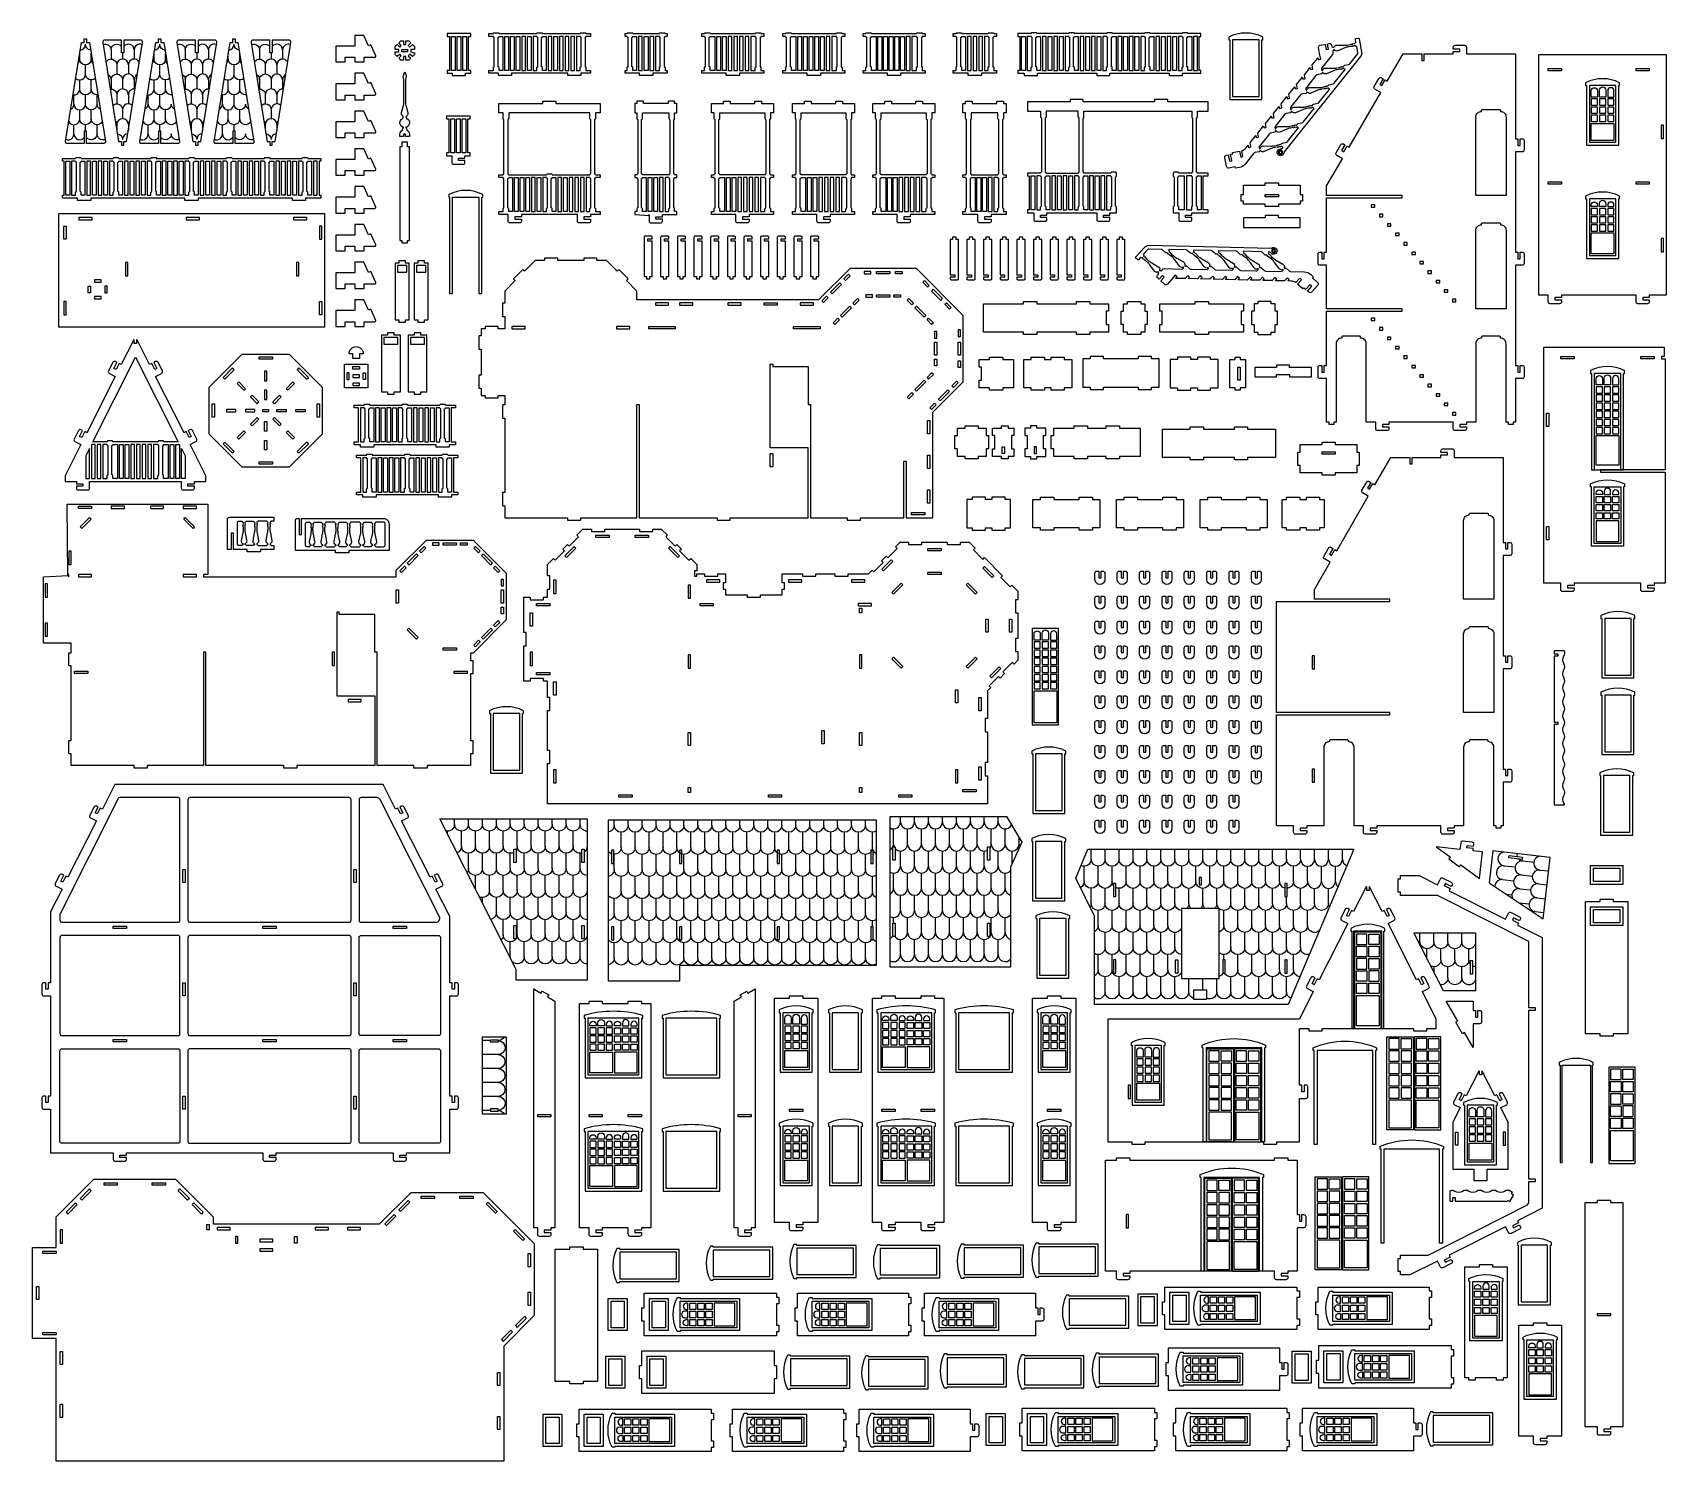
# Model space of a CAD drawing. Extents: x 17 to 190, y -51 to 100.
import ezdxf

# ---------------------------------------------------------------- set-up
doc = ezdxf.new("R2010")
doc.units = 0
doc.header["$MEASUREMENT"] = 0
doc.layers.add('LAYER1', color=18, linetype='CONTINUOUS')

msp = doc.modelspace()

# ---------------------------------------------------------------- linework, layer by layer
at = {"layer": 'LAYER1'}
for points in [[(22.64, 99.26), (22.94, 99.26), (22.94, 99.65), (23.19, 99.65), (23.19, 99.26), (23.49, 99.26), (25.17, 88.77, -0.464243), (24.98, 88.54), (23.19, 88.54), (23.19, 89.86), (22.94, 89.86), (22.94, 88.54), (21.16, 88.54, -0.464243), (20.96, 88.77)], [(26.57, 88.77), (26.87, 88.77), (26.87, 88.38), (27.12, 88.38), (27.12, 88.77), (27.42, 88.77), (29.1, 99.26, 0.464243), (28.9, 99.5), (27.12, 99.5), (27.12, 98.17), (26.87, 98.17), (26.87, 99.5), (25.08, 99.5, 0.464243), (24.89, 99.26)], [(30.51, 99.26), (30.8, 99.26), (30.8, 99.65), (31.05, 99.65), (31.05, 99.26), (31.35, 99.26), (33.03, 88.77, -0.464243), (32.84, 88.54), (31.05, 88.54), (31.05, 89.86), (30.8, 89.86), (30.8, 88.54), (29.02, 88.54, -0.464243), (28.82, 88.77)], [(34.43, 88.77), (34.73, 88.77), (34.73, 88.38), (34.98, 88.38), (34.98, 88.77), (35.28, 88.77), (36.96, 99.26, 0.464243), (36.76, 99.5), (34.98, 99.5), (34.98, 98.17), (34.73, 98.17), (34.73, 99.5), (32.95, 99.5, 0.464243), (32.75, 99.26)], [(38.37, 99.26), (38.66, 99.26), (38.66, 99.65), (38.91, 99.65), (38.91, 99.26), (39.21, 99.26), (40.9, 88.77, -0.464243), (40.7, 88.54), (38.91, 88.54), (38.91, 89.86), (38.66, 89.86), (38.66, 88.54), (36.88, 88.54, -0.464243), (36.68, 88.77)], [(42.29, 88.77), (42.59, 88.77), (42.59, 88.38), (42.84, 88.38), (42.84, 88.77), (43.14, 88.77), (44.82, 99.26, 0.464243), (44.62, 99.5), (42.84, 99.5), (42.84, 98.17), (42.59, 98.17), (42.59, 99.5), (40.81, 99.5, 0.464243), (40.61, 99.26)], [(49.57, 98.86), (49.57, 97.19), (50.57, 97.19), (50.57, 97.69), (51.57, 97.69), (51.57, 97.19), (52.57, 97.19), (52.57, 97.69), (53.7, 97.69, 0.543691), (53.8, 97.83), (53.27, 99), (53.04, 98.9), (52.55, 99.99), (51.57, 99.99), (51.57, 98.86)], [(74.12, 95.99), (71.15, 95.99), (68.18, 95.99), (68.18, 95.74), (66.78, 95.74), (66.78, 95.99), (65.78, 95.99), (65.78, 96.29), (66.25, 96.29), (66.25, 96.59, -0.414214), (66.35, 96.69), (66.35, 99.79, -0.414214), (66.25, 99.89), (65.78, 99.89), (65.78, 100.19), (66.25, 100.19, -0.414214), (66.35, 100.29), (66.75, 100.29, -0.414214), (66.85, 100.19), (70.85, 100.19, -0.414214), (70.95, 100.29), (71.35, 100.29, -0.414214), (71.45, 100.19), (75.45, 100.19, -0.414214), (75.55, 100.29), (75.95, 100.29, -0.414214), (76.05, 100.19), (76.52, 100.19), (76.52, 99.89), (76.05, 99.89, -0.414214), (75.95, 99.79), (75.95, 96.69, -0.414214), (76.05, 96.59), (76.05, 96.29), (76.52, 96.29), (76.52, 95.99), (75.52, 95.99), (75.52, 95.74), (74.12, 95.74)], [(66.85, 96.29), (66.85, 96.59, 0.414214), (66.75, 96.69), (66.75, 99.79, 0.414214), (66.85, 99.89), (67.25, 99.89), (67.25, 96.29)], [(70.95, 96.69), (70.95, 99.79, -0.414214), (70.85, 99.89), (70.45, 99.89), (70.45, 96.29), (70.85, 96.29), (70.85, 96.59, -0.414214)], [(71.35, 96.69), (71.35, 99.79, 0.414214), (71.45, 99.89), (71.85, 99.89), (71.85, 96.29), (71.45, 96.29), (71.45, 96.59, 0.414214)], [(75.45, 96.29), (75.45, 96.59, -0.414214), (75.55, 96.69), (75.55, 99.79, -0.414214), (75.45, 99.89), (75.05, 99.89), (75.05, 96.29)], [(81.72, 95.74), (81.72, 95.99), (80.19, 95.99), (80.19, 96.29), (80.42, 96.29), (80.42, 96.59, -0.414214), (80.52, 96.69), (80.52, 99.79, -0.414214), (80.42, 99.89), (80.19, 99.89), (80.19, 100.19), (80.42, 100.19, -0.414214), (80.52, 100.29), (80.92, 100.29, -0.414214), (81.02, 100.19), (83.82, 100.19, -0.414214), (83.92, 100.29), (84.32, 100.29, -0.414214), (84.42, 100.19), (84.65, 100.19), (84.65, 99.89), (84.42, 99.89, -0.414214), (84.32, 99.79), (84.32, 96.69, -0.414214), (84.42, 96.59), (84.42, 96.29), (84.65, 96.29), (84.65, 95.99), (83.12, 95.99), (83.12, 95.74)], [(80.92, 96.69), (80.92, 99.79, 0.414214), (81.02, 99.89), (81.42, 99.89), (81.42, 96.29), (81.02, 96.29), (81.02, 96.59, 0.414214)], [(83.92, 96.69), (83.92, 99.79, -0.414214), (83.82, 99.89), (83.42, 99.89), (83.42, 96.29), (83.82, 96.29), (83.82, 96.59, -0.414214)], [(88.31, 95.99), (88.31, 96.29), (88.61, 96.29), (88.61, 96.59, -0.414214), (88.71, 96.69), (88.71, 99.79, -0.414214), (88.61, 99.89), (88.31, 99.89), (88.31, 100.19), (88.61, 100.19, -0.414214), (88.71, 100.29), (89.11, 100.29, -0.414214), (89.21, 100.19), (93.98, 100.19, -0.414214), (94.08, 100.29), (94.48, 100.29, -0.414214), (94.58, 100.19), (94.88, 100.19), (94.88, 99.89), (94.58, 99.89, -0.414214), (94.48, 99.79), (94.48, 96.69, -0.414214), (94.58, 96.59), (94.58, 96.29), (94.88, 96.29), (94.88, 95.99), (92.3, 95.99), (92.3, 95.74), (90.9, 95.74), (90.9, 95.99)], [(89.7, 96.29), (89.21, 96.29), (89.21, 96.59, 0.414214), (89.11, 96.69), (89.11, 99.79, 0.414214), (89.21, 99.89), (89.7, 99.89)], [(93.5, 96.29), (93.98, 96.29), (93.98, 96.59, -0.414214), (94.08, 96.69), (94.08, 99.79, -0.414214), (93.98, 99.89), (93.5, 99.89)], [(96.89, 95.99), (96.89, 96.29), (97.2, 96.29), (97.2, 96.59, -0.414214), (97.3, 96.69), (97.3, 99.79, -0.414214), (97.2, 99.89), (96.89, 99.89), (96.89, 100.19), (97.2, 100.19, -0.414214), (97.3, 100.29), (97.7, 100.29, -0.414214), (97.8, 100.19), (102.56, 100.19, -0.414214), (102.66, 100.29), (103.06, 100.29, -0.414214), (103.16, 100.19), (103.46, 100.19), (103.46, 99.89), (103.16, 99.89, -0.414214), (103.06, 99.79), (103.06, 96.69, -0.414214), (103.16, 96.59), (103.16, 96.29), (103.46, 96.29), (103.46, 95.99), (100.88, 95.99), (100.88, 95.74), (99.48, 95.74), (99.48, 95.99)], [(98.28, 96.29), (97.8, 96.29), (97.8, 96.59, 0.414214), (97.7, 96.69), (97.7, 99.79, 0.414214), (97.8, 99.89), (98.28, 99.89)], [(102.08, 96.29), (102.56, 96.29), (102.56, 96.59, -0.414214), (102.66, 96.69), (102.66, 99.79, -0.414214), (102.56, 99.89), (102.08, 99.89)], [(105.39, 95.99), (105.39, 96.29), (105.69, 96.29), (105.69, 96.59, -0.414214), (105.79, 96.69), (105.79, 99.79, -0.414214), (105.69, 99.89), (105.39, 99.89), (105.39, 100.19), (105.69, 100.19, -0.414214), (105.79, 100.29), (106.19, 100.29, -0.414214), (106.29, 100.19), (111.06, 100.19, -0.414214), (111.16, 100.29), (111.56, 100.29, -0.414214), (111.66, 100.19), (111.96, 100.19), (111.96, 99.89), (111.66, 99.89, -0.414214), (111.56, 99.79), (111.56, 96.69, -0.414214), (111.66, 96.59), (111.66, 96.29), (111.96, 96.29), (111.96, 95.99), (109.37, 95.99), (109.37, 95.74), (107.97, 95.74), (107.97, 95.99)], [(106.77, 96.29), (106.29, 96.29), (106.29, 96.59, 0.414214), (106.19, 96.69), (106.19, 99.79, 0.414214), (106.29, 99.89), (106.77, 99.89)], [(110.57, 96.29), (111.06, 96.29), (111.06, 96.59, -0.414214), (111.16, 96.69), (111.16, 99.79, -0.414214), (111.06, 99.89), (110.57, 99.89)], [(116.53, 95.74), (116.53, 95.99), (114.93, 95.99), (114.93, 96.29), (115.23, 96.29), (115.23, 96.59, -0.414214), (115.33, 96.69), (115.33, 99.79, -0.414214), (115.23, 99.89), (114.93, 99.89), (114.93, 100.19), (115.23, 100.19, -0.414214), (115.33, 100.29), (115.73, 100.29, -0.414214), (115.83, 100.19), (118.63, 100.19, -0.414214), (118.73, 100.29), (119.13, 100.29, -0.414214), (119.23, 100.19), (119.53, 100.19), (119.53, 99.89), (119.23, 99.89, -0.414214), (119.13, 99.79), (119.13, 96.69, -0.414214), (119.23, 96.59), (119.23, 96.29), (119.53, 96.29), (119.53, 95.99), (117.93, 95.99), (117.93, 95.74)], [(115.73, 96.69), (115.73, 99.79, 0.414214), (115.83, 99.89), (116.23, 99.89), (116.23, 96.29), (115.83, 96.29), (115.83, 96.59, 0.414214)], [(118.73, 96.69), (118.73, 99.79, -0.414214), (118.63, 99.89), (118.23, 99.89), (118.23, 96.29), (118.63, 96.29), (118.63, 96.59, -0.414214)], [(130.13, 95.99), (130.13, 95.74), (131.53, 95.74), (131.53, 95.99), (137.81, 95.99), (137.81, 95.74), (139.21, 95.74), (139.21, 95.99), (141.16, 95.99), (141.16, 96.29), (140.98, 96.29), (140.98, 99.89), (141.16, 99.89), (141.16, 100.19), (139.78, 100.19, 0.414214), (139.68, 100.29), (139.28, 100.29, 0.414214), (139.18, 100.19), (135.78, 100.19, 0.414214), (135.68, 100.29), (135.28, 100.29, 0.414214), (135.18, 100.19), (131.78, 100.19, 0.414214), (131.68, 100.29), (131.28, 100.29, 0.414214), (131.18, 100.19), (127.78, 100.19, 0.414214), (127.68, 100.29), (127.28, 100.29, 0.414214), (127.18, 100.19), (123.78, 100.19, 0.414214), (123.68, 100.29), (123.28, 100.29, 0.414214), (123.18, 100.19), (121.79, 100.19), (121.79, 99.89), (121.98, 99.89), (121.98, 96.29), (121.79, 96.29), (121.79, 95.99), (122.46, 95.99), (122.46, 95.74), (123.86, 95.74), (123.86, 95.99)], [(123.28, 96.69), (123.28, 99.79, -0.414214), (123.18, 99.89), (122.78, 99.89), (122.78, 96.29), (123.18, 96.29), (123.18, 96.59, -0.414214)], [(123.68, 96.69), (123.68, 99.79, 0.414214), (123.78, 99.89), (124.18, 99.89), (124.18, 96.29), (123.78, 96.29), (123.78, 96.59, 0.414214)], [(127.18, 96.29), (127.18, 96.59, -0.414214), (127.28, 96.69), (127.28, 99.79, -0.414214), (127.18, 99.89), (126.78, 99.89), (126.78, 96.29)], [(127.78, 96.29), (127.78, 96.59, 0.414214), (127.68, 96.69), (127.68, 99.79, 0.414214), (127.78, 99.89), (128.18, 99.89), (128.18, 96.29)], [(131.28, 96.69), (131.28, 99.79, -0.414214), (131.18, 99.89), (130.78, 99.89), (130.78, 96.29), (131.18, 96.29), (131.18, 96.59, -0.414214)], [(131.68, 96.69), (131.68, 99.79, 0.414214), (131.78, 99.89), (132.18, 99.89), (132.18, 96.29), (131.78, 96.29), (131.78, 96.59, 0.414214)], [(135.18, 96.29), (135.18, 96.59, -0.414214), (135.28, 96.69), (135.28, 99.79, -0.414214), (135.18, 99.89), (134.78, 99.89), (134.78, 96.29)], [(135.78, 96.29), (135.78, 96.59, 0.414214), (135.68, 96.69), (135.68, 99.79, 0.414214), (135.78, 99.89), (136.18, 99.89), (136.18, 96.29)], [(139.28, 96.69), (139.28, 99.79, -0.414214), (139.18, 99.89), (138.78, 99.89), (138.78, 96.29), (139.18, 96.29), (139.18, 96.59, -0.414214)], [(139.68, 96.69), (139.68, 99.79, 0.414214), (139.78, 99.89), (140.18, 99.89), (140.18, 96.29), (139.78, 96.29), (139.78, 96.59, 0.414214)], [(145.25, 87.74), (145.37, 87.12), (145.61, 87.17), (145.5, 87.79, 0.140614), (145.95, 88.11), (146.15, 88.37), (146.19, 88.15), (146.44, 88.2), (146.36, 88.63), (146.97, 89.4), (147.02, 89.18), (147.26, 89.23), (147.18, 89.66), (147.8, 90.43), (147.84, 90.21), (148.08, 90.26), (148, 90.69), (148.62, 91.46), (148.66, 91.24), (148.91, 91.29), (148.83, 91.72), (149.44, 92.49), (149.48, 92.27), (149.73, 92.32), (149.65, 92.75), (150.27, 93.52), (150.31, 93.3), (150.55, 93.35), (150.47, 93.78), (151.09, 94.55), (151.13, 94.33), (151.38, 94.38), (151.29, 94.81), (151.91, 95.58), (151.95, 95.36), (152.2, 95.41), (152.12, 95.84), (152.73, 96.61), (152.78, 96.39), (153.02, 96.44), (152.94, 96.87), (153.56, 97.64), (153.6, 97.42), (153.84, 97.47), (153.73, 98.08), (153.61, 98.71, -0.414214), (153.77, 98.95), (154.31, 99.05), (154.41, 98.52), (154.66, 98.56), (154.55, 99.09), (154.75, 99.13, -0.414214), (154.99, 98.97), (155.01, 98.82, 0.352171), (155.05, 98.79, -0.352171), (155.15, 98.71), (155.15, 98.68), (155.17, 98.69, 0.272519), (155.24, 98.75, -0.328849), (155.55, 98.97), (156.34, 98.95, 0.051698), (156.75, 98.99), (157.03, 99.04, 0.366837), (157.04, 99.05, -0.600564), (157.08, 99.07, 0.39765), (157.09, 99.07, -0.39765), (157.12, 99.08, 0.39765), (157.13, 99.08, -0.594353), (157.17, 99.07, 0.584261), (157.19, 99.07, -0.375636), (157.4, 99.11, 0.187098), (157.41, 99.11, 0.294683), (157.49, 99.19, -0.244569), (157.54, 99.26, 0.352171), (157.57, 99.3), (157.52, 99.55, -0.414214), (157.6, 99.67), (157.8, 99.71, -0.414214), (157.91, 99.63), (158.17, 98.25, -0.21865), (158.05, 97.77), (149.99, 87.67, 0.134714), (149.95, 87.57, -0.655406), (149.31, 87.4, -0.655406), (149.61, 87.98, 0.245805), (149.78, 88.06), (149.82, 88.11, 0.507332), (149.81, 88.17, -0.156752), (149.76, 88.21, 0.294683), (149.66, 88.25, 0.187098), (149.65, 88.24, -0.375636), (149.44, 88.21, 0.584261), (149.42, 88.2, -0.594353), (149.39, 88.18, 0.39765), (149.38, 88.18, -0.39765), (149.35, 88.17, 0.39765), (149.33, 88.17, -0.600564), (149.29, 88.17, 0.366837), (149.28, 88.18), (149, 88.13, 0.051698), (148.61, 88.01), (147.87, 87.7, -0.328849), (147.51, 87.79, 0.272519), (147.42, 87.83), (147.4, 87.82), (147.41, 87.8, -0.414214), (147.33, 87.68), (146.88, 87.6, 0.179323), (146.76, 87.53), (145.83, 86.37, -0.179323), (145.24, 86.01), (144.83, 85.93), (144.8, 86.08), (144.12, 85.95, -0.414214), (143.88, 86.11), (143.7, 87.09, -0.414214), (143.85, 87.32), (144.05, 87.36), (144.18, 86.67), (144.43, 86.72), (144.3, 87.41), (144.54, 87.45), (144.52, 87.6)], [(144.21, 99.52), (144.21, 93.22), (147.61, 93.22), (147.61, 99.52), (147.71, 99.52), (147.71, 99.82, 0.238913), (144.11, 99.82), (144.11, 99.52)], [(164.81, 98.06), (167.87, 98.06), (167.87, 98.31), (168.57, 98.31), (168.57, 98.56), (167.87, 98.56), (167.87, 98.76, -0.414214), (168.07, 98.96), (169.07, 98.96, -0.414214), (169.27, 98.76), (169.27, 98.06), (174.47, 98.06), (174.47, 89.06), (174.72, 89.06), (174.72, 88.36), (174.97, 88.36), (174.97, 89.06), (175.17, 89.06, -0.414214), (175.37, 88.86), (175.37, 87.86, -0.414214), (175.17, 87.66), (174.47, 87.66), (174.47, 77.06), (174.72, 77.06), (174.72, 76.36), (174.97, 76.36), (174.97, 77.06), (175.17, 77.06, -0.414214), (175.37, 76.86), (175.37, 75.86, -0.414214), (175.17, 75.66), (174.47, 75.66), (174.47, 65.06), (174.72, 65.06), (174.72, 64.36), (174.97, 64.36), (174.97, 65.06), (175.17, 65.06, -0.414214), (175.37, 64.86), (175.37, 63.86, -0.414214), (175.17, 63.66), (174.47, 63.66), (174.47, 59.06), (174.22, 59.06), (174.22, 58.81), (173.72, 58.81), (173.72, 59.06), (173.47, 59.06), (173.47, 67.36, 0.414214), (172.87, 67.96), (172.87, 68.06, 0.414214), (172.77, 68.16), (170.97, 68.16, 0.414214), (170.87, 68.06), (170.87, 67.96, 0.414214), (170.27, 67.36), (170.27, 59.06), (169.27, 59.06), (169.27, 58.81), (168.57, 58.81), (168.57, 58.56), (169.27, 58.56), (169.27, 58.36, -0.414214), (169.07, 58.16), (168.07, 58.16, -0.414214), (167.87, 58.36), (167.87, 59.06), (161.07, 59.06), (161.07, 58.81), (160.37, 58.81), (160.37, 58.56), (161.07, 58.56), (161.07, 58.36, -0.414214), (160.87, 58.16), (159.87, 58.16, -0.414214), (159.67, 58.36), (159.67, 59.06), (158.67, 59.06), (158.67, 67.36, 0.414214), (158.07, 67.96), (158.07, 68.06, 0.414214), (157.97, 68.16), (156.17, 68.16, 0.414214), (156.07, 68.06), (156.07, 67.96, 0.414214), (155.47, 67.36), (155.47, 59.06), (155.22, 59.06), (155.22, 58.81), (154.72, 58.81), (154.72, 59.06), (154.47, 59.06), (154.47, 63.66), (153.77, 63.66, -0.414214), (153.57, 63.86), (153.57, 64.86, -0.414214), (153.77, 65.06), (153.97, 65.06), (153.97, 64.36), (154.22, 64.36), (154.22, 65.06), (154.47, 65.06), (154.47, 70.81), (162.47, 70.81), (162.47, 71.06), (154.47, 71.06), (154.47, 75.66), (153.77, 75.66, -0.414214), (153.57, 75.86), (153.57, 76.86, -0.414214), (153.77, 77.06), (153.97, 77.06), (153.97, 76.36), (154.22, 76.36), (154.22, 77.06), (154.47, 77.06), (154.47, 82.81), (162.47, 82.81), (162.47, 83.06), (154.47, 83.06), (154.47, 84.06), (156.15, 86.95), (155.54, 87.3, -0.414214), (155.47, 87.58), (155.97, 88.44, -0.414214), (156.24, 88.51), (156.41, 88.41), (156.06, 87.81), (156.28, 87.68), (156.63, 88.29), (156.85, 88.16), (160.19, 93.95), (159.58, 94.3, -0.414214), (159.51, 94.58), (160.01, 95.44, -0.414214), (160.28, 95.51), (160.45, 95.41), (160.1, 94.81), (160.32, 94.68), (160.67, 95.29), (160.89, 95.16), (162.56, 98.06), (164.56, 98.06), (164.56, 97.36), (164.81, 97.36)], [(157.63, 98.83, -0.251154), (157.55, 98.87, 0.294683), (157.45, 98.91, 0.187098), (157.43, 98.91, -0.375636), (157.23, 98.87, 0.584261), (157.21, 98.86, -0.594353), (157.18, 98.84, 0.39765), (157.16, 98.84, -0.39765), (157.13, 98.83, 0.39765), (157.12, 98.83, -0.600564), (157.08, 98.84, 0.366837), (157.07, 98.84), (156.79, 98.79, 0.051698), (156.39, 98.67), (155.66, 98.37, -0.328849), (155.3, 98.46, 0.272519), (155.21, 98.49), (155.19, 98.49), (155.19, 98.46, -0.352171), (155.13, 98.35, 0.352171), (155.11, 98.31), (155.14, 98.13, -0.21865), (155.1, 97.97), (153.96, 96.55, 0.21865), (153.92, 96.38), (153.95, 96.26), (153.96, 96.26, 0.272519), (154.04, 96.33, -0.328849), (154.34, 96.54), (155.14, 96.53, 0.051698), (155.55, 96.56), (155.83, 96.62, 0.366837), (155.84, 96.63, -0.600564), (155.87, 96.64, 0.39765), (155.89, 96.65, -0.39765), (155.92, 96.65, 0.39765), (155.93, 96.66, -0.594353), (155.97, 96.65, 0.584261), (155.98, 96.65, -0.375636), (156.19, 96.69, 0.187098), (156.21, 96.69, 0.294683), (156.28, 96.76, -0.302722), (156.36, 96.84), (156.37, 96.84), (156.81, 96.93, 0.179323), (156.93, 97), (157.74, 98.01, 0.21865), (157.78, 98.18), (157.67, 98.79, 0.352171)], [(190.43, 97.99), (190.43, 72.49), (188.63, 72.49), (188.63, 72.24), (187.93, 72.24), (187.93, 71.99), (188.63, 71.99), (188.63, 71.79, -0.414214), (188.43, 71.59), (187.43, 71.59, -0.414214), (187.23, 71.79), (187.23, 72.49), (179.34, 72.49), (179.34, 72.24), (178.64, 72.24), (178.64, 71.99), (179.34, 71.99), (179.34, 71.79, -0.414214), (179.14, 71.59), (178.14, 71.59, -0.414214), (177.94, 71.79), (177.94, 72.49), (176.94, 72.49), (176.94, 97.99)], [(49.57, 94.86), (49.57, 93.19), (50.57, 93.19), (50.57, 93.69), (51.57, 93.69), (51.57, 93.19), (52.57, 93.19), (52.57, 93.69), (53.7, 93.69, 0.543691), (53.8, 93.83), (53.27, 95), (53.04, 94.9), (52.55, 95.99), (51.57, 95.99), (51.57, 94.86)], [(57.1, 91.2, -0.718799), (56.94, 90.25, -0.374013), (57.08, 89.98, -0.284044), (57.36, 89.54), (57.36, 89.3), (56.96, 89.3), (56.96, 89.55), (56.75, 89.55), (56.75, 89.3), (56.36, 89.3), (56.36, 89.54, -0.284044), (56.64, 89.98, -0.374013), (56.78, 90.25, -0.718799), (56.62, 91.2, 0.544401), (56.65, 91.47, -0.306065), (56.53, 91.84), (56.71, 92.48, 0.070039), (56.78, 92.94), (56.78, 95.11, 0.071071), (56.71, 95.58, -0.166187), (56.72, 95.77), (56.86, 96.13), (57, 95.77, -0.166187), (57.01, 95.58, 0.071071), (56.94, 95.11), (56.94, 92.94, 0.070039), (57.01, 92.48), (57.19, 91.84, -0.306065), (57.07, 91.47, 0.544401)], [(154.19, 94.57, -0.600564), (154.23, 94.59, 0.39765), (154.24, 94.59, -0.39765), (154.27, 94.59, 0.39765), (154.28, 94.6, -0.594353), (154.32, 94.59, 0.584261), (154.34, 94.59, -0.375636), (154.55, 94.63, 0.187098), (154.56, 94.63, 0.294683), (154.64, 94.7, -0.302722), (154.72, 94.78), (154.73, 94.78), (155.16, 94.87, 0.179323), (155.28, 94.94), (156.41, 96.35, 0.507332), (156.39, 96.41, -0.156752), (156.34, 96.45, 0.294683), (156.24, 96.49, 0.187098), (156.23, 96.48, -0.375636), (156.02, 96.45, 0.584261), (156.01, 96.44, -0.594353), (155.97, 96.42, 0.39765), (155.96, 96.42, -0.39765), (155.93, 96.41, 0.39765), (155.92, 96.41, -0.600564), (155.88, 96.41, 0.366837), (155.87, 96.42), (155.59, 96.37, 0.051698), (155.19, 96.25), (154.46, 95.94, -0.328849), (154.1, 96.03, 0.272519), (154, 96.07), (153.99, 96.06), (153.99, 96.04, -0.414214), (153.91, 95.92), (153.46, 95.84, 0.179323), (153.34, 95.77), (152.32, 94.49, 0.21865), (152.28, 94.32), (152.3, 94.2), (152.32, 94.2, 0.272519), (152.39, 94.27, -0.328849), (152.7, 94.48), (153.49, 94.47, 0.051698), (153.9, 94.5), (154.18, 94.56, 0.366837)], [(181.99, 94.69), (181.99, 88.39), (185.39, 88.39), (185.39, 94.69), (185.49, 94.69), (185.49, 94.99, 0.238913), (181.89, 94.99), (181.89, 94.69)], [(151.85, 92.41, 0.051698), (152.26, 92.44), (152.54, 92.5, 0.366837), (152.55, 92.51, -0.600564), (152.58, 92.53, 0.39765), (152.59, 92.53, -0.39765), (152.62, 92.53, 0.39765), (152.64, 92.54, -0.594353), (152.67, 92.53, 0.584261), (152.69, 92.53, -0.375636), (152.9, 92.57, 0.187098), (152.91, 92.57, 0.294683), (152.99, 92.64, -0.302722), (153.07, 92.72), (153.08, 92.72), (153.52, 92.81, 0.179323), (153.64, 92.88), (154.76, 94.29, 0.507332), (154.74, 94.35, -0.156752), (154.7, 94.39, 0.294683), (154.6, 94.43, 0.187098), (154.58, 94.42, -0.375636), (154.38, 94.39, 0.584261), (154.36, 94.38, -0.594353), (154.33, 94.36, 0.39765), (154.31, 94.36, -0.39765), (154.28, 94.35, 0.39765), (154.27, 94.35, -0.600564), (154.23, 94.35, 0.366837), (154.22, 94.36), (153.94, 94.31, 0.051698), (153.54, 94.19), (152.81, 93.88, -0.328849), (152.45, 93.97, 0.272519), (152.36, 94.01), (152.34, 94), (152.34, 93.98, -0.414214), (152.26, 93.86), (151.82, 93.78, 0.179323), (151.7, 93.71), (150.67, 92.43, 0.21865), (150.63, 92.26), (150.66, 92.14), (150.67, 92.14, 0.272519), (150.75, 92.21, -0.328849), (151.05, 92.42)], [(183.15, 94.13), (183.15, 93.47), (182.49, 93.47), (182.49, 94.13, -1)], [(183.35, 93.47), (183.35, 94.2, -1), (184.03, 94.2), (184.03, 93.47)], [(184.23, 94.13), (184.23, 93.47), (184.89, 93.47), (184.89, 94.13, 1)], [(49.57, 90.86), (49.57, 89.19), (50.57, 89.19), (50.57, 89.69), (51.57, 89.69), (51.57, 89.19), (52.57, 89.19), (52.57, 89.69), (53.7, 89.69, 0.543691), (53.8, 89.83), (53.27, 91), (53.04, 90.9), (52.55, 91.99), (51.57, 91.99), (51.57, 90.86)], [(67.81, 81.04), (66.81, 81.04), (66.81, 81.34), (67.27, 81.34), (67.27, 81.64, -0.414214), (67.37, 81.74), (67.37, 84.84, -0.414214), (67.27, 84.94), (66.81, 84.94), (66.81, 85.24), (67.27, 85.24, -0.414214), (67.37, 85.34), (67.37, 91.09, -0.414214), (67.27, 91.19), (67.27, 91.79), (66.81, 91.79), (66.81, 92.79), (71.47, 92.79), (71.47, 93.04), (72.87, 93.04), (72.87, 92.79), (77.54, 92.79), (77.54, 91.79), (77.07, 91.79), (77.07, 91.19, -0.414214), (76.97, 91.09), (76.97, 85.34, -0.414214), (77.07, 85.24), (77.54, 85.24), (77.54, 84.94), (77.07, 84.94, -0.414214), (76.97, 84.84), (76.97, 81.74, -0.414214), (77.07, 81.64), (77.07, 81.34), (77.54, 81.34), (77.54, 81.04), (76.54, 81.04), (76.54, 80.79), (75.84, 80.79), (75.84, 80.54), (76.54, 80.54), (76.54, 80.34, -0.414214), (76.34, 80.14), (75.34, 80.14, -0.414214), (75.14, 80.34), (75.14, 81.04), (72.17, 81.04), (69.21, 81.04), (69.21, 80.79), (68.51, 80.79), (68.51, 80.54), (69.21, 80.54), (69.21, 80.34, -0.414214), (69.01, 80.14), (68.01, 80.14, -0.414214), (67.81, 80.34)], [(76.57, 85.34), (76.57, 91.09, -0.414214), (76.47, 91.19), (76.47, 91.79), (67.87, 91.79), (67.87, 91.19, -0.414214), (67.77, 91.09), (67.77, 85.34, -0.414214), (67.87, 85.24), (71.87, 85.24, -0.414214), (71.97, 85.34), (72.37, 85.34, -0.414214), (72.47, 85.24), (76.47, 85.24, -0.414214)], [(82.74, 80.92), (82.74, 81.04), (82.74, 80.34, 0.414214), (82.94, 80.14), (83.94, 80.14, 0.414214), (84.14, 80.34), (84.14, 80.54), (83.44, 80.54), (83.44, 80.79), (84.14, 80.79), (84.14, 81.04), (85.67, 81.04), (85.67, 81.34), (85.44, 81.34), (85.44, 81.64, 0.414214), (85.34, 81.74), (85.34, 84.84, 0.414214), (85.44, 84.94), (85.67, 84.94), (85.67, 85.24), (85.44, 85.24, 0.414214), (85.34, 85.34), (85.34, 91.09, 0.414214), (85.44, 91.19), (85.44, 91.79), (85.67, 91.79), (85.67, 92.79), (85.44, 92.79), (85.44, 93.04), (84.74, 93.04), (84.74, 92.79), (82.14, 92.79), (82.14, 93.04), (81.44, 93.04), (81.44, 92.79), (81.21, 92.79), (81.21, 91.79), (81.44, 91.79), (81.44, 91.19, 0.414214), (81.54, 91.09), (81.54, 85.34, 0.414214), (81.44, 85.24), (81.21, 85.24), (81.21, 84.94), (81.44, 84.94, 0.414214), (81.54, 84.84), (81.54, 81.74, 0.414214), (81.44, 81.64), (81.44, 81.34), (81.21, 81.34), (81.21, 81.04)], [(84.84, 85.24), (82.04, 85.24, 0.414214), (81.94, 85.34), (81.94, 91.09, 0.414214), (82.04, 91.19), (82.04, 91.79), (84.84, 91.79), (84.84, 91.19, 0.414214), (84.94, 91.09), (84.94, 85.34, 0.414214)], [(89.63, 85.24, -0.414214), (89.73, 85.34), (89.73, 91.09, -0.414214), (89.63, 91.19), (89.63, 91.79), (89.33, 91.79), (89.33, 92.79), (90.62, 92.79), (90.62, 93.04), (91.32, 93.04), (91.32, 92.79), (93.92, 92.79), (93.92, 93.04), (94.62, 93.04), (94.62, 92.79), (95.9, 92.79), (95.9, 91.79), (95.6, 91.79), (95.6, 91.19, -0.414214), (95.5, 91.09), (95.5, 85.34, -0.414214), (95.6, 85.24), (95.9, 85.24), (95.9, 84.94), (95.6, 84.94, -0.414214), (95.5, 84.84), (95.5, 81.74, -0.414214), (95.6, 81.64), (95.6, 81.34), (95.9, 81.34), (95.9, 81.04), (93.32, 81.04), (93.32, 80.79), (92.62, 80.79), (92.62, 80.54), (93.32, 80.54), (93.32, 80.34, -0.414214), (93.12, 80.14), (92.12, 80.14, -0.414214), (91.92, 80.34), (91.92, 81.04), (89.33, 81.04), (89.33, 81.34), (89.63, 81.34), (89.63, 81.64, -0.414214), (89.73, 81.74), (89.73, 84.84, -0.414214), (89.63, 84.94), (89.33, 84.94), (89.33, 85.24)], [(95, 85.24), (90.23, 85.24, 0.414214), (90.13, 85.34), (90.13, 91.09, 0.414214), (90.23, 91.19), (90.23, 91.79), (95, 91.79), (95, 91.19, 0.414214), (95.1, 91.09), (95.1, 85.34, 0.414214)], [(98.22, 85.24, -0.414214), (98.32, 85.34), (98.32, 91.09, -0.414214), (98.22, 91.19), (98.22, 91.79), (97.92, 91.79), (97.92, 92.79), (99.2, 92.79), (99.2, 93.04), (99.9, 93.04), (99.9, 92.79), (102.5, 92.79), (102.5, 93.04), (103.2, 93.04), (103.2, 92.79), (104.49, 92.79), (104.49, 91.79), (104.18, 91.79), (104.18, 91.19, -0.414214), (104.08, 91.09), (104.08, 85.34, -0.414214), (104.18, 85.24), (104.49, 85.24), (104.49, 84.94), (104.18, 84.94, -0.414214), (104.08, 84.84), (104.08, 81.74, -0.414214), (104.18, 81.64), (104.18, 81.34), (104.49, 81.34), (104.49, 81.04), (101.9, 81.04), (101.9, 80.79), (101.2, 80.79), (101.2, 80.54), (101.9, 80.54), (101.9, 80.34, -0.414214), (101.7, 80.14), (100.7, 80.14, -0.414214), (100.5, 80.34), (100.5, 81.04), (97.92, 81.04), (97.92, 81.34), (98.22, 81.34), (98.22, 81.64, -0.414214), (98.32, 81.74), (98.32, 84.84, -0.414214), (98.22, 84.94), (97.92, 84.94), (97.92, 85.24)], [(103.58, 85.24), (98.82, 85.24, 0.414214), (98.72, 85.34), (98.72, 91.09, 0.414214), (98.82, 91.19), (98.82, 91.79), (103.58, 91.79), (103.58, 91.19, 0.414214), (103.68, 91.09), (103.68, 85.34, 0.414214)], [(106.71, 85.24, -0.414214), (106.81, 85.34), (106.81, 91.09, -0.414214), (106.71, 91.19), (106.71, 91.79), (106.41, 91.79), (106.41, 92.79), (107.69, 92.79), (107.69, 93.04), (108.39, 93.04), (108.39, 92.79), (110.99, 92.79), (110.99, 93.04), (111.69, 93.04), (111.69, 92.79), (112.98, 92.79), (112.98, 91.79), (112.68, 91.79), (112.68, 91.19, -0.414214), (112.58, 91.09), (112.58, 85.34, -0.414214), (112.68, 85.24), (112.98, 85.24), (112.98, 84.94), (112.68, 84.94, -0.414214), (112.58, 84.84), (112.58, 81.74, -0.414214), (112.68, 81.64), (112.68, 81.34), (112.98, 81.34), (112.98, 81.04), (110.39, 81.04), (110.39, 80.79), (109.69, 80.79), (109.69, 80.54), (110.39, 80.54), (110.39, 80.34, -0.414214), (110.19, 80.14), (109.19, 80.14, -0.414214), (108.99, 80.34), (108.99, 81.04), (106.41, 81.04), (106.41, 81.34), (106.71, 81.34), (106.71, 81.64, -0.414214), (106.81, 81.74), (106.81, 84.84, -0.414214), (106.71, 84.94), (106.41, 84.94), (106.41, 85.24)], [(112.08, 85.24), (107.31, 85.24, 0.414214), (107.21, 85.34), (107.21, 91.09, 0.414214), (107.31, 91.19), (107.31, 91.79), (112.08, 91.79), (112.08, 91.19, 0.414214), (112.18, 91.09), (112.18, 85.34, 0.414214)], [(115.95, 81.34), (116.25, 81.34), (116.25, 81.64, -0.414214), (116.35, 81.74), (116.35, 84.84, -0.414214), (116.25, 84.94), (115.95, 84.94), (115.95, 85.24), (116.25, 85.24, -0.414214), (116.35, 85.34), (116.35, 91.09, -0.414214), (116.25, 91.19), (116.25, 91.79), (115.95, 91.79), (115.95, 92.79), (116.25, 92.79), (116.25, 93.04), (116.95, 93.04), (116.95, 92.79), (119.55, 92.79), (119.55, 93.04), (120.25, 93.04), (120.25, 92.79), (120.55, 92.79), (120.55, 91.79), (120.25, 91.79), (120.25, 91.19, -0.414214), (120.15, 91.09), (120.15, 85.34, -0.414214), (120.25, 85.24), (120.55, 85.24), (120.55, 84.94), (120.25, 84.94, -0.414214), (120.15, 84.84), (120.15, 81.74, -0.414214), (120.25, 81.64), (120.25, 81.34), (120.55, 81.34), (120.55, 81.04), (118.95, 81.04), (118.95, 80.79), (118.25, 80.79), (118.25, 80.54), (118.95, 80.54), (118.95, 80.34, -0.414214), (118.75, 80.14), (117.75, 80.14, -0.414214), (117.55, 80.34), (117.55, 81.04), (115.95, 81.04)], [(119.65, 85.24, -0.414214), (119.75, 85.34), (119.75, 91.09, -0.414214), (119.65, 91.19), (119.65, 91.79), (116.85, 91.79), (116.85, 91.19, -0.414214), (116.75, 91.09), (116.75, 85.34, -0.414214), (116.85, 85.24)], [(140.21, 81.22), (141.91, 81.22), (141.91, 81.52), (141.38, 81.52), (141.38, 85.12), (141.91, 85.12), (141.91, 85.42), (140.78, 85.42, 0.414214), (140.68, 85.52), (140.68, 91.27, 0.414214), (140.78, 91.37), (140.78, 91.97), (141.91, 91.97), (141.91, 92.97), (137.66, 92.97), (137.66, 93.22), (136.26, 93.22), (136.26, 92.97), (128.7, 92.97), (128.7, 93.22), (127.3, 93.22), (127.3, 92.97), (122.8, 92.97), (122.8, 91.97), (124.18, 91.97), (124.18, 91.37, 0.414214), (124.28, 91.27), (124.28, 85.52, 0.414214), (124.18, 85.42), (122.8, 85.42), (122.8, 85.12), (122.98, 85.12), (122.98, 81.52), (122.8, 81.52), (122.8, 81.22), (123.46, 81.22), (123.46, 80.52, 0.414214), (123.66, 80.32), (124.66, 80.32, 0.414214), (124.86, 80.52), (124.86, 80.72), (124.16, 80.72), (124.16, 80.97), (124.86, 80.97), (124.86, 81.22), (130.13, 81.22), (130.13, 80.52, 0.414214), (130.33, 80.32), (131.33, 80.32, 0.414214), (131.53, 80.52), (131.53, 80.72), (130.83, 80.72), (130.83, 80.97), (131.53, 80.97), (131.53, 81.22), (132.22, 81.22), (132.22, 81.82, 0.414214), (132.12, 81.92), (132.12, 85.02, 0.414214), (132.22, 85.12), (132.22, 85.42, 0.414214), (132.12, 85.52), (131.72, 85.52, 0.414214), (131.62, 85.42), (128.78, 85.42, 0.414214), (128.68, 85.52), (128.68, 91.27, 0.414214), (128.78, 91.37), (128.78, 91.97), (140.18, 91.97), (140.18, 91.37, 0.414214), (140.28, 91.27), (140.28, 85.52, 0.414214), (140.18, 85.42), (138.82, 85.42, 0.414214), (138.72, 85.52), (138.32, 85.52, 0.414214), (138.22, 85.42), (138.22, 85.12, 0.414214), (138.32, 85.02), (138.32, 81.92, 0.414214), (138.22, 81.82), (138.22, 81.22), (138.81, 81.22), (138.81, 80.52, 0.414214), (139.01, 80.32), (140.01, 80.32, 0.414214), (140.21, 80.52), (140.21, 80.72), (139.51, 80.72), (139.51, 80.97), (140.21, 80.97)], [(124.68, 85.52, -0.414214), (124.78, 85.42), (128.18, 85.42, -0.414214), (128.28, 85.52), (128.28, 91.27, -0.414214), (128.18, 91.37), (128.18, 91.97), (124.78, 91.97), (124.78, 91.37, -0.414214), (124.68, 91.27)], [(150.61, 90.38), (150.89, 90.44, 0.366837), (150.9, 90.45, -0.600564), (150.93, 90.47, 0.39765), (150.95, 90.47, -0.39765), (150.98, 90.47, 0.39765), (150.99, 90.48, -0.594353), (151.03, 90.47, 0.584261), (151.05, 90.47, -0.375636), (151.25, 90.51, 0.187098), (151.27, 90.51, 0.294683), (151.34, 90.58, -0.302722), (151.42, 90.66), (151.43, 90.66), (151.87, 90.75, 0.179323), (151.99, 90.82), (153.12, 92.23, 0.507332), (153.1, 92.29, -0.156752), (153.05, 92.33, 0.294683), (152.95, 92.37, 0.187098), (152.94, 92.36, -0.375636), (152.73, 92.33, 0.584261), (152.72, 92.32, -0.594353), (152.68, 92.3, 0.39765), (152.67, 92.3, -0.39765), (152.64, 92.29, 0.39765), (152.62, 92.29, -0.600564), (152.59, 92.29, 0.366837), (152.58, 92.3), (152.29, 92.25, 0.051698), (151.9, 92.13), (151.16, 91.82, -0.328849), (150.8, 91.91, 0.272519), (150.71, 91.95), (150.69, 91.94), (150.7, 91.92, -0.414214), (150.62, 91.8), (150.17, 91.72, 0.179323), (150.05, 91.65), (149.03, 90.37, 0.21865), (148.99, 90.2), (149.01, 90.08), (149.03, 90.08, 0.272519), (149.1, 90.15, -0.328849), (149.41, 90.36), (150.2, 90.35, 0.051698)], [(173.47, 91.36), (173.47, 83.06), (170.27, 83.06), (170.27, 91.36, -0.414214), (170.87, 91.96), (170.87, 92.06, -0.414214), (170.97, 92.16), (172.77, 92.16, -0.414214), (172.87, 92.06), (172.87, 91.96, -0.414214)], [(61.84, 86.56, 0.414214), (62.04, 86.36), (63.04, 86.36, 0.414214), (63.24, 86.56), (63.24, 86.76), (62.54, 86.76), (62.54, 87.01), (63.24, 87.01), (63.24, 87.26), (63.79, 87.26), (63.79, 87.56), (63.54, 87.56), (63.54, 91.16), (63.79, 91.16), (63.79, 91.46), (61.29, 91.46), (61.29, 91.16), (61.54, 91.16), (61.54, 87.56), (61.29, 87.56), (61.29, 87.26), (61.84, 87.26)], [(149.25, 88.38, 0.366837), (149.25, 88.39, -0.600564), (149.29, 88.41, 0.39765), (149.3, 88.41, -0.39765), (149.33, 88.41, 0.39765), (149.34, 88.42, -0.594353), (149.38, 88.41, 0.584261), (149.4, 88.41, -0.375636), (149.61, 88.45, 0.187098), (149.62, 88.45, 0.294683), (149.7, 88.52, -0.302722), (149.78, 88.6), (149.79, 88.6), (150.22, 88.69, 0.179323), (150.34, 88.76), (151.47, 90.17, 0.507332), (151.45, 90.23, -0.156752), (151.4, 90.27, 0.294683), (151.31, 90.31, 0.187098), (151.29, 90.3, -0.375636), (151.08, 90.27, 0.584261), (151.07, 90.26, -0.594353), (151.04, 90.24, 0.39765), (151.02, 90.24, -0.39765), (150.99, 90.23, 0.39765), (150.98, 90.23, -0.600564), (150.94, 90.23, 0.366837), (150.93, 90.24), (150.65, 90.19, 0.051698), (150.25, 90.07), (149.52, 89.76, -0.328849), (149.16, 89.85, 0.272519), (149.06, 89.89), (149.05, 89.88), (149.05, 89.86, -0.414214), (148.97, 89.74), (148.52, 89.66, 0.179323), (148.41, 89.59), (147.38, 88.31, 0.21865), (147.34, 88.14), (147.36, 88.02), (147.38, 88.02, 0.272519), (147.46, 88.09, -0.328849), (147.76, 88.3), (148.55, 88.29, 0.051698), (148.96, 88.32)], [(47.97, 82.78), (46.37, 82.78), (46.37, 82.53), (44.97, 82.53), (44.97, 82.78), (35, 82.78), (35, 82.53), (33.6, 82.53), (33.6, 82.78), (23.63, 82.78), (23.63, 82.53), (22.23, 82.53), (22.23, 82.78), (20.63, 82.78), (20.63, 83.08), (20.8, 83.08), (20.8, 86.68), (20.63, 86.68), (20.63, 86.98), (22, 86.98, -0.414214), (22.1, 87.08), (22.5, 87.08, -0.414214), (22.6, 86.98), (26, 86.98, -0.414214), (26.1, 87.08), (26.5, 87.08, -0.414214), (26.6, 86.98), (30, 86.98, -0.414214), (30.1, 87.08), (30.5, 87.08, -0.414214), (30.6, 86.98), (34, 86.98, -0.414214), (34.1, 87.08), (34.5, 87.08, -0.414214), (34.6, 86.98), (38, 86.98, -0.414214), (38.1, 87.08), (38.5, 87.08, -0.414214), (38.6, 86.98), (42, 86.98, -0.414214), (42.1, 87.08), (42.5, 87.08, -0.414214), (42.6, 86.98), (46, 86.98, -0.414214), (46.1, 87.08), (46.5, 87.08, -0.414214), (46.6, 86.98), (47.97, 86.98), (47.97, 86.68), (47.8, 86.68), (47.8, 83.08), (47.97, 83.08)], [(22.1, 83.48), (22.1, 86.58, -0.414214), (22, 86.68), (21.6, 86.68), (21.6, 83.08), (22, 83.08), (22, 83.38, -0.414214)], [(22.5, 83.48), (22.5, 86.58, 0.414214), (22.6, 86.68), (23, 86.68), (23, 83.08), (22.6, 83.08), (22.6, 83.38, 0.414214)], [(26, 83.08), (26, 83.38, -0.414214), (26.1, 83.48), (26.1, 86.58, -0.414214), (26, 86.68), (25.6, 86.68), (25.6, 83.08)], [(26.6, 83.08), (26.6, 83.38, 0.414214), (26.5, 83.48), (26.5, 86.58, 0.414214), (26.6, 86.68), (27, 86.68), (27, 83.08)], [(30.1, 83.48), (30.1, 86.58, -0.414214), (30, 86.68), (29.6, 86.68), (29.6, 83.08), (30, 83.08), (30, 83.38, -0.414214)], [(30.5, 83.48), (30.5, 86.58, 0.414214), (30.6, 86.68), (31, 86.68), (31, 83.08), (30.6, 83.08), (30.6, 83.38, 0.414214)], [(34, 83.08), (34, 83.38, -0.414214), (34.1, 83.48), (34.1, 86.58, -0.414214), (34, 86.68), (33.6, 86.68), (33.6, 83.08)], [(34.6, 83.08), (34.6, 83.38, 0.414214), (34.5, 83.48), (34.5, 86.58, 0.414214), (34.6, 86.68), (35, 86.68), (35, 83.08)], [(38.1, 83.48), (38.1, 86.58, -0.414214), (38, 86.68), (37.6, 86.68), (37.6, 83.08), (38, 83.08), (38, 83.38, -0.414214)], [(38.6, 83.08), (38.6, 83.38, 0.414214), (38.5, 83.48), (38.5, 86.58, 0.414214), (38.6, 86.68), (39, 86.68), (39, 83.08)], [(42.1, 83.48), (42.1, 86.58, -0.414214), (42, 86.68), (41.6, 86.68), (41.6, 83.08), (42, 83.08), (42, 83.38, -0.414214)], [(42.6, 83.08), (42.6, 83.38, 0.414214), (42.5, 83.48), (42.5, 86.58, 0.414214), (42.6, 86.68), (43, 86.68), (43, 83.08)], [(46.1, 83.48), (46.1, 86.58, -0.414214), (46, 86.68), (45.6, 86.68), (45.6, 83.08), (46, 83.08), (46, 83.38, -0.414214)], [(46.6, 83.08), (46.6, 83.38, 0.414214), (46.5, 83.48), (46.5, 86.58, 0.414214), (46.6, 86.68), (47, 86.68), (47, 83.08)], [(49.57, 86.86), (49.57, 85.19), (50.57, 85.19), (50.57, 85.69), (51.57, 85.69), (51.57, 85.19), (52.57, 85.19), (52.57, 85.69), (53.7, 85.69, 0.543691), (53.8, 85.83), (53.27, 87), (53.04, 86.9), (52.55, 87.99), (51.57, 87.99), (51.57, 86.86)], [(149.59, 87.84, 0.414214), (149.37, 87.62, 0.414214), (149.59, 87.41, 0.414214), (149.81, 87.62, 0.414214)], [(149.59, 87.75, 0.414214), (149.46, 87.62, 0.414214), (149.59, 87.49, 0.414214), (149.72, 87.62, 0.414214)], [(67.87, 81.34), (67.87, 81.64, 0.414214), (67.77, 81.74), (67.77, 84.84, 0.414214), (67.87, 84.94), (68.27, 84.94), (68.27, 81.34)], [(71.97, 81.74), (71.97, 84.84, -0.414214), (71.87, 84.94), (71.47, 84.94), (71.47, 81.34), (71.87, 81.34), (71.87, 81.64, -0.414214)], [(72.37, 81.74), (72.37, 84.84, 0.414214), (72.47, 84.94), (72.87, 84.94), (72.87, 81.34), (72.47, 81.34), (72.47, 81.64, 0.414214)], [(76.47, 81.34), (76.47, 81.64, -0.414214), (76.57, 81.74), (76.57, 84.84, -0.414214), (76.47, 84.94), (76.07, 84.94), (76.07, 81.34)], [(81.94, 81.74), (81.94, 84.84, 0.414214), (82.04, 84.94), (82.44, 84.94), (82.44, 81.34), (82.04, 81.34), (82.04, 81.64, 0.414214)], [(84.94, 81.74), (84.94, 84.84, -0.414214), (84.84, 84.94), (84.44, 84.94), (84.44, 81.34), (84.84, 81.34), (84.84, 81.64, -0.414214)], [(90.72, 81.34), (90.23, 81.34), (90.23, 81.64, 0.414214), (90.13, 81.74), (90.13, 84.84, 0.414214), (90.23, 84.94), (90.72, 84.94)], [(94.52, 81.34), (95, 81.34), (95, 81.64, -0.414214), (95.1, 81.74), (95.1, 84.84, -0.414214), (95, 84.94), (94.52, 84.94)], [(99.3, 81.34), (98.82, 81.34), (98.82, 81.64, 0.414214), (98.72, 81.74), (98.72, 84.84, 0.414214), (98.82, 84.94), (99.3, 84.94)], [(103.1, 81.34), (103.58, 81.34), (103.58, 81.64, -0.414214), (103.68, 81.74), (103.68, 84.84, -0.414214), (103.58, 84.94), (103.1, 84.94)], [(107.79, 81.34), (107.31, 81.34), (107.31, 81.64, 0.414214), (107.21, 81.74), (107.21, 84.84, 0.414214), (107.31, 84.94), (107.79, 84.94)], [(111.59, 81.34), (112.08, 81.34), (112.08, 81.64, -0.414214), (112.18, 81.74), (112.18, 84.84, -0.414214), (112.08, 84.94), (111.59, 84.94)], [(116.75, 81.74), (116.75, 84.84, 0.414214), (116.85, 84.94), (117.25, 84.94), (117.25, 81.34), (116.85, 81.34), (116.85, 81.64, 0.414214)], [(119.75, 81.74), (119.75, 84.84, -0.414214), (119.65, 84.94), (119.25, 84.94), (119.25, 81.34), (119.65, 81.34), (119.65, 81.64, -0.414214)], [(124.28, 81.92), (124.28, 85.02, -0.414214), (124.18, 85.12), (123.78, 85.12), (123.78, 81.52), (124.18, 81.52), (124.18, 81.82, -0.414214)], [(124.68, 81.92), (124.68, 85.02, 0.414214), (124.78, 85.12), (125.18, 85.12), (125.18, 81.52), (124.78, 81.52), (124.78, 81.82, 0.414214)], [(128.18, 81.52), (128.18, 81.82, -0.414214), (128.28, 81.92), (128.28, 85.02, -0.414214), (128.18, 85.12), (127.78, 85.12), (127.78, 81.52)], [(128.78, 81.52), (128.78, 81.82, 0.414214), (128.68, 81.92), (128.68, 85.02, 0.414214), (128.78, 85.12), (129.18, 85.12), (129.18, 81.52)], [(131.72, 81.92), (131.72, 85.02, -0.414214), (131.62, 85.12), (131.18, 85.12), (131.18, 81.52), (131.62, 81.52), (131.62, 81.82, -0.414214)], [(138.82, 81.52), (138.82, 81.82, 0.414214), (138.72, 81.92), (138.72, 85.02, 0.414214), (138.82, 85.12), (139.38, 85.12), (139.38, 81.52)], [(140.28, 81.92), (140.28, 85.02, -0.414214), (140.18, 85.12), (139.62, 85.12), (139.62, 81.52), (140.18, 81.52), (140.18, 81.82, -0.414214)], [(140.68, 81.92), (140.68, 85.02, 0.414214), (140.78, 85.12), (141.18, 85.12), (141.18, 81.52), (140.78, 81.52), (140.78, 81.82, 0.414214)], [(49.57, 82.86), (49.57, 81.19), (50.57, 81.19), (50.57, 81.69), (51.57, 81.69), (51.57, 81.19), (52.57, 81.19), (52.57, 81.69), (53.7, 81.69, 0.543691), (53.8, 81.83), (53.27, 83), (53.04, 82.9), (52.55, 83.99), (51.57, 83.99), (51.57, 82.86)], [(61.92, 72.66), (61.92, 82.86), (64.72, 82.86), (64.72, 72.66), (65.02, 72.66), (65.02, 82.86), (65.12, 82.86), (65.12, 83.16, 0.238913), (61.52, 83.16), (61.52, 82.86), (61.62, 82.86), (61.62, 72.66)], [(181.99, 82.69), (181.99, 76.39), (185.39, 76.39), (185.39, 82.69), (185.49, 82.69), (185.49, 82.99, 0.238913), (181.89, 82.99), (181.89, 82.69)], [(183.15, 82.03), (183.15, 81.87), (182.49, 81.87), (182.49, 82.03, -1)], [(183.35, 81.87), (183.35, 82.2, -1), (184.03, 82.2), (184.03, 81.87)], [(184.23, 82.03), (184.23, 81.87), (184.89, 81.87), (184.89, 82.03, 1)], [(49.57, 78.86), (49.57, 77.19), (50.57, 77.19), (50.57, 77.69), (51.57, 77.69), (51.57, 77.19), (52.57, 77.19), (52.57, 77.69), (53.7, 77.69, 0.543691), (53.8, 77.83), (53.27, 79), (53.04, 78.9), (52.55, 79.99), (51.57, 79.99), (51.57, 78.86)], [(173.47, 79.36), (173.47, 71.06), (170.27, 71.06), (170.27, 79.36, -0.414214), (170.87, 79.96), (170.87, 80.06, -0.414214), (170.97, 80.16), (172.77, 80.16, -0.414214), (172.87, 80.06), (172.87, 79.96, -0.414214)], [(83.07, 74.48), (83.07, 78.23), (82.6, 78.23), (82.6, 78.48), (83.07, 78.48), (83.07, 78.63, 0.414214), (82.97, 78.73), (82.3, 78.73, 0.414214), (82.2, 78.63), (82.2, 74.48), (82.45, 74.48), (82.45, 74.23), (82.82, 74.23), (82.82, 74.48)], [(84.84, 74.48), (84.84, 78.23), (84.36, 78.23), (84.36, 78.48), (84.84, 78.48), (84.84, 78.63, 0.414214), (84.74, 78.73), (84.06, 78.73, 0.414214), (83.96, 78.63), (83.96, 74.48), (84.21, 74.48), (84.21, 74.23), (84.59, 74.23), (84.59, 74.48)], [(86.6, 74.48), (86.6, 78.23), (86.13, 78.23), (86.13, 78.48), (86.6, 78.48), (86.6, 78.63, 0.414214), (86.5, 78.73), (85.83, 78.73, 0.414214), (85.73, 78.63), (85.73, 74.48), (85.98, 74.48), (85.98, 74.23), (86.35, 74.23), (86.35, 74.48)], [(88.36, 74.48), (88.36, 78.23), (87.89, 78.23), (87.89, 78.48), (88.36, 78.48), (88.36, 78.63, 0.414214), (88.26, 78.73), (87.59, 78.73, 0.414214), (87.49, 78.63), (87.49, 74.48), (87.74, 74.48), (87.74, 74.23), (88.11, 74.23), (88.11, 74.48)], [(90.13, 74.48), (90.13, 78.23), (89.65, 78.23), (89.65, 78.48), (90.13, 78.48), (90.13, 78.63, 0.414214), (90.03, 78.73), (89.35, 78.73, 0.414214), (89.25, 78.63), (89.25, 74.48), (89.5, 74.48), (89.5, 74.23), (89.88, 74.23), (89.88, 74.48)], [(91.89, 74.48), (91.89, 78.23), (91.42, 78.23), (91.42, 78.48), (91.89, 78.48), (91.89, 78.63, 0.414214), (91.79, 78.73), (91.12, 78.73, 0.414214), (91.02, 78.63), (91.02, 74.48), (91.27, 74.48), (91.27, 74.23), (91.64, 74.23), (91.64, 74.48)], [(93.65, 74.48), (93.65, 78.23), (93.18, 78.23), (93.18, 78.48), (93.65, 78.48), (93.65, 78.63, 0.414214), (93.55, 78.73), (92.88, 78.73, 0.414214), (92.78, 78.63), (92.78, 74.48), (93.03, 74.48), (93.03, 74.23), (93.4, 74.23), (93.4, 74.48)], [(95.42, 74.48), (95.42, 78.23), (94.94, 78.23), (94.94, 78.48), (95.42, 78.48), (95.42, 78.63, 0.414214), (95.32, 78.73), (94.64, 78.73, 0.414214), (94.54, 78.63), (94.54, 74.48), (94.79, 74.48), (94.79, 74.23), (95.17, 74.23), (95.17, 74.48)], [(97.18, 74.48), (97.18, 78.23), (96.71, 78.23), (96.71, 78.48), (97.18, 78.48), (97.18, 78.63, 0.414214), (97.08, 78.73), (96.41, 78.73, 0.414214), (96.31, 78.63), (96.31, 74.48), (96.56, 74.48), (96.56, 74.23), (96.93, 74.23), (96.93, 74.48)], [(98.94, 74.48), (98.94, 78.23), (98.47, 78.23), (98.47, 78.48), (98.94, 78.48), (98.94, 78.63, 0.414214), (98.84, 78.73), (98.17, 78.73, 0.414214), (98.07, 78.63), (98.07, 74.48), (98.32, 74.48), (98.32, 74.23), (98.69, 74.23), (98.69, 74.48)], [(100.71, 74.48), (100.71, 78.23), (100.23, 78.23), (100.23, 78.48), (100.71, 78.48), (100.71, 78.63, 0.414214), (100.61, 78.73), (99.93, 78.73, 0.414214), (99.83, 78.63), (99.83, 74.48), (100.08, 74.48), (100.08, 74.23), (100.46, 74.23), (100.46, 74.48)], [(114.62, 78.39), (114.62, 74.64), (115.09, 74.64), (115.09, 74.39), (114.62, 74.39), (114.62, 74.24, 0.414214), (114.72, 74.14), (115.39, 74.14, 0.414214), (115.49, 74.24), (115.49, 78.39), (115.24, 78.39), (115.24, 78.64), (114.87, 78.64), (114.87, 78.39)], [(116.38, 78.39), (116.38, 74.64), (116.86, 74.64), (116.86, 74.39), (116.38, 74.39), (116.38, 74.24, 0.414214), (116.48, 74.14), (117.16, 74.14, 0.414214), (117.26, 74.24), (117.26, 78.39), (117.01, 78.39), (117.01, 78.64), (116.63, 78.64), (116.63, 78.39)], [(118.15, 78.39), (118.15, 74.64), (118.62, 74.64), (118.62, 74.39), (118.15, 74.39), (118.15, 74.24, 0.414214), (118.25, 74.14), (118.92, 74.14, 0.414214), (119.02, 74.24), (119.02, 78.39), (118.77, 78.39), (118.77, 78.64), (118.4, 78.64), (118.4, 78.39)], [(119.91, 78.39), (119.91, 74.64), (120.38, 74.64), (120.38, 74.39), (119.91, 74.39), (119.91, 74.24, 0.414214), (120.01, 74.14), (120.68, 74.14, 0.414214), (120.78, 74.24), (120.78, 78.39), (120.53, 78.39), (120.53, 78.64), (120.16, 78.64), (120.16, 78.39)], [(121.67, 78.39), (121.67, 74.64), (122.15, 74.64), (122.15, 74.39), (121.67, 74.39), (121.67, 74.24, 0.414214), (121.77, 74.14), (122.45, 74.14, 0.414214), (122.55, 74.24), (122.55, 78.39), (122.3, 78.39), (122.3, 78.64), (121.92, 78.64), (121.92, 78.39)], [(123.44, 78.39), (123.44, 74.64), (123.91, 74.64), (123.91, 74.39), (123.44, 74.39), (123.44, 74.24, 0.414214), (123.54, 74.14), (124.21, 74.14, 0.414214), (124.31, 74.24), (124.31, 78.39), (124.06, 78.39), (124.06, 78.64), (123.69, 78.64), (123.69, 78.39)], [(125.2, 78.39), (125.2, 74.64), (125.67, 74.64), (125.67, 74.39), (125.2, 74.39), (125.2, 74.24, 0.414214), (125.3, 74.14), (125.97, 74.14, 0.414214), (126.07, 74.24), (126.07, 78.39), (125.82, 78.39), (125.82, 78.64), (125.45, 78.64), (125.45, 78.39)], [(126.96, 78.39), (126.96, 74.64), (127.44, 74.64), (127.44, 74.39), (126.96, 74.39), (126.96, 74.24, 0.414214), (127.06, 74.14), (127.74, 74.14, 0.414214), (127.84, 74.24), (127.84, 78.39), (127.59, 78.39), (127.59, 78.64), (127.21, 78.64), (127.21, 78.39)], [(128.73, 78.39), (128.73, 74.64), (129.2, 74.64), (129.2, 74.39), (128.73, 74.39), (128.73, 74.24, 0.414214), (128.83, 74.14), (129.5, 74.14, 0.414214), (129.6, 74.24), (129.6, 78.39), (129.35, 78.39), (129.35, 78.64), (128.98, 78.64), (128.98, 78.39)], [(130.49, 78.39), (130.49, 74.64), (130.96, 74.64), (130.96, 74.39), (130.49, 74.39), (130.49, 74.24, 0.414214), (130.59, 74.14), (131.26, 74.14, 0.414214), (131.36, 74.24), (131.36, 78.39), (131.11, 78.39), (131.11, 78.64), (130.74, 78.64), (130.74, 78.39)], [(132.25, 78.39), (132.25, 74.64), (132.72, 74.64), (132.72, 74.39), (132.25, 74.39), (132.25, 74.24, 0.414214), (132.35, 74.14), (133.02, 74.14, 0.414214), (133.12, 74.24), (133.12, 78.39), (132.87, 78.39), (132.87, 78.64), (132.5, 78.64), (132.5, 78.39)], [(151.4, 73.67), (151.82, 74.13), (151.63, 74.3), (151.21, 73.83, 0.140614), (150.68, 73.99), (150.35, 74), (150.5, 74.16), (150.32, 74.33), (150.02, 74.01), (149.04, 74.03), (149.18, 74.2), (149, 74.36), (148.71, 74.04), (147.72, 74.06), (147.87, 74.23), (147.68, 74.39), (147.39, 74.07), (146.4, 74.09), (146.55, 74.26), (146.36, 74.42), (146.07, 74.1), (145.08, 74.12), (145.23, 74.29), (145.04, 74.46), (144.75, 74.13), (143.76, 74.15), (143.91, 74.32), (143.73, 74.49), (143.43, 74.16), (142.45, 74.19), (142.59, 74.35), (142.41, 74.52), (142.12, 74.19), (141.13, 74.22), (141.28, 74.38), (141.09, 74.55), (140.8, 74.22), (139.81, 74.25), (139.96, 74.41), (139.77, 74.58), (139.48, 74.25), (138.49, 74.28), (138.64, 74.44), (138.45, 74.61), (138.04, 74.15), (137.61, 73.67, -0.414214), (137.32, 73.65), (136.91, 74.02), (137.28, 74.42), (137.09, 74.59), (136.73, 74.19), (136.58, 74.32, -0.414214), (136.57, 74.61), (136.67, 74.72, 0.352171), (136.67, 74.77, -0.352171), (136.68, 74.9), (136.69, 74.91), (136.68, 74.92, 0.272519), (136.58, 74.94, -0.328849), (136.23, 75.05), (135.76, 75.7, 0.051698), (135.48, 76), (135.27, 76.19, 0.366837), (135.26, 76.19, -0.600564), (135.22, 76.21, 0.39765), (135.21, 76.22, -0.39765), (135.19, 76.24, 0.39765), (135.18, 76.25, -0.594353), (135.16, 76.28, 0.584261), (135.15, 76.3, -0.375636), (134.99, 76.44, 0.187098), (134.99, 76.45, 0.294683), (134.88, 76.46, -0.244569), (134.79, 76.47, 0.352171), (134.74, 76.46), (134.57, 76.27, -0.414214), (134.43, 76.26), (134.28, 76.4, -0.414214), (134.27, 76.54), (135.21, 77.58, -0.21865), (135.67, 77.78), (148.58, 77.47, 0.134714), (148.69, 77.5, -0.655406), (149.21, 77.1, -0.655406), (148.56, 76.99, 0.245805), (148.4, 77.08), (148.34, 77.08, 0.507332), (148.3, 77.03, -0.156752), (148.3, 76.97, 0.294683), (148.32, 76.86, 0.187098), (148.33, 76.86, -0.375636), (148.49, 76.71, 0.584261), (148.51, 76.71, -0.594353), (148.54, 76.69, 0.39765), (148.55, 76.68, -0.39765), (148.58, 76.66, 0.39765), (148.59, 76.65, -0.600564), (148.6, 76.62, 0.366837), (148.61, 76.61), (148.82, 76.41, 0.051698), (149.15, 76.17), (149.84, 75.77, -0.328849), (149.99, 75.43, 0.272519), (150.02, 75.34), (150.03, 75.32), (150.04, 75.34, -0.414214), (150.19, 75.35), (150.52, 75.04, 0.179323), (150.65, 74.99), (152.14, 74.96, -0.179323), (152.78, 74.7), (153.09, 74.42), (152.99, 74.32), (153.51, 73.85, -0.414214), (153.53, 73.56), (152.86, 72.82, -0.414214), (152.58, 72.81), (152.43, 72.94), (152.9, 73.46), (152.71, 73.63), (152.24, 73.11), (152.06, 73.28), (151.96, 73.17)], [(135.08, 76.8, -0.251154), (135.1, 76.7, 0.294683), (135.12, 76.6, 0.187098), (135.13, 76.59, -0.375636), (135.29, 76.45, 0.584261), (135.31, 76.44, -0.594353), (135.34, 76.43, 0.39765), (135.35, 76.42, -0.39765), (135.37, 76.4, 0.39765), (135.38, 76.39, -0.600564), (135.4, 76.36, 0.366837), (135.4, 76.34), (135.62, 76.15, 0.051698), (135.95, 75.91), (136.64, 75.51, -0.328849), (136.79, 75.17, 0.272519), (136.82, 75.07), (136.83, 75.06), (136.84, 75.08, -0.352171), (136.97, 75.1, 0.352171), (137.02, 75.11), (137.14, 75.24, -0.21865), (137.29, 75.31), (139.11, 75.26, 0.21865), (139.27, 75.33), (139.35, 75.42), (139.34, 75.43, 0.272519), (139.24, 75.45, -0.328849), (138.89, 75.57), (138.42, 76.21, 0.051698), (138.14, 76.51), (137.93, 76.7, 0.366837), (137.92, 76.71, -0.600564), (137.88, 76.72, 0.39765), (137.87, 76.73, -0.39765), (137.85, 76.75, 0.39765), (137.84, 76.76, -0.594353), (137.82, 76.79, 0.584261), (137.81, 76.81, -0.375636), (137.65, 76.95, 0.187098), (137.64, 76.96, 0.294683), (137.54, 76.98, -0.302722), (137.43, 76.99), (137.42, 77), (137.09, 77.3, 0.179323), (136.96, 77.35), (135.66, 77.38, 0.21865), (135.5, 77.31), (135.08, 76.85, 0.352171)], [(140.55, 76.64, -0.600564), (140.52, 76.66, 0.39765), (140.51, 76.67, -0.39765), (140.48, 76.69, 0.39765), (140.47, 76.7, -0.594353), (140.45, 76.73, 0.584261), (140.45, 76.75, -0.375636), (140.29, 76.89, 0.187098), (140.28, 76.9, 0.294683), (140.17, 76.91, -0.302722), (140.06, 76.93), (140.06, 76.94), (139.72, 77.23, 0.179323), (139.6, 77.29), (137.79, 77.33, 0.507332), (137.75, 77.28, -0.156752), (137.75, 77.22, 0.294683), (137.78, 77.11, 0.187098), (137.79, 77.1, -0.375636), (137.95, 76.96, 0.584261), (137.96, 76.95, -0.594353), (138, 76.94, 0.39765), (138.01, 76.93, -0.39765), (138.03, 76.91, 0.39765), (138.04, 76.9, -0.600564), (138.06, 76.87, 0.366837), (138.06, 76.85), (138.27, 76.66, 0.051698), (138.61, 76.42), (139.3, 76.02, -0.328849), (139.44, 75.68, 0.272519), (139.47, 75.58), (139.49, 75.57), (139.5, 75.59, -0.414214), (139.64, 75.6), (139.98, 75.29, 0.179323), (140.11, 75.24), (141.75, 75.2, 0.21865), (141.9, 75.27), (141.99, 75.36), (141.98, 75.37, 0.272519), (141.88, 75.39, -0.328849), (141.52, 75.5), (141.05, 76.15, 0.051698), (140.78, 76.45), (140.56, 76.64, 0.366837)], [(143.69, 76.08, 0.051698), (143.41, 76.39), (143.2, 76.58, 0.366837), (143.19, 76.58, -0.600564), (143.15, 76.6, 0.39765), (143.14, 76.61, -0.39765), (143.12, 76.63, 0.39765), (143.11, 76.64, -0.594353), (143.09, 76.67, 0.584261), (143.08, 76.68, -0.375636), (142.92, 76.82, 0.187098), (142.92, 76.84, 0.294683), (142.81, 76.85, -0.302722), (142.7, 76.87), (142.69, 76.87), (142.36, 77.17, 0.179323), (142.23, 77.22), (140.43, 77.27, 0.507332), (140.39, 77.21, -0.156752), (140.39, 77.15, 0.294683), (140.41, 77.05, 0.187098), (140.43, 77.04, -0.375636), (140.58, 76.9, 0.584261), (140.6, 76.89, -0.594353), (140.63, 76.88, 0.39765), (140.64, 76.87, -0.39765), (140.67, 76.85, 0.39765), (140.68, 76.84, -0.600564), (140.7, 76.8, 0.366837), (140.7, 76.79), (140.91, 76.6, 0.051698), (141.24, 76.36), (141.93, 75.96, -0.328849), (142.08, 75.62, 0.272519), (142.11, 75.52), (142.12, 75.51), (142.14, 75.53, -0.414214), (142.28, 75.53), (142.62, 75.23, 0.179323), (142.75, 75.18), (144.39, 75.14, 0.21865), (144.54, 75.21), (144.62, 75.3), (144.61, 75.31, 0.272519), (144.51, 75.33, -0.328849), (144.16, 75.44)], [(146.05, 76.33), (145.84, 76.52, 0.366837), (145.82, 76.52, -0.600564), (145.79, 76.54, 0.39765), (145.78, 76.54, -0.39765), (145.76, 76.56, 0.39765), (145.74, 76.57, -0.594353), (145.73, 76.61, 0.584261), (145.72, 76.62, -0.375636), (145.56, 76.76, 0.187098), (145.55, 76.78, 0.294683), (145.44, 76.79, -0.302722), (145.33, 76.81), (145.33, 76.81), (145, 77.11, 0.179323), (144.87, 77.16), (143.07, 77.2, 0.507332), (143.03, 77.15, -0.156752), (143.02, 77.09, 0.294683), (143.05, 76.99, 0.187098), (143.06, 76.98, -0.375636), (143.22, 76.84, 0.584261), (143.24, 76.83, -0.594353), (143.27, 76.81, 0.39765), (143.28, 76.81, -0.39765), (143.3, 76.79, 0.39765), (143.31, 76.78, -0.600564), (143.33, 76.74, 0.366837), (143.33, 76.73), (143.55, 76.54, 0.051698), (143.88, 76.3), (144.57, 75.9, -0.328849), (144.71, 75.56, 0.272519), (144.74, 75.46), (144.76, 75.45), (144.77, 75.47, -0.414214), (144.91, 75.47), (145.25, 75.17, 0.179323), (145.38, 75.12), (147.02, 75.08, 0.21865), (147.18, 75.14), (147.26, 75.24), (147.25, 75.25, 0.272519), (147.15, 75.27, -0.328849), (146.79, 75.38), (146.33, 76.02, 0.051698)], [(148.47, 76.46, 0.366837), (148.46, 76.46, -0.600564), (148.42, 76.47, 0.39765), (148.41, 76.48, -0.39765), (148.39, 76.5, 0.39765), (148.38, 76.51, -0.594353), (148.36, 76.55, 0.584261), (148.35, 76.56, -0.375636), (148.19, 76.7, 0.187098), (148.19, 76.71, 0.294683), (148.08, 76.73, -0.302722), (147.97, 76.74), (147.96, 76.75), (147.63, 77.05, 0.179323), (147.5, 77.1), (145.7, 77.14, 0.507332), (145.66, 77.09, -0.156752), (145.66, 77.03, 0.294683), (145.69, 76.92, 0.187098), (145.7, 76.92, -0.375636), (145.86, 76.78, 0.584261), (145.87, 76.77, -0.594353), (145.91, 76.75, 0.39765), (145.92, 76.74, -0.39765), (145.94, 76.72, 0.39765), (145.95, 76.71, -0.600564), (145.97, 76.68, 0.366837), (145.97, 76.67), (146.18, 76.48, 0.051698), (146.52, 76.23), (147.2, 75.83, -0.328849), (147.35, 75.49, 0.272519), (147.38, 75.4), (147.39, 75.39), (147.41, 75.4, -0.414214), (147.55, 75.41), (147.89, 75.11, 0.179323), (148.02, 75.05), (149.66, 75.02, 0.21865), (149.81, 75.08), (149.9, 75.18), (149.88, 75.19, 0.272519), (149.78, 75.21, -0.328849), (149.43, 75.32), (148.96, 75.96, 0.051698), (148.68, 76.27)], [(148.86, 77.4, 0.414214), (148.65, 77.19, 0.414214), (148.86, 76.97, 0.414214), (149.08, 77.19, 0.414214)], [(148.86, 77.32, 0.414214), (148.73, 77.19, 0.414214), (148.86, 77.06, 0.414214), (148.99, 77.19, 0.414214)], [(49.57, 74.86), (49.57, 73.19), (50.57, 73.19), (50.57, 73.69), (51.57, 73.69), (51.57, 73.19), (52.57, 73.19), (52.57, 73.69), (53.7, 73.69, 0.543691), (53.8, 73.83), (53.27, 75), (53.04, 74.9), (52.55, 75.99), (51.57, 75.99), (51.57, 74.86)], [(49.57, 70.86), (49.57, 69.19), (50.57, 69.19), (50.57, 69.69), (51.57, 69.69), (51.57, 69.19), (52.57, 69.19), (52.57, 69.69), (53.7, 69.69, 0.543691), (53.8, 69.83), (53.27, 71), (53.04, 70.9), (52.55, 71.99), (51.57, 71.99), (51.57, 70.86)], [(34.4, 51.88, 0.414214), (34.6, 52.08), (34.6, 52.28), (33.9, 52.28), (33.9, 52.53), (34.6, 52.53), (34.6, 52.78), (35.8, 52.78), (35.8, 53.38), (34.14, 56.69), (34.76, 57, 0.414214), (34.85, 57.27), (34.4, 58.16, 0.414214), (34.13, 58.25), (33.95, 58.16), (34.27, 57.54), (34.04, 57.42), (33.73, 58.05), (33.51, 57.94), (30.49, 63.9), (31.12, 64.22, 0.414214), (31.21, 64.49), (30.76, 65.38, 0.414214), (30.49, 65.47), (30.31, 65.38), (30.62, 64.75), (30.4, 64.64), (30.09, 65.26), (29.86, 65.15), (28.54, 67.78), (28.48, 67.78), (28.48, 67.38), (28.23, 67.38), (28.23, 67.78), (28.17, 67.78), (26.85, 65.15), (26.62, 65.26), (26.31, 64.64), (26.08, 64.75), (26.4, 65.38), (26.22, 65.47, 0.414214), (25.95, 65.38), (25.5, 64.49, 0.414214), (25.59, 64.22), (26.22, 63.9), (23.2, 57.94), (22.98, 58.05), (22.67, 57.42), (22.44, 57.54), (22.76, 58.16), (22.58, 58.25, 0.414214), (22.31, 58.16), (21.86, 57.27, 0.414214), (21.95, 57), (22.57, 56.69), (20.9, 53.38), (20.9, 52.78), (22.1, 52.78), (22.1, 52.53), (22.8, 52.53), (22.8, 52.28), (22.1, 52.28), (22.1, 52.08, 0.414214), (22.3, 51.88), (23.3, 51.88, 0.414214), (23.5, 52.08), (23.5, 52.78), (33.2, 52.78), (33.2, 52.08, 0.414214), (33.4, 51.88)], [(31.34, 56.98, 0.414214), (31.24, 57.08), (30.84, 57.08, 0.414214), (30.74, 56.98), (25.97, 56.98, 0.414214), (25.87, 57.08), (25.47, 57.08, 0.414214), (25.37, 56.98), (23.84, 56.98), (28.35, 65.92), (32.87, 56.98)], [(52.47, 66.3), (52.07, 66.3), (52.07, 65.8), (51.37, 65.8), (51.37, 66.3), (50.97, 66.3, -0.414214), (51.72, 67.05, -0.414214)], [(189.92, 65.76), (190.3, 65.76), (190.3, 54.01), (183.46, 54.01), (183.46, 53.76), (190.3, 53.76), (190.3, 42.01), (189.13, 42.01), (189.13, 41.76), (188.43, 41.76), (188.43, 41.51), (189.13, 41.51), (189.13, 41.31, -0.414214), (188.93, 41.11), (187.93, 41.11, -0.414214), (187.73, 41.31), (187.73, 42.01), (180.66, 42.01), (180.66, 41.76), (179.96, 41.76), (179.96, 41.51), (180.66, 41.51), (180.66, 41.31, -0.414214), (180.46, 41.11), (179.46, 41.11, -0.414214), (179.26, 41.31), (179.26, 42.01), (177.46, 42.01), (177.46, 67.01), (190.22, 67.01), (190.22, 66.01), (189.92, 66.01)], [(182.5, 64.21), (182.5, 54.01), (185.9, 54.01), (185.9, 64.21), (186, 64.21), (186, 64.51, 0.238913), (182.4, 64.51), (182.4, 64.21)], [(183.86, 62.99), (183.86, 63.72, -1), (184.54, 63.72), (184.54, 62.99)], [(183.66, 63.65), (183.66, 62.99), (183, 62.99), (183, 63.65, -1)], [(184.74, 63.65), (184.74, 62.99), (185.4, 62.99), (185.4, 63.65, 1)], [(53.58, 56.41), (52.18, 56.41), (52.18, 56.66), (51.52, 56.66), (51.52, 56.96), (51.98, 56.96), (51.98, 60.56), (51.52, 60.56), (51.52, 60.86), (52.58, 60.86, -0.414214), (52.68, 60.96), (53.08, 60.96, -0.414214), (53.18, 60.86), (56.58, 60.86, -0.414214), (56.68, 60.96), (57.08, 60.96, -0.414214), (57.18, 60.86), (60.58, 60.86, -0.414214), (60.68, 60.96), (61.08, 60.96, -0.414214), (61.18, 60.86), (62.24, 60.86), (62.24, 60.56), (61.78, 60.56), (61.78, 56.96), (62.24, 56.96), (62.24, 56.66), (61.58, 56.66), (61.58, 56.41), (60.18, 56.41), (60.18, 56.66), (53.58, 56.66)], [(52.68, 57.36), (52.68, 60.46, -0.414214), (52.58, 60.56), (52.18, 60.56), (52.18, 56.96), (52.58, 56.96), (52.58, 57.26, -0.414214)], [(53.08, 57.36), (53.08, 60.46, 0.414214), (53.18, 60.56), (53.58, 60.56), (53.58, 56.96), (53.18, 56.96), (53.18, 57.26, 0.414214)], [(56.58, 56.96), (56.58, 57.26, -0.414214), (56.68, 57.36), (56.68, 60.46, -0.414214), (56.58, 60.56), (56.18, 60.56), (56.18, 56.96)], [(57.18, 56.96), (57.18, 57.26, 0.414214), (57.08, 57.36), (57.08, 60.46, 0.414214), (57.18, 60.56), (57.58, 60.56), (57.58, 56.96)], [(60.68, 57.36), (60.68, 60.46, -0.414214), (60.58, 60.56), (60.18, 60.56), (60.18, 56.96), (60.58, 56.96), (60.58, 57.26, -0.414214)], [(61.18, 56.96), (61.18, 57.26, 0.414214), (61.08, 57.36), (61.08, 60.46, 0.414214), (61.18, 60.56), (61.58, 60.56), (61.58, 56.96)], [(24.89, 53.08), (25.37, 53.08), (25.37, 53.38, -0.414214), (25.47, 53.48), (25.47, 56.58, -0.414214), (25.37, 56.68), (24.89, 56.68)], [(26.45, 53.08), (25.97, 53.08), (25.97, 53.38, 0.414214), (25.87, 53.48), (25.87, 56.58, 0.414214), (25.97, 56.68), (26.45, 56.68)], [(30.25, 53.08), (30.74, 53.08), (30.74, 53.38, -0.414214), (30.84, 53.48), (30.84, 56.58, -0.414214), (30.74, 56.68), (30.25, 56.68)], [(31.82, 53.08), (31.34, 53.08), (31.34, 53.38, 0.414214), (31.24, 53.48), (31.24, 56.58, 0.414214), (31.34, 56.68), (31.82, 56.68)], [(53.83, 51.11), (52.43, 51.11), (52.43, 51.36), (51.77, 51.36), (51.77, 51.66), (52.23, 51.66), (52.23, 55.26), (51.77, 55.26), (51.77, 55.56), (52.83, 55.56, -0.414214), (52.93, 55.66), (53.33, 55.66, -0.414214), (53.43, 55.56), (56.83, 55.56, -0.414214), (56.93, 55.66), (57.33, 55.66, -0.414214), (57.43, 55.56), (60.83, 55.56, -0.414214), (60.93, 55.66), (61.33, 55.66, -0.414214), (61.43, 55.56), (62.49, 55.56), (62.49, 55.26), (62.03, 55.26), (62.03, 51.66), (62.49, 51.66), (62.49, 51.36), (61.83, 51.36), (61.83, 51.11), (60.43, 51.11), (60.43, 51.36), (53.83, 51.36)], [(163.51, 55.33), (166.57, 55.33), (166.57, 55.58), (167.27, 55.58), (167.27, 55.83), (166.57, 55.83), (166.57, 56.03, -0.414214), (166.77, 56.23), (167.77, 56.23, -0.414214), (167.97, 56.03), (167.97, 55.33), (173.17, 55.33), (173.17, 46.33), (173.42, 46.33), (173.42, 45.63), (173.67, 45.63), (173.67, 46.33), (173.87, 46.33, -0.414214), (174.07, 46.13), (174.07, 45.13, -0.414214), (173.87, 44.93), (173.17, 44.93), (173.17, 34.33), (173.42, 34.33), (173.42, 33.63), (173.67, 33.63), (173.67, 34.33), (173.87, 34.33, -0.414214), (174.07, 34.13), (174.07, 33.13, -0.414214), (173.87, 32.93), (173.17, 32.93), (173.17, 22.33), (173.42, 22.33), (173.42, 21.63), (173.67, 21.63), (173.67, 22.33), (173.87, 22.33, -0.414214), (174.07, 22.13), (174.07, 21.13, -0.414214), (173.87, 20.93), (173.17, 20.93), (173.17, 16.33), (172.92, 16.33), (172.92, 16.08), (172.42, 16.08), (172.42, 16.33), (172.17, 16.33), (172.17, 24.63, 0.414214), (171.57, 25.23), (171.57, 25.33, 0.414214), (171.47, 25.43), (169.67, 25.43, 0.414214), (169.57, 25.33), (169.57, 25.23, 0.414214), (168.97, 24.63), (168.97, 16.33), (167.97, 16.33), (167.97, 16.08), (167.27, 16.08), (167.27, 15.83), (167.97, 15.83), (167.97, 15.63, -0.414214), (167.77, 15.43), (166.77, 15.43, -0.414214), (166.57, 15.63), (166.57, 16.33), (159.77, 16.33), (159.77, 16.08), (159.07, 16.08), (159.07, 15.83), (159.77, 15.83), (159.77, 15.63, -0.414214), (159.57, 15.43), (158.57, 15.43, -0.414214), (158.37, 15.63), (158.37, 16.33), (157.37, 16.33), (157.37, 24.63, 0.414214), (156.77, 25.23), (156.77, 25.33, 0.414214), (156.67, 25.43), (154.87, 25.43, 0.414214), (154.77, 25.33), (154.77, 25.23, 0.414214), (154.17, 24.63), (154.17, 16.33), (152.37, 16.33), (152.37, 16.08), (151.67, 16.08), (151.67, 15.83), (152.37, 15.83), (152.37, 15.63, -0.414214), (152.17, 15.43), (151.17, 15.43, -0.414214), (150.97, 15.63), (150.97, 16.33), (149.17, 16.33), (149.17, 28.08), (161.17, 28.08), (161.17, 28.33), (149.17, 28.33), (149.17, 40.08), (161.17, 40.08), (161.17, 40.33), (153.17, 40.33), (153.17, 41.33), (154.84, 44.22), (154.24, 44.57, -0.414214), (154.16, 44.84), (154.66, 45.71, -0.414214), (154.94, 45.78), (155.11, 45.68), (154.76, 45.08), (154.98, 44.95), (155.33, 45.56), (155.54, 45.43), (158.88, 51.22), (158.28, 51.57, -0.414214), (158.21, 51.84), (158.71, 52.71, -0.414214), (158.98, 52.78), (159.15, 52.68), (158.8, 52.08), (159.02, 51.95), (159.37, 52.56), (159.58, 52.43), (161.26, 55.33), (163.26, 55.33), (163.26, 54.63), (163.51, 54.63)], [(52.93, 52.06), (52.93, 55.16, -0.414214), (52.83, 55.26), (52.43, 55.26), (52.43, 51.66), (52.83, 51.66), (52.83, 51.96, -0.414214)], [(53.33, 52.06), (53.33, 55.16, 0.414214), (53.43, 55.26), (53.83, 55.26), (53.83, 51.66), (53.43, 51.66), (53.43, 51.96, 0.414214)], [(56.83, 51.66), (56.83, 51.96, -0.414214), (56.93, 52.06), (56.93, 55.16, -0.414214), (56.83, 55.26), (56.43, 55.26), (56.43, 51.66)], [(57.43, 51.66), (57.43, 51.96, 0.414214), (57.33, 52.06), (57.33, 55.16, 0.414214), (57.43, 55.26), (57.83, 55.26), (57.83, 51.66)], [(60.93, 52.06), (60.93, 55.16, -0.414214), (60.83, 55.26), (60.43, 55.26), (60.43, 51.66), (60.83, 51.66), (60.83, 51.96, -0.414214)], [(61.43, 51.66), (61.43, 51.96, 0.414214), (61.33, 52.06), (61.33, 55.16, 0.414214), (61.43, 55.26), (61.83, 55.26), (61.83, 51.66)], [(185.9, 52.21), (185.9, 45.91), (182.5, 45.91), (182.5, 52.21), (182.4, 52.21), (182.4, 52.51, -0.238913), (186, 52.51), (186, 52.21)], [(184.54, 51.39), (184.54, 51.72, 1), (183.86, 51.72), (183.86, 51.39)], [(183.66, 51.55), (183.66, 51.39), (183, 51.39), (183, 51.55, -1)], [(184.74, 51.55), (184.74, 51.39), (185.4, 51.39), (185.4, 51.55, 1)], [(43, 45.59), (41.58, 45.59), (41.58, 45.34), (40.18, 45.34), (40.18, 45.59), (38.75, 45.59), (38.75, 47.29), (38.5, 47.29), (38.5, 45.59), (38.1, 45.59), (38.1, 48.79, -0.414214), (38.3, 48.99), (38.5, 48.99), (38.75, 48.99), (43, 48.99), (43, 48.59), (42.75, 48.59, 0.352171), (42.72, 48.56, -0.244569), (42.66, 48.49, 0.294683), (42.59, 48.4, 0.187098), (42.6, 48.38, -0.375636), (42.6, 48.17, 0.584261), (42.6, 48.15, -0.594353), (42.62, 48.12, 0.39765), (42.62, 48.1, -0.39765), (42.62, 48.07, 0.39765), (42.62, 48.06, -0.600564), (42.6, 48.02, 0.366837), (42.59, 48.01), (42.59, 47.73, 0.051698), (42.64, 47.32), (42.8, 46.54, -0.328849), (42.65, 46.2, 0.272519), (42.59, 46.11), (42.59, 46.1), (42.62, 46.1, -0.352171), (42.72, 46.02, 0.352171), (42.75, 45.99), (43, 45.99)], [(39.71, 46.2, -0.272519), (39.76, 46.11), (39.76, 46.1), (39.73, 46.1, 0.352171), (39.64, 46.02, -0.352171), (39.6, 45.99), (39.35, 45.99, -0.414214), (39.15, 46.19), (39.15, 48.39, -0.414214), (39.35, 48.59), (39.6, 48.59, -0.352171), (39.64, 48.56, 0.244569), (39.7, 48.49, -0.294683), (39.76, 48.4, -0.187098), (39.75, 48.38, 0.375636), (39.75, 48.17, -0.584261), (39.75, 48.15, 0.594353), (39.74, 48.12, -0.39765), (39.74, 48.1, 0.39765), (39.74, 48.07, -0.39765), (39.74, 48.06, 0.600564), (39.75, 48.02, -0.366837), (39.76, 48.01), (39.76, 47.73, -0.051698), (39.71, 47.32), (39.55, 46.54, 0.328849)], [(40.47, 48.59), (40.83, 48.59, -0.352171), (40.86, 48.56, 0.244569), (40.92, 48.49, -0.294683), (40.99, 48.4, -0.187098), (40.98, 48.38, 0.375636), (40.98, 48.17, -0.584261), (40.98, 48.15, 0.594353), (40.96, 48.12, -0.39765), (40.96, 48.1, 0.39765), (40.96, 48.07, -0.39765), (40.96, 48.06, 0.600564), (40.98, 48.02, -0.366837), (40.99, 48.01), (40.99, 47.73, -0.051698), (40.94, 47.32), (40.78, 46.54, 0.328849), (40.93, 46.2, -0.272519), (40.99, 46.11), (40.99, 46.1), (40.96, 46.1, 0.352171), (40.86, 46.02, -0.352171), (40.83, 45.99), (40.47, 45.99), (40.12, 45.99, -0.352171), (40.08, 46.02, 0.352171), (39.98, 46.1), (39.96, 46.1), (39.96, 46.11, -0.272519), (40.01, 46.2, 0.328849), (40.16, 46.54), (40, 47.32, -0.051698), (39.96, 47.73), (39.96, 48.01, -0.366837), (39.97, 48.02, 0.600564), (39.98, 48.06, -0.39765), (39.98, 48.07, 0.39765), (39.98, 48.1, -0.39765), (39.98, 48.12, 0.594353), (39.97, 48.15, -0.584261), (39.96, 48.17, 0.375636), (39.96, 48.38, -0.187098), (39.96, 48.4, -0.294683), (40.02, 48.49, 0.244569), (40.08, 48.56, -0.352171), (40.12, 48.59)], [(41.79, 45.99), (42.24, 45.99, 0.352171), (42.27, 46.02, -0.352171), (42.37, 46.1), (42.39, 46.1), (42.39, 46.11, 0.272519), (42.34, 46.2, -0.328849), (42.19, 46.54), (42.35, 47.32, 0.051698), (42.39, 47.73), (42.39, 48.01, 0.366837), (42.39, 48.02, -0.600564), (42.37, 48.06, 0.39765), (42.37, 48.07, -0.39765), (42.37, 48.1, 0.39765), (42.37, 48.12, -0.594353), (42.39, 48.15, 0.584261), (42.39, 48.17, -0.375636), (42.39, 48.38, 0.187098), (42.39, 48.4, 0.294683), (42.33, 48.49, -0.244569), (42.27, 48.56, 0.352171), (42.24, 48.59), (41.79, 48.59), (41.34, 48.59, 0.352171), (41.31, 48.56, -0.244569), (41.25, 48.49, 0.294683), (41.19, 48.4, 0.187098), (41.19, 48.38, -0.375636), (41.19, 48.17, 0.584261), (41.19, 48.15, -0.594353), (41.21, 48.12, 0.39765), (41.21, 48.1, -0.39765), (41.21, 48.07, 0.39765), (41.21, 48.06, -0.600564), (41.19, 48.02, 0.366837), (41.19, 48.01), (41.19, 47.73, 0.051698), (41.23, 47.32), (41.39, 46.54, -0.328849), (41.24, 46.2, 0.272519), (41.19, 46.11), (41.19, 46.1), (41.21, 46.1, -0.352171), (41.31, 46.02, 0.352171), (41.34, 45.99)], [(45.5, 48.87), (45.7, 48.87), (45.7, 47.17), (45.95, 47.17), (45.95, 48.87), (54.6, 48.87, -0.414214), (55.2, 48.27), (55.2, 45.47), (50.95, 45.47), (50.95, 45.22), (49.55, 45.22), (49.55, 45.47), (45.3, 45.47), (45.3, 48.67, -0.414214)], [(46.9, 46.09, -0.272519), (46.95, 46), (46.95, 45.98), (46.93, 45.98, 0.352171), (46.83, 45.9, -0.352171), (46.79, 45.87), (46.55, 45.87, -0.414214), (46.35, 46.07), (46.35, 48.27, -0.414214), (46.55, 48.47), (46.79, 48.47, -0.352171), (46.83, 48.44, 0.244569), (46.89, 48.37, -0.294683), (46.95, 48.28, -0.187098), (46.95, 48.27, 0.375636), (46.95, 48.05, -0.584261), (46.95, 48.04, 0.594353), (46.93, 48, -0.39765), (46.93, 47.99, 0.39765), (46.93, 47.96, -0.39765), (46.93, 47.94, 0.600564), (46.95, 47.91, -0.366837), (46.95, 47.9), (46.95, 47.61, -0.051698), (46.91, 47.2), (46.75, 46.42, 0.328849)], [(47.67, 48.47), (48.02, 48.47, -0.352171), (48.06, 48.44, 0.244569), (48.12, 48.37, -0.294683), (48.18, 48.28, -0.187098), (48.18, 48.27, 0.375636), (48.18, 48.05, -0.584261), (48.17, 48.04, 0.594353), (48.16, 48, -0.39765), (48.16, 47.99, 0.39765), (48.16, 47.96, -0.39765), (48.16, 47.94, 0.600564), (48.17, 47.91, -0.366837), (48.18, 47.9), (48.18, 47.61, -0.051698), (48.14, 47.2), (47.98, 46.42, 0.328849), (48.13, 46.09, -0.272519), (48.18, 46), (48.18, 45.98), (48.16, 45.98, 0.352171), (48.06, 45.9, -0.352171), (48.02, 45.87), (47.67, 45.87), (47.31, 45.87, -0.352171), (47.28, 45.9, 0.352171), (47.18, 45.98), (47.15, 45.98), (47.15, 46, -0.272519), (47.21, 46.09, 0.328849), (47.36, 46.42), (47.2, 47.2, -0.051698), (47.15, 47.61), (47.15, 47.9, -0.366837), (47.16, 47.91, 0.600564), (47.18, 47.94, -0.39765), (47.18, 47.96, 0.39765), (47.18, 47.99, -0.39765), (47.18, 48, 0.594353), (47.16, 48.04, -0.584261), (47.16, 48.05, 0.375636), (47.16, 48.27, -0.187098), (47.15, 48.28, -0.294683), (47.22, 48.37, 0.244569), (47.28, 48.44, -0.352171), (47.31, 48.47)], [(48.99, 45.87), (49.43, 45.87, 0.352171), (49.47, 45.9, -0.352171), (49.57, 45.98), (49.59, 45.98), (49.59, 46, 0.272519), (49.54, 46.09, -0.328849), (49.39, 46.42), (49.55, 47.2, 0.051698), (49.59, 47.61), (49.59, 47.9, 0.366837), (49.58, 47.91, -0.600564), (49.57, 47.94, 0.39765), (49.57, 47.96, -0.39765), (49.57, 47.99, 0.39765), (49.57, 48, -0.594353), (49.58, 48.04, 0.584261), (49.59, 48.05, -0.375636), (49.59, 48.27, 0.187098), (49.59, 48.28, 0.294683), (49.53, 48.37, -0.244569), (49.47, 48.44, 0.352171), (49.43, 48.47), (48.99, 48.47), (48.54, 48.47, 0.352171), (48.5, 48.44, -0.244569), (48.44, 48.37, 0.294683), (48.38, 48.28, 0.187098), (48.39, 48.27, -0.375636), (48.39, 48.05, 0.584261), (48.39, 48.04, -0.594353), (48.4, 48, 0.39765), (48.4, 47.99, -0.39765), (48.4, 47.96, 0.39765), (48.4, 47.94, -0.600564), (48.39, 47.91, 0.366837), (48.38, 47.9), (48.38, 47.61, 0.051698), (48.43, 47.2), (48.59, 46.42, -0.328849), (48.43, 46.09, 0.272519), (48.38, 46), (48.38, 45.98), (48.41, 45.98, -0.352171), (48.5, 45.9, 0.352171), (48.54, 45.87)], [(50.31, 48.47), (50.66, 48.47, -0.352171), (50.7, 48.44, 0.244569), (50.76, 48.37, -0.294683), (50.82, 48.28, -0.187098), (50.82, 48.27, 0.375636), (50.82, 48.05, -0.584261), (50.81, 48.04, 0.594353), (50.8, 48, -0.39765), (50.8, 47.99, 0.39765), (50.8, 47.96, -0.39765), (50.8, 47.94, 0.600564), (50.81, 47.91, -0.366837), (50.82, 47.9), (50.82, 47.61, -0.051698), (50.78, 47.2), (50.61, 46.42, 0.328849), (50.77, 46.09, -0.272519), (50.82, 46), (50.82, 45.98), (50.8, 45.98, 0.352171), (50.7, 45.9, -0.352171), (50.66, 45.87), (50.31, 45.87), (49.95, 45.87, -0.352171), (49.91, 45.9, 0.352171), (49.82, 45.98), (49.79, 45.98), (49.79, 46, -0.272519), (49.84, 46.09, 0.328849), (50, 46.42), (49.83, 47.2, -0.051698), (49.79, 47.61), (49.79, 47.9, -0.366837), (49.8, 47.91, 0.600564), (49.81, 47.94, -0.39765), (49.81, 47.96, 0.39765), (49.81, 47.99, -0.39765), (49.81, 48, 0.594353), (49.8, 48.04, -0.584261), (49.8, 48.05, 0.375636), (49.8, 48.27, -0.187098), (49.79, 48.28, -0.294683), (49.85, 48.37, 0.244569), (49.91, 48.44, -0.352171), (49.95, 48.47)], [(51.63, 45.87), (52.07, 45.87, 0.352171), (52.11, 45.9, -0.352171), (52.21, 45.98), (52.23, 45.98), (52.23, 46, 0.272519), (52.18, 46.09, -0.328849), (52.02, 46.42), (52.19, 47.2, 0.051698), (52.23, 47.61), (52.23, 47.9, 0.366837), (52.22, 47.91, -0.600564), (52.21, 47.94, 0.39765), (52.21, 47.96, -0.39765), (52.21, 47.99, 0.39765), (52.21, 48, -0.594353), (52.22, 48.04, 0.584261), (52.23, 48.05, -0.375636), (52.23, 48.27, 0.187098), (52.23, 48.28, 0.294683), (52.17, 48.37, -0.244569), (52.11, 48.44, 0.352171), (52.07, 48.47), (51.63, 48.47), (51.18, 48.47, 0.352171), (51.14, 48.44, -0.244569), (51.08, 48.37, 0.294683), (51.02, 48.28, 0.187098), (51.03, 48.27, -0.375636), (51.02, 48.05, 0.584261), (51.03, 48.04, -0.594353), (51.04, 48, 0.39765), (51.04, 47.99, -0.39765), (51.04, 47.96, 0.39765), (51.04, 47.94, -0.600564), (51.03, 47.91, 0.366837), (51.02, 47.9), (51.02, 47.61, 0.051698), (51.06, 47.2), (51.23, 46.42, -0.328849), (51.07, 46.09, 0.272519), (51.02, 46), (51.02, 45.98), (51.04, 45.98, -0.352171), (51.14, 45.9, 0.352171), (51.18, 45.87)], [(52.94, 48.47), (53.3, 48.47, -0.352171), (53.34, 48.44, 0.244569), (53.4, 48.37, -0.294683), (53.46, 48.28, -0.187098), (53.45, 48.27, 0.375636), (53.46, 48.05, -0.584261), (53.45, 48.04, 0.594353), (53.44, 48, -0.39765), (53.44, 47.99, 0.39765), (53.44, 47.96, -0.39765), (53.44, 47.94, 0.600564), (53.45, 47.91, -0.366837), (53.46, 47.9), (53.46, 47.61, -0.051698), (53.42, 47.2), (53.25, 46.42, 0.328849), (53.41, 46.09, -0.272519), (53.46, 46), (53.46, 45.98), (53.44, 45.98, 0.352171), (53.34, 45.9, -0.352171), (53.3, 45.87), (52.94, 45.87), (52.59, 45.87, -0.352171), (52.55, 45.9, 0.352171), (52.45, 45.98), (52.43, 45.98), (52.43, 46, -0.272519), (52.48, 46.09, 0.328849), (52.64, 46.42), (52.47, 47.2, -0.051698), (52.43, 47.61), (52.43, 47.9, -0.366837), (52.44, 47.91, 0.600564), (52.45, 47.94, -0.39765), (52.45, 47.96, 0.39765), (52.45, 47.99, -0.39765), (52.45, 48, 0.594353), (52.44, 48.04, -0.584261), (52.43, 48.05, 0.375636), (52.44, 48.27, -0.187098), (52.43, 48.28, -0.294683), (52.49, 48.37, 0.244569), (52.55, 48.44, -0.352171), (52.59, 48.47)], [(54.8, 46.07), (54.8, 48.27, 0.414214), (54.6, 48.47), (53.82, 48.47, 0.352171), (53.78, 48.44, -0.244569), (53.72, 48.37, 0.294683), (53.66, 48.28, 0.187098), (53.66, 48.27, -0.375636), (53.66, 48.05, 0.584261), (53.67, 48.04, -0.594353), (53.68, 48, 0.39765), (53.68, 47.99, -0.39765), (53.68, 47.96, 0.39765), (53.68, 47.94, -0.600564), (53.67, 47.91, 0.366837), (53.66, 47.9), (53.66, 47.61, 0.051698), (53.7, 47.2), (53.86, 46.42, -0.328849), (53.71, 46.09, 0.272519), (53.66, 46), (53.66, 45.98), (53.68, 45.98, -0.352171), (53.78, 45.9, 0.352171), (53.82, 45.87), (54.6, 45.87, 0.414214)], [(172.17, 48.63), (172.17, 40.33), (168.97, 40.33), (168.97, 48.63, -0.414214), (169.57, 49.23), (169.57, 49.33, -0.414214), (169.67, 49.43), (171.47, 49.43, -0.414214), (171.57, 49.33), (171.57, 49.23, -0.414214)], [(130.34, 43.28), (130.34, 42.58), (130.59, 42.58), (130.59, 43.28), (130.79, 43.28, -0.414214), (130.99, 43.08), (130.99, 42.4, -1), (129.94, 42.4), (129.94, 43.08, -0.414214), (130.14, 43.28)], [(132.7, 43.28), (132.7, 42.58), (132.95, 42.58), (132.95, 43.28), (133.15, 43.28, -0.414214), (133.35, 43.08), (133.35, 42.4, -1), (132.3, 42.4), (132.3, 43.08, -0.414214), (132.5, 43.28)], [(135.07, 43.28), (135.07, 42.58), (135.32, 42.58), (135.32, 43.28), (135.52, 43.28, -0.414214), (135.72, 43.08), (135.72, 42.4, -1), (134.67, 42.4), (134.67, 43.08, -0.414214), (134.87, 43.28)], [(137.44, 43.28), (137.44, 42.58), (137.69, 42.58), (137.69, 43.28), (137.89, 43.28, -0.414214), (138.09, 43.08), (138.09, 42.4, -1), (137.04, 42.4), (137.04, 43.08, -0.414214), (137.24, 43.28)], [(139.8, 43.28), (139.8, 42.58), (140.05, 42.58), (140.05, 43.28), (140.25, 43.28, -0.414214), (140.45, 43.08), (140.45, 42.4, -1), (139.4, 42.4), (139.4, 43.08, -0.414214), (139.6, 43.28)], [(142.17, 43.28), (142.17, 42.58), (142.42, 42.58), (142.42, 43.28), (142.62, 43.28, -0.414214), (142.82, 43.08), (142.82, 42.4, -1), (141.77, 42.4), (141.77, 43.08, -0.414214), (141.97, 43.28)], [(144.54, 43.28), (144.54, 42.58), (144.79, 42.58), (144.79, 43.28), (144.99, 43.28, -0.414214), (145.19, 43.08), (145.19, 42.4, -1), (144.14, 42.4), (144.14, 43.08, -0.414214), (144.34, 43.28)], [(146.9, 43.28), (146.9, 42.58), (147.15, 42.58), (147.15, 43.28), (147.35, 43.28, -0.414214), (147.55, 43.08), (147.55, 42.4, -1), (146.5, 42.4), (146.5, 43.08, -0.414214), (146.7, 43.28)], [(130.34, 40.64), (130.34, 39.94), (130.59, 39.94), (130.59, 40.64), (130.79, 40.64, -0.414214), (130.99, 40.44), (130.99, 39.77, -1), (129.94, 39.77), (129.94, 40.44, -0.414214), (130.14, 40.64)], [(132.7, 40.64), (132.7, 39.94), (132.95, 39.94), (132.95, 40.64), (133.15, 40.64, -0.414214), (133.35, 40.44), (133.35, 39.77, -1), (132.3, 39.77), (132.3, 40.44, -0.414214), (132.5, 40.64)], [(135.07, 40.64), (135.07, 39.94), (135.32, 39.94), (135.32, 40.64), (135.52, 40.64, -0.414214), (135.72, 40.44), (135.72, 39.77, -1), (134.67, 39.77), (134.67, 40.44, -0.414214), (134.87, 40.64)], [(137.44, 40.64), (137.44, 39.94), (137.69, 39.94), (137.69, 40.64), (137.89, 40.64, -0.414214), (138.09, 40.44), (138.09, 39.77, -1), (137.04, 39.77), (137.04, 40.44, -0.414214), (137.24, 40.64)], [(139.8, 40.64), (139.8, 39.94), (140.05, 39.94), (140.05, 40.64), (140.25, 40.64, -0.414214), (140.45, 40.44), (140.45, 39.77, -1), (139.4, 39.77), (139.4, 40.44, -0.414214), (139.6, 40.64)], [(142.17, 40.64), (142.17, 39.94), (142.42, 39.94), (142.42, 40.64), (142.62, 40.64, -0.414214), (142.82, 40.44), (142.82, 39.77, -1), (141.77, 39.77), (141.77, 40.44, -0.414214), (141.97, 40.64)], [(144.54, 40.64), (144.54, 39.94), (144.79, 39.94), (144.79, 40.64), (144.99, 40.64, -0.414214), (145.19, 40.44), (145.19, 39.77, -1), (144.14, 39.77), (144.14, 40.44, -0.414214), (144.34, 40.64)], [(146.9, 40.64), (146.9, 39.94), (147.15, 39.94), (147.15, 40.64), (147.35, 40.64, -0.414214), (147.55, 40.44), (147.55, 39.77, -1), (146.5, 39.77), (146.5, 40.44, -0.414214), (146.7, 40.64)], [(183.61, 38.28), (183.61, 31.98), (187.01, 31.98), (187.01, 38.28), (187.11, 38.28), (187.11, 38.58, 0.238913), (183.51, 38.58), (183.51, 38.28)], [(124.15, 36.64), (124.15, 35.98), (123.49, 35.98), (123.49, 36.64, -1)], [(124.35, 35.98), (124.35, 36.72, -1), (125.03, 36.72), (125.03, 35.98)], [(125.23, 36.64), (125.23, 35.98), (125.89, 35.98), (125.89, 36.64, 1)], [(130.34, 38), (130.34, 37.3), (130.59, 37.3), (130.59, 38), (130.79, 38, -0.414214), (130.99, 37.8), (130.99, 37.13, -1), (129.94, 37.13), (129.94, 37.8, -0.414214), (130.14, 38)], [(132.7, 38), (132.7, 37.3), (132.95, 37.3), (132.95, 38), (133.15, 38, -0.414214), (133.35, 37.8), (133.35, 37.13, -1), (132.3, 37.13), (132.3, 37.8, -0.414214), (132.5, 38)], [(135.07, 38), (135.07, 37.3), (135.32, 37.3), (135.32, 38), (135.52, 38, -0.414214), (135.72, 37.8), (135.72, 37.13, -1), (134.67, 37.13), (134.67, 37.8, -0.414214), (134.87, 38)], [(137.44, 38), (137.44, 37.3), (137.69, 37.3), (137.69, 38), (137.89, 38, -0.414214), (138.09, 37.8), (138.09, 37.13, -1), (137.04, 37.13), (137.04, 37.8, -0.414214), (137.24, 38)], [(139.8, 38), (139.8, 37.3), (140.05, 37.3), (140.05, 38), (140.25, 38, -0.414214), (140.45, 37.8), (140.45, 37.13, -1), (139.4, 37.13), (139.4, 37.8, -0.414214), (139.6, 38)], [(142.17, 38), (142.17, 37.3), (142.42, 37.3), (142.42, 38), (142.62, 38, -0.414214), (142.82, 37.8), (142.82, 37.13, -1), (141.77, 37.13), (141.77, 37.8, -0.414214), (141.97, 38)], [(144.54, 38), (144.54, 37.3), (144.79, 37.3), (144.79, 38), (144.99, 38, -0.414214), (145.19, 37.8), (145.19, 37.13, -1), (144.14, 37.13), (144.14, 37.8, -0.414214), (144.34, 38)], [(146.9, 38), (146.9, 37.3), (147.15, 37.3), (147.15, 38), (147.35, 38, -0.414214), (147.55, 37.8), (147.55, 37.13, -1), (146.5, 37.13), (146.5, 37.8, -0.414214), (146.7, 38)], [(172.17, 36.63), (172.17, 28.33), (168.97, 28.33), (168.97, 36.63, -0.414214), (169.57, 37.23), (169.57, 37.33, -0.414214), (169.67, 37.43), (171.47, 37.43, -0.414214), (171.57, 37.33), (171.57, 37.23, -0.414214)], [(130.34, 35.37), (130.34, 34.67), (130.59, 34.67), (130.59, 35.37), (130.79, 35.37, -0.414214), (130.99, 35.17), (130.99, 34.49, -1), (129.94, 34.49), (129.94, 35.17, -0.414214), (130.14, 35.37)], [(132.7, 35.37), (132.7, 34.67), (132.95, 34.67), (132.95, 35.37), (133.15, 35.37, -0.414214), (133.35, 35.17), (133.35, 34.49, -1), (132.3, 34.49), (132.3, 35.17, -0.414214), (132.5, 35.37)], [(135.07, 35.37), (135.07, 34.67), (135.32, 34.67), (135.32, 35.37), (135.52, 35.37, -0.414214), (135.72, 35.17), (135.72, 34.49, -1), (134.67, 34.49), (134.67, 35.17, -0.414214), (134.87, 35.37)], [(137.44, 35.37), (137.44, 34.67), (137.69, 34.67), (137.69, 35.37), (137.89, 35.37, -0.414214), (138.09, 35.17), (138.09, 34.49, -1), (137.04, 34.49), (137.04, 35.17, -0.414214), (137.24, 35.37)], [(139.8, 35.37), (139.8, 34.67), (140.05, 34.67), (140.05, 35.37), (140.25, 35.37, -0.414214), (140.45, 35.17), (140.45, 34.49, -1), (139.4, 34.49), (139.4, 35.17, -0.414214), (139.6, 35.37)], [(142.17, 35.37), (142.17, 34.67), (142.42, 34.67), (142.42, 35.37), (142.62, 35.37, -0.414214), (142.82, 35.17), (142.82, 34.49, -1), (141.77, 34.49), (141.77, 35.17, -0.414214), (141.97, 35.37)], [(144.54, 35.37), (144.54, 34.67), (144.79, 34.67), (144.79, 35.37), (144.99, 35.37, -0.414214), (145.19, 35.17), (145.19, 34.49, -1), (144.14, 34.49), (144.14, 35.17, -0.414214), (144.34, 35.37)], [(146.9, 35.37), (146.9, 34.67), (147.15, 34.67), (147.15, 35.37), (147.35, 35.37, -0.414214), (147.55, 35.17), (147.55, 34.49, -1), (146.5, 34.49), (146.5, 35.17, -0.414214), (146.7, 35.37)], [(179.67, 18.54, 0.076889), (179.59, 18.7, -0.300981), (179.59, 19.52, 0.300981), (179.59, 20.18, -0.300981), (179.59, 21, 0.300981), (179.59, 21.66, -0.300981), (179.59, 22.48, 0.300981), (179.59, 23.14, -0.300981), (179.59, 23.95, 0.300981), (179.59, 24.62, -0.300981), (179.59, 25.43, 0.300981), (179.59, 26.09, -0.300981), (179.59, 26.91, 0.300981), (179.59, 27.57, -0.300981), (179.59, 28.39, 0.300981), (179.59, 29.05, -0.300981), (179.59, 29.87, 0.300981), (179.59, 30.53, -0.300981), (179.59, 31.35, 0.300981), (179.59, 32.01, -0.300981), (179.59, 32.82, 0.300981), (179.59, 33.49, -0.300981), (179.59, 34.3, 0.236244), (179.66, 34.84), (178.55, 34.84), (178.55, 34.54), (178.95, 34.54), (178.95, 34.29), (178.55, 34.29), (178.55, 27.31), (178.95, 27.31), (178.95, 27.06), (178.55, 27.06), (178.55, 18.54)], [(130.34, 32.73), (130.34, 32.03), (130.59, 32.03), (130.59, 32.73), (130.79, 32.73, -0.414214), (130.99, 32.53), (130.99, 31.86, -1), (129.94, 31.86), (129.94, 32.53, -0.414214), (130.14, 32.73)], [(132.7, 32.73), (132.7, 32.03), (132.95, 32.03), (132.95, 32.73), (133.15, 32.73, -0.414214), (133.35, 32.53), (133.35, 31.86, -1), (132.3, 31.86), (132.3, 32.53, -0.414214), (132.5, 32.73)], [(135.07, 32.73), (135.07, 32.03), (135.32, 32.03), (135.32, 32.73), (135.52, 32.73, -0.414214), (135.72, 32.53), (135.72, 31.86, -1), (134.67, 31.86), (134.67, 32.53, -0.414214), (134.87, 32.73)], [(137.44, 32.73), (137.44, 32.03), (137.69, 32.03), (137.69, 32.73), (137.89, 32.73, -0.414214), (138.09, 32.53), (138.09, 31.86, -1), (137.04, 31.86), (137.04, 32.53, -0.414214), (137.24, 32.73)], [(139.8, 32.73), (139.8, 32.03), (140.05, 32.03), (140.05, 32.73), (140.25, 32.73, -0.414214), (140.45, 32.53), (140.45, 31.86, -1), (139.4, 31.86), (139.4, 32.53, -0.414214), (139.6, 32.73)], [(142.17, 32.73), (142.17, 32.03), (142.42, 32.03), (142.42, 32.73), (142.62, 32.73, -0.414214), (142.82, 32.53), (142.82, 31.86, -1), (141.77, 31.86), (141.77, 32.53, -0.414214), (141.97, 32.73)], [(144.54, 32.73), (144.54, 32.03), (144.79, 32.03), (144.79, 32.73), (144.99, 32.73, -0.414214), (145.19, 32.53), (145.19, 31.86, -1), (144.14, 31.86), (144.14, 32.53, -0.414214), (144.34, 32.73)], [(146.9, 32.73), (146.9, 32.03), (147.15, 32.03), (147.15, 32.73), (147.35, 32.73, -0.414214), (147.55, 32.53), (147.55, 31.86, -1), (146.5, 31.86), (146.5, 32.53, -0.414214), (146.7, 32.73)], [(130.34, 30.09), (130.34, 29.39), (130.59, 29.39), (130.59, 30.09), (130.79, 30.09, -0.414214), (130.99, 29.89), (130.99, 29.22, -1), (129.94, 29.22), (129.94, 29.89, -0.414214), (130.14, 30.09)], [(132.7, 30.09), (132.7, 29.39), (132.95, 29.39), (132.95, 30.09), (133.15, 30.09, -0.414214), (133.35, 29.89), (133.35, 29.22, -1), (132.3, 29.22), (132.3, 29.89, -0.414214), (132.5, 30.09)], [(135.07, 30.09), (135.07, 29.39), (135.32, 29.39), (135.32, 30.09), (135.52, 30.09, -0.414214), (135.72, 29.89), (135.72, 29.22, -1), (134.67, 29.22), (134.67, 29.89, -0.414214), (134.87, 30.09)], [(137.44, 30.09), (137.44, 29.39), (137.69, 29.39), (137.69, 30.09), (137.89, 30.09, -0.414214), (138.09, 29.89), (138.09, 29.22, -1), (137.04, 29.22), (137.04, 29.89, -0.414214), (137.24, 30.09)], [(139.8, 30.09), (139.8, 29.39), (140.05, 29.39), (140.05, 30.09), (140.25, 30.09, -0.414214), (140.45, 29.89), (140.45, 29.22, -1), (139.4, 29.22), (139.4, 29.89, -0.414214), (139.6, 30.09)], [(142.17, 30.09), (142.17, 29.39), (142.42, 29.39), (142.42, 30.09), (142.62, 30.09, -0.414214), (142.82, 29.89), (142.82, 29.22, -1), (141.77, 29.22), (141.77, 29.89, -0.414214), (141.97, 30.09)], [(144.54, 30.09), (144.54, 29.39), (144.79, 29.39), (144.79, 30.09), (144.99, 30.09, -0.414214), (145.19, 29.89), (145.19, 29.22, -1), (144.14, 29.22), (144.14, 29.89, -0.414214), (144.34, 30.09)], [(146.9, 30.09), (146.9, 29.39), (147.15, 29.39), (147.15, 30.09), (147.35, 30.09, -0.414214), (147.55, 29.89), (147.55, 29.22, -1), (146.5, 29.22), (146.5, 29.89, -0.414214), (146.7, 30.09)], [(183.61, 30.16), (183.61, 23.86), (187.01, 23.86), (187.01, 30.16), (187.11, 30.16), (187.11, 30.46, 0.238913), (183.51, 30.46), (183.51, 30.16)], [(65.94, 28.2), (65.94, 21.9), (69.34, 21.9), (69.34, 28.2), (69.44, 28.2), (69.44, 28.5, 0.238913), (65.84, 28.5), (65.84, 28.2)], [(130.34, 27.46), (130.34, 26.76), (130.59, 26.76), (130.59, 27.46), (130.79, 27.46, -0.414214), (130.99, 27.26), (130.99, 26.58, -1), (129.94, 26.58), (129.94, 27.26, -0.414214), (130.14, 27.46)], [(132.7, 27.46), (132.7, 26.76), (132.95, 26.76), (132.95, 27.46), (133.15, 27.46, -0.414214), (133.35, 27.26), (133.35, 26.58, -1), (132.3, 26.58), (132.3, 27.26, -0.414214), (132.5, 27.46)], [(135.07, 27.46), (135.07, 26.76), (135.32, 26.76), (135.32, 27.46), (135.52, 27.46, -0.414214), (135.72, 27.26), (135.72, 26.58, -1), (134.67, 26.58), (134.67, 27.26, -0.414214), (134.87, 27.46)], [(137.44, 27.46), (137.44, 26.76), (137.69, 26.76), (137.69, 27.46), (137.89, 27.46, -0.414214), (138.09, 27.26), (138.09, 26.58, -1), (137.04, 26.58), (137.04, 27.26, -0.414214), (137.24, 27.46)], [(139.8, 27.46), (139.8, 26.76), (140.05, 26.76), (140.05, 27.46), (140.25, 27.46, -0.414214), (140.45, 27.26), (140.45, 26.58, -1), (139.4, 26.58), (139.4, 27.26, -0.414214), (139.6, 27.46)], [(142.17, 27.46), (142.17, 26.76), (142.42, 26.76), (142.42, 27.46), (142.62, 27.46, -0.414214), (142.82, 27.26), (142.82, 26.58, -1), (141.77, 26.58), (141.77, 27.26, -0.414214), (141.97, 27.46)], [(144.54, 27.46), (144.54, 26.76), (144.79, 26.76), (144.79, 27.46), (144.99, 27.46, -0.414214), (145.19, 27.26), (145.19, 26.58, -1), (144.14, 26.58), (144.14, 27.26, -0.414214), (144.34, 27.46)], [(146.9, 27.4), (146.9, 26.7), (147.15, 26.7), (147.15, 27.4), (147.35, 27.4, -0.414214), (147.55, 27.2), (147.55, 26.53, -1), (146.5, 26.53), (146.5, 27.2, -0.414214), (146.7, 27.4)], [(123.36, 23.93), (123.36, 17.63), (126.76, 17.63), (126.76, 23.93), (126.86, 23.93), (126.86, 24.23, 0.238913), (123.26, 24.23), (123.26, 23.93)], [(130.34, 24.82), (130.34, 24.12), (130.59, 24.12), (130.59, 24.82), (130.79, 24.82, -0.414214), (130.99, 24.62), (130.99, 23.95, -1), (129.94, 23.95), (129.94, 24.62, -0.414214), (130.14, 24.82)], [(132.7, 24.82), (132.7, 24.12), (132.95, 24.12), (132.95, 24.82), (133.15, 24.82, -0.414214), (133.35, 24.62), (133.35, 23.95, -1), (132.3, 23.95), (132.3, 24.62, -0.414214), (132.5, 24.82)], [(135.07, 24.82), (135.07, 24.12), (135.32, 24.12), (135.32, 24.82), (135.52, 24.82, -0.414214), (135.72, 24.62), (135.72, 23.95, -1), (134.67, 23.95), (134.67, 24.62, -0.414214), (134.87, 24.82)], [(137.44, 24.82), (137.44, 24.12), (137.69, 24.12), (137.69, 24.82), (137.89, 24.82, -0.414214), (138.09, 24.62), (138.09, 23.95, -1), (137.04, 23.95), (137.04, 24.62, -0.414214), (137.24, 24.82)], [(139.8, 24.82), (139.8, 24.12), (140.05, 24.12), (140.05, 24.82), (140.25, 24.82, -0.414214), (140.45, 24.62), (140.45, 23.95, -1), (139.4, 23.95), (139.4, 24.62, -0.414214), (139.6, 24.82)], [(142.17, 24.82), (142.17, 24.12), (142.42, 24.12), (142.42, 24.82), (142.62, 24.82, -0.414214), (142.82, 24.62), (142.82, 23.95, -1), (141.77, 23.95), (141.77, 24.62, -0.414214), (141.97, 24.82)], [(144.54, 24.82), (144.54, 24.12), (144.79, 24.12), (144.79, 24.82), (144.99, 24.82, -0.414214), (145.19, 24.62), (145.19, 23.95, -1), (144.14, 23.95), (144.14, 24.62, -0.414214), (144.34, 24.82)], [(146.9, 24.77), (146.9, 24.07), (147.15, 24.07), (147.15, 24.77), (147.35, 24.77, -0.414214), (147.55, 24.57), (147.55, 23.89, -1), (146.5, 23.89), (146.5, 24.57, -0.414214), (146.7, 24.77)], [(130.34, 22.18), (130.34, 21.48), (130.59, 21.48), (130.59, 22.18), (130.79, 22.18, -0.414214), (130.99, 21.98), (130.99, 21.31, -1), (129.94, 21.31), (129.94, 21.98, -0.414214), (130.14, 22.18)], [(132.7, 22.18), (132.7, 21.48), (132.95, 21.48), (132.95, 22.18), (133.15, 22.18, -0.414214), (133.35, 21.98), (133.35, 21.31, -1), (132.3, 21.31), (132.3, 21.98, -0.414214), (132.5, 22.18)], [(135.07, 22.18), (135.07, 21.48), (135.32, 21.48), (135.32, 22.18), (135.52, 22.18, -0.414214), (135.72, 21.98), (135.72, 21.31, -1), (134.67, 21.31), (134.67, 21.98, -0.414214), (134.87, 22.18)], [(137.44, 22.18), (137.44, 21.48), (137.69, 21.48), (137.69, 22.18), (137.89, 22.18, -0.414214), (138.09, 21.98), (138.09, 21.31, -1), (137.04, 21.31), (137.04, 21.98, -0.414214), (137.24, 22.18)], [(139.8, 22.18), (139.8, 21.48), (140.05, 21.48), (140.05, 22.18), (140.25, 22.18, -0.414214), (140.45, 21.98), (140.45, 21.31, -1), (139.4, 21.31), (139.4, 21.98, -0.414214), (139.6, 22.18)], [(142.17, 22.18), (142.17, 21.48), (142.42, 21.48), (142.42, 22.18), (142.62, 22.18, -0.414214), (142.82, 21.98), (142.82, 21.31, -1), (141.77, 21.31), (141.77, 21.98, -0.414214), (141.97, 22.18)], [(144.54, 22.18), (144.54, 21.48), (144.79, 21.48), (144.79, 22.18), (144.99, 22.18, -0.414214), (145.19, 21.98), (145.19, 21.31, -1), (144.14, 21.31), (144.14, 21.98, -0.414214), (144.34, 22.18)], [(146.9, 22.13), (146.9, 21.43), (147.15, 21.43), (147.15, 22.13), (147.35, 22.13, -0.414214), (147.55, 21.93), (147.55, 21.26, -1), (146.5, 21.26), (146.5, 21.93, -0.414214), (146.7, 22.13)], [(183.48, 21.63), (183.48, 15.33), (186.88, 15.33), (186.88, 21.63), (186.98, 21.63), (186.98, 21.93, 0.238913), (183.38, 21.93), (183.38, 21.63)], [(56.34, -18.79), (56.34, -18.54), (57.04, -18.54), (57.04, -18.29), (61.64, -18.29), (61.64, -13.69), (62.34, -13.69, 0.414214), (62.54, -13.49), (62.54, -12.49, 0.414214), (62.34, -12.29), (62.14, -12.29), (62.14, -12.99), (61.89, -12.99), (61.89, -12.29), (61.64, -12.29), (61.64, -1.69), (62.34, -1.69, 0.414214), (62.54, -1.49), (62.54, -0.49, 0.414214), (62.34, -0.29), (62.14, -0.29), (62.14, -0.99), (61.89, -0.99), (61.89, -0.29), (61.64, -0.29), (61.64, 6.71), (60.17, 9.62), (60.79, 9.93, 0.414214), (60.88, 10.2), (60.43, 11.1, 0.414214), (60.16, 11.18), (59.99, 11.09), (60.3, 10.47), (60.08, 10.36), (59.76, 10.98), (59.54, 10.87), (56.53, 16.83), (57.15, 17.15, 0.414214), (57.24, 17.42), (56.79, 18.31, 0.414214), (56.52, 18.4), (56.34, 18.31), (56.66, 17.68), (56.43, 17.57), (56.12, 18.2), (55.9, 18.08), (54.57, 20.71), (26.18, 20.71), (24.85, 18.08), (24.63, 18.2), (24.31, 17.57), (24.09, 17.68), (24.41, 18.31), (24.23, 18.4, 0.414214), (23.96, 18.31), (23.51, 17.42, 0.414214), (23.6, 17.15), (24.22, 16.83), (21.21, 10.87), (20.99, 10.98), (20.67, 10.36), (20.45, 10.47), (20.76, 11.09), (20.58, 11.18, 0.414214), (20.32, 11.1), (19.87, 10.2, 0.414214), (19.95, 9.93), (20.58, 9.62), (19.36, 7.21), (19.36, -0.29), (19.11, -0.29), (19.11, -0.99), (18.86, -0.99), (18.86, -0.29), (18.66, -0.29, 0.414214), (18.46, -0.49), (18.46, -1.49, 0.414214), (18.66, -1.69), (19.36, -1.69), (19.36, -12.29), (19.11, -12.29), (19.11, -12.99), (18.86, -12.99), (18.86, -12.29), (18.66, -12.29, 0.414214), (18.46, -12.49), (18.46, -13.49, 0.414214), (18.66, -13.69), (19.36, -13.69), (19.36, -18.29), (26.01, -18.29), (26.01, -18.99, 0.414214), (26.21, -19.19), (27.21, -19.19, 0.414214), (27.41, -18.99), (27.41, -18.79), (26.71, -18.79), (26.71, -18.54), (27.41, -18.54), (27.41, -18.29), (41.85, -18.29), (41.85, -18.99, 0.414214), (42.05, -19.19), (43.05, -19.19, 0.414214), (43.25, -18.99), (43.25, -18.79), (42.55, -18.79), (42.55, -18.54), (43.25, -18.54), (43.25, -18.29), (55.64, -18.29), (55.64, -18.99, 0.414214), (55.84, -19.19), (56.84, -19.19, 0.414214), (57.04, -18.99), (57.04, -18.79)], [(20.56, 6.11), (32.86, 6.11, 0.414214), (33.06, 6.31), (33.06, 19.11, 0.414214), (32.86, 19.31), (26.71, 19.31, 0.283043), (26.54, 19.2), (20.38, 7.01, 0.117406), (20.36, 6.92), (20.36, 6.31, 0.414214)], [(51.19, 19.11, 0.414214), (50.99, 19.31), (34.11, 19.31, 0.414214), (33.91, 19.11), (33.91, 6.31, 0.414214), (34.11, 6.11), (50.99, 6.11, 0.414214), (51.19, 6.31)], [(52.04, 19.11), (52.04, 6.31, 0.414214), (52.24, 6.11), (60.17, 6.11, 0.558794), (60.53, 6.69), (54.27, 19.09, 0.283043), (53.91, 19.31), (52.24, 19.31, 0.414214)], [(130.34, 19.55), (130.34, 18.85), (130.59, 18.85), (130.59, 19.55), (130.79, 19.55, -0.414214), (130.99, 19.35), (130.99, 18.67, -1), (129.94, 18.67), (129.94, 19.35, -0.414214), (130.14, 19.55)], [(132.7, 19.55), (132.7, 18.85), (132.95, 18.85), (132.95, 19.55), (133.15, 19.55, -0.414214), (133.35, 19.35), (133.35, 18.67, -1), (132.3, 18.67), (132.3, 19.35, -0.414214), (132.5, 19.55)], [(135.07, 19.55), (135.07, 18.85), (135.32, 18.85), (135.32, 19.55), (135.52, 19.55, -0.414214), (135.72, 19.35), (135.72, 18.67, -1), (134.67, 18.67), (134.67, 19.35, -0.414214), (134.87, 19.55)], [(137.44, 19.55), (137.44, 18.85), (137.69, 18.85), (137.69, 19.55), (137.89, 19.55, -0.414214), (138.09, 19.35), (138.09, 18.67, -1), (137.04, 18.67), (137.04, 19.35, -0.414214), (137.24, 19.55)], [(139.8, 19.55), (139.8, 18.85), (140.05, 18.85), (140.05, 19.55), (140.25, 19.55, -0.414214), (140.45, 19.35), (140.45, 18.67, -1), (139.4, 18.67), (139.4, 19.35, -0.414214), (139.6, 19.55)], [(142.17, 19.55), (142.17, 18.85), (142.42, 18.85), (142.42, 19.55), (142.62, 19.55, -0.414214), (142.82, 19.35), (142.82, 18.67, -1), (141.77, 18.67), (141.77, 19.35, -0.414214), (141.97, 19.55)], [(144.54, 19.55), (144.54, 18.85), (144.79, 18.85), (144.79, 19.55), (144.99, 19.55, -0.414214), (145.19, 19.35), (145.19, 18.67, -1), (144.14, 18.67), (144.14, 19.35, -0.414214), (144.34, 19.55)], [(130.34, 16.91), (130.34, 16.21), (130.59, 16.21), (130.59, 16.91), (130.79, 16.91, -0.414214), (130.99, 16.71), (130.99, 16.03, -1), (129.94, 16.03), (129.94, 16.71, -0.414214), (130.14, 16.91)], [(132.7, 16.91), (132.7, 16.21), (132.95, 16.21), (132.95, 16.91), (133.15, 16.91, -0.414214), (133.35, 16.71), (133.35, 16.03, -1), (132.3, 16.03), (132.3, 16.71, -0.414214), (132.5, 16.91)], [(135.07, 16.91), (135.07, 16.21), (135.32, 16.21), (135.32, 16.91), (135.52, 16.91, -0.414214), (135.72, 16.71), (135.72, 16.03, -1), (134.67, 16.03), (134.67, 16.71, -0.414214), (134.87, 16.91)], [(137.44, 16.91), (137.44, 16.21), (137.69, 16.21), (137.69, 16.91), (137.89, 16.91, -0.414214), (138.09, 16.71), (138.09, 16.03, -1), (137.04, 16.03), (137.04, 16.71, -0.414214), (137.24, 16.91)], [(139.8, 16.91), (139.8, 16.21), (140.05, 16.21), (140.05, 16.91), (140.25, 16.91, -0.414214), (140.45, 16.71), (140.45, 16.03, -1), (139.4, 16.03), (139.4, 16.71, -0.414214), (139.6, 16.91)], [(142.17, 16.91), (142.17, 16.21), (142.42, 16.21), (142.42, 16.91), (142.62, 16.91, -0.414214), (142.82, 16.71), (142.82, 16.03, -1), (141.77, 16.03), (141.77, 16.71, -0.414214), (141.97, 16.91)], [(144.54, 16.91), (144.54, 16.21), (144.79, 16.21), (144.79, 16.91), (144.99, 16.91, -0.414214), (145.19, 16.71), (145.19, 16.03, -1), (144.14, 16.03), (144.14, 16.71, -0.414214), (144.34, 16.91)], [(123.34, 14.66), (123.34, 8.36), (126.74, 8.36), (126.74, 14.66), (126.84, 14.66), (126.84, 14.96, 0.238913), (123.24, 14.96), (123.24, 14.66)], [(170.03, 14.16), (170.05, 14.36, 0.414214), (169.87, 14.58), (168.88, 14.69, 0.414214), (168.66, 14.52), (168.58, 13.82), (166.08, 14.11), (167.54, 13.02), (167.39, 12.82), (168.52, 11.99), (168.67, 12.19), (170.64, 10.73), (170.96, 13.55), (169.97, 13.66), (170, 13.91), (169.3, 13.99), (169.33, 14.24)], [(167.04, -29.89), (167.67, -29.58), (167.76, -29.76, -0.414214), (167.67, -30.03), (166.78, -30.48, -0.414214), (166.51, -30.39), (166.19, -29.76), (163.28, -31.23), (162.28, -31.23), (162.28, -30.88), (162.03, -30.88), (162.03, -29.48), (162.28, -29.48), (162.28, -29.13), (165.22, -29.13), (175.66, -23.86, 0.283043), (175.88, -23.5), (175.88, -21.33), (176.58, -21.33), (176.58, -21.08), (175.88, -21.08), (175.88, -3.2), (176.58, -3.2), (176.58, -2.95), (175.88, -2.95), (175.88, 4.07), (166.21, 8.95), (162.28, 8.95), (162.28, 9.3), (162.03, 9.3), (162.03, 10.7), (162.28, 10.7), (162.28, 11.05), (164.27, 11.05), (166.19, 10.08), (166.51, 10.7, -0.414214), (166.78, 10.79), (167.67, 10.34, -0.414214), (167.76, 10.07), (167.67, 9.89), (167.04, 10.21), (166.93, 9.99), (167.55, 9.67), (167.44, 9.45), (173.41, 6.44), (173.72, 7.06, -0.414214), (173.99, 7.15), (174.88, 6.7, -0.414214), (174.97, 6.43), (174.88, 6.25), (174.26, 6.57), (174.14, 6.34), (174.77, 6.03), (174.66, 5.81), (177.28, 4.48), (177.28, -24.16), (174.66, -25.49), (174.77, -25.71), (174.14, -26.03), (174.26, -26.25), (174.88, -25.94), (174.97, -26.11, -0.414214), (174.88, -26.38), (173.99, -26.83, -0.414214), (173.72, -26.75), (173.41, -26.12), (167.44, -29.13), (167.55, -29.35), (166.93, -29.67)], [(156.56, 6.83), (156.88, 7.46), (156.7, 7.55, 0.414214), (156.43, 7.46), (155.98, 6.57, 0.414214), (156.07, 6.3), (156.7, 5.98), (153.68, 0.02), (153.46, 0.13), (153.15, -0.5), (152.92, -0.38), (153.24, 0.24), (153.06, 0.33, 0.414214), (152.79, 0.24), (152.34, -0.65, 0.414214), (152.43, -0.92), (153.05, -1.23), (151.58, -4.14), (131.29, -4.14), (131.29, -17.14), (133.84, -17.14), (133.84, -17.39), (135.24, -17.39), (135.24, -17.14), (147.78, -17.14), (147.78, -17.39), (149.18, -17.39), (149.18, -17.14), (151.58, -17.14), (151.58, -12.54), (152.28, -12.54, 0.414214), (152.48, -12.34), (152.48, -11.34, 0.414214), (152.28, -11.14), (152.08, -11.14), (152.08, -11.84), (151.83, -11.84), (151.83, -11.14), (151.58, -11.14), (151.58, -5.14), (152.58, -5.14), (152.58, -5.39), (153.98, -5.39), (153.98, -5.14), (163.68, -5.14), (163.68, -5.39), (165.08, -5.39), (165.08, -5.14), (166.08, -5.14), (166.08, -4.14), (164.62, -1.23), (165.24, -0.92, 0.414214), (165.33, -0.65), (164.88, 0.24, 0.414214), (164.61, 0.33), (164.43, 0.24), (164.75, -0.38), (164.52, -0.5), (164.21, 0.13), (163.99, 0.02), (160.97, 5.98), (161.6, 6.3, 0.414214), (161.69, 6.57), (161.24, 7.46, 0.414214), (160.97, 7.55), (160.79, 7.46), (161.1, 6.83), (160.88, 6.72), (160.57, 7.35), (160.34, 7.23), (159.02, 9.86), (158.96, 9.86), (158.96, 9.46), (158.71, 9.46), (158.71, 9.86), (158.65, 9.86), (157.33, 7.23), (157.1, 7.35), (156.79, 6.72)], [(123.78, 6.49), (123.78, 0.19), (127.18, 0.19), (127.18, 6.49), (127.28, 6.49), (127.28, 6.79, 0.238913), (123.68, 6.79), (123.68, 6.49)], [(157.13, 5.16), (157.13, -5.14), (160.53, -5.14), (160.53, 5.16), (160.63, 5.16), (160.63, 5.46, 0.238913), (157.03, 5.46), (157.03, 5.16)], [(20.56, -5.89), (32.86, -5.89, 0.414214), (33.06, -5.69), (33.06, 4.51, 0.414214), (32.86, 4.71), (20.56, 4.71, 0.414214), (20.36, 4.51), (20.36, -5.69, 0.414214)], [(34.11, 4.71, 0.414214), (33.91, 4.51), (33.91, -5.69, 0.414214), (34.11, -5.89), (50.99, -5.89, 0.414214), (51.19, -5.69), (51.19, 4.51, 0.414214), (50.99, 4.71)], [(60.44, -5.89), (52.24, -5.89, -0.414214), (52.04, -5.69), (52.04, 4.51, -0.414214), (52.24, 4.71), (60.44, 4.71, -0.414214), (60.64, 4.51), (60.64, -5.69, -0.414214)], [(72.34, -26.5), (71.64, -26.5), (71.64, -26.75), (72.34, -26.75), (72.34, -26.95, -0.414214), (72.14, -27.15), (71.14, -27.15, -0.414214), (70.94, -26.95), (70.94, -26.25), (70.52, -26.25), (70.52, -0.95), (71.29, -1.4), (71.42, -1.19), (72.11, -1.59), (71.99, -1.8), (72.77, -2.25), (72.77, -26.25), (72.34, -26.25)], [(93.98, -0.95), (93.98, -26.25), (93.55, -26.25), (93.55, -26.5), (92.85, -26.5), (92.85, -26.75), (93.55, -26.75), (93.55, -26.95, -0.414214), (93.35, -27.15), (92.35, -27.15, -0.414214), (92.15, -26.95), (92.15, -26.25), (91.73, -26.25), (91.73, -2.25), (92.51, -1.8), (92.38, -1.59), (93.07, -1.19), (93.2, -1.4)], [(97.61, -26.37), (97.61, -25.67), (96.03, -25.67), (96.03, -1.92), (97.61, -1.92), (97.61, -1.67), (99.01, -1.67), (99.01, -1.92), (100.59, -1.92), (100.59, -25.67), (99.01, -25.67), (99.01, -25.92), (98.31, -25.92), (98.31, -26.17), (99.01, -26.17), (99.01, -26.37, -0.414214), (98.81, -26.57), (97.81, -26.57, -0.414214)], [(111.74, -26.57, -0.414214), (111.54, -26.37), (111.54, -25.67), (108.78, -25.67), (108.78, -25.92), (108.08, -25.92), (108.08, -26.17), (108.78, -26.17), (108.78, -26.37, -0.414214), (108.58, -26.57), (107.58, -26.57, -0.414214), (107.38, -26.37), (107.38, -25.67), (106.38, -25.67), (106.38, -1.92), (107.38, -1.92), (107.38, -1.67), (108.78, -1.67), (108.78, -1.92), (111.54, -1.92), (111.54, -1.67), (112.94, -1.67), (112.94, -1.92), (113.94, -1.92), (113.94, -25.67), (112.94, -25.67), (112.94, -25.92), (112.24, -25.92), (112.24, -26.17), (112.94, -26.17), (112.94, -26.37, -0.414214), (112.74, -26.57)], [(124.92, -26.37), (124.92, -25.67), (123.34, -25.67), (123.34, -1.92), (124.92, -1.92), (124.92, -1.67), (126.32, -1.67), (126.32, -1.92), (127.9, -1.92), (127.9, -25.67), (126.32, -25.67), (126.32, -25.92), (125.62, -25.92), (125.62, -26.17), (126.32, -26.17), (126.32, -26.37, -0.414214), (126.12, -26.57), (125.12, -26.57, -0.414214)], [(80.73, -27.15, -0.414214), (80.53, -26.95), (80.53, -26.25), (77.78, -26.25), (77.78, -26.5), (77.08, -26.5), (77.08, -26.75), (77.78, -26.75), (77.78, -26.95, -0.414214), (77.58, -27.15), (76.58, -27.15, -0.414214), (76.38, -26.95), (76.38, -26.25), (75.38, -26.25), (75.38, -2.5), (76.38, -2.5), (76.38, -2.25), (77.78, -2.25), (77.78, -2.5), (80.53, -2.5), (80.53, -2.25), (81.93, -2.25), (81.93, -2.5), (82.93, -2.5), (82.93, -26.25), (81.93, -26.25), (81.93, -26.5), (81.23, -26.5), (81.23, -26.75), (81.93, -26.75), (81.93, -26.95, -0.414214), (81.73, -27.15)], [(75.96, -4.05), (75.96, -10.35), (81.96, -10.35), (81.96, -4.05), (82.06, -4.05), (82.06, -3.75, 0.138723), (75.86, -3.75), (75.86, -4.05)], [(84.21, -4.05), (84.21, -10.35), (90.21, -10.35), (90.21, -4.05), (90.31, -4.05), (90.31, -3.75, 0.138723), (84.11, -3.75), (84.11, -4.05)], [(96.61, -3.47), (96.61, -9.77), (100.01, -9.77), (100.01, -3.47), (100.11, -3.47), (100.11, -3.17, 0.238913), (96.51, -3.17), (96.51, -3.47)], [(101.82, -3.47), (101.82, -9.77), (105.22, -9.77), (105.22, -3.47), (105.32, -3.47), (105.32, -3.17, 0.238913), (101.72, -3.17), (101.72, -3.47)], [(106.96, -3.47), (106.96, -9.77), (112.96, -9.77), (112.96, -3.47), (113.06, -3.47), (113.06, -3.17, 0.138723), (106.86, -3.17), (106.86, -3.47)], [(115.21, -3.47), (115.21, -9.77), (121.21, -9.77), (121.21, -3.47), (121.31, -3.47), (121.31, -3.17, 0.138723), (115.11, -3.17), (115.11, -3.47)], [(123.92, -3.47), (123.92, -9.77), (127.32, -9.77), (127.32, -3.47), (127.42, -3.47), (127.42, -3.17, 0.238913), (123.82, -3.17), (123.82, -3.47)], [(170.48, -3.23), (170.68, -3.23, -0.414214), (170.88, -3.43), (170.88, -4.43, -0.414214), (170.68, -4.63), (169.98, -4.63), (169.98, -7.14), (169.07, -5.57), (168.85, -5.69), (168.15, -4.48), (168.37, -4.35), (167.14, -2.23), (169.98, -2.23), (169.98, -3.23), (170.23, -3.23), (170.23, -3.93), (170.48, -3.93)], [(77.12, -4.71), (77.12, -4.87), (76.46, -4.87), (76.46, -4.71, -1)], [(77.32, -4.87), (77.32, -4.54, -1), (78, -4.54), (78, -4.87)], [(78.2, -4.71), (78.2, -4.87), (78.86, -4.87), (78.86, -4.71, 1)], [(79.72, -4.71), (79.72, -4.87), (79.06, -4.87), (79.06, -4.71, -1)], [(80.6, -4.87), (80.6, -4.54, 1), (79.92, -4.54), (79.92, -4.87)], [(80.8, -4.71), (80.8, -4.87), (81.46, -4.87), (81.46, -4.71, 1)], [(97.77, -4.03), (97.77, -4.69), (97.11, -4.69), (97.11, -4.03, -1)], [(97.97, -4.69), (97.97, -3.96, -1), (98.65, -3.96), (98.65, -4.69)], [(98.85, -4.03), (98.85, -4.69), (99.51, -4.69), (99.51, -4.03, 1)], [(108.12, -4.13), (108.12, -4.29), (107.46, -4.29), (107.46, -4.13, -1)], [(108.32, -4.29), (108.32, -3.96, -1), (109, -3.96), (109, -4.29)], [(109.2, -4.13), (109.2, -4.29), (109.86, -4.29), (109.86, -4.13, 1)], [(110.72, -4.13), (110.72, -4.29), (110.06, -4.29), (110.06, -4.13, -1)], [(111.6, -4.29), (111.6, -3.96, 1), (110.92, -3.96), (110.92, -4.29)], [(111.8, -4.13), (111.8, -4.29), (112.46, -4.29), (112.46, -4.13, 1)], [(125.08, -4.03), (125.08, -4.69), (124.42, -4.69), (124.42, -4.03, -1)], [(125.28, -4.69), (125.28, -3.96, -1), (125.96, -3.96), (125.96, -4.69)], [(126.16, -4.03), (126.16, -4.69), (126.82, -4.69), (126.82, -4.03, 1)], [(133.88, -6.94), (133.88, -13.24), (137.28, -13.24), (137.28, -6.94), (137.38, -6.94), (137.38, -6.64, 0.238913), (133.78, -6.64), (133.78, -6.94)], [(147.9, -17.14), (147.6, -17.14), (147.6, -7.2), (141.7, -7.2), (141.7, -17.14), (141.4, -17.14), (141.4, -7.2), (141.3, -7.2), (141.3, -6.9, -0.205755), (148, -6.9), (148, -7.2), (147.9, -7.2)], [(159.65, -17.41), (159.35, -17.41), (159.35, -7.47), (153.45, -7.47), (153.45, -17.41), (153.15, -17.41), (153.15, -7.47), (153.05, -7.47), (153.05, -7.17, -0.205755), (159.75, -7.17), (159.75, -7.47), (159.65, -7.47)], [(20.56, -7.29), (32.86, -7.29, -0.414214), (33.06, -7.49), (33.06, -17.09, -0.414214), (32.86, -17.29), (20.56, -17.29, -0.414214), (20.36, -17.09), (20.36, -7.49, -0.414214)], [(34.11, -17.29), (50.99, -17.29, 0.414214), (51.19, -17.09), (51.19, -7.49, 0.414214), (50.99, -7.29), (34.11, -7.29, 0.414214), (33.91, -7.49), (33.91, -17.09, 0.414214)], [(52.04, -7.49, -0.414214), (52.24, -7.29), (60.44, -7.29, -0.414214), (60.64, -7.49), (60.64, -17.09, -0.414214), (60.44, -17.29), (52.24, -17.29, -0.414214), (52.04, -17.09)], [(135.04, -7.5), (135.04, -8.16), (134.38, -8.16), (134.38, -7.5, -1)], [(135.24, -8.16), (135.24, -7.43, -1), (135.92, -7.43), (135.92, -8.16)], [(136.12, -7.5), (136.12, -8.16), (136.78, -8.16), (136.78, -7.5, 1)], [(179.4, -19.33), (179.4, -9.03), (182.4, -9.03), (182.4, -19.33), (182.6, -19.33), (182.6, -9.03), (182.7, -9.03), (182.7, -8.73, 0.238913), (179.1, -8.73), (179.1, -9.03), (179.2, -9.03), (179.2, -19.33)], [(170.06, -20.02), (170.06, -21.22), (171.46, -21.22), (171.46, -20.02), (173.7, -20.02), (173.7, -15.1), (172.9, -13.52), (173.53, -13.21, 0.414214), (173.61, -12.94), (173.16, -12.05, 0.414214), (172.89, -11.96), (172.72, -12.05), (173.03, -12.67), (172.81, -12.79), (172.49, -12.16), (172.27, -12.27), (170.94, -9.65), (170.89, -9.65), (170.89, -10.05), (170.64, -10.05), (170.64, -9.65), (170.58, -9.65), (169.25, -12.27), (169.03, -12.16), (168.71, -12.79), (168.49, -12.67), (168.81, -12.05), (168.63, -11.96, 0.414214), (168.36, -12.05), (167.91, -12.94, 0.414214), (168, -13.21), (168.62, -13.52), (167.82, -15.1), (167.82, -20.02)], [(169.06, -13.27), (169.06, -19.57), (172.46, -19.57), (172.46, -13.27), (172.56, -13.27), (172.56, -12.97, 0.238913), (168.96, -12.97), (168.96, -13.27)], [(170.22, -13.83), (170.22, -14.49), (169.56, -14.49), (169.56, -13.83, -1)], [(170.42, -14.49), (170.42, -13.76, -1), (171.1, -13.76), (171.1, -14.49)], [(171.3, -13.83), (171.3, -14.49), (171.96, -14.49), (171.96, -13.83, 1)], [(75.96, -16.05), (75.96, -22.35), (81.96, -22.35), (81.96, -16.05), (82.06, -16.05), (82.06, -15.75, 0.138723), (75.86, -15.75), (75.86, -16.05)], [(84.21, -16.05), (84.21, -22.35), (90.21, -22.35), (90.21, -16.05), (90.31, -16.05), (90.31, -15.75, 0.138723), (84.11, -15.75), (84.11, -16.05)], [(96.61, -15.47), (96.61, -21.77), (100.01, -21.77), (100.01, -15.47), (100.11, -15.47), (100.11, -15.17, 0.238913), (96.51, -15.17), (96.51, -15.47)], [(101.82, -15.47), (101.82, -21.77), (105.22, -21.77), (105.22, -15.47), (105.32, -15.47), (105.32, -15.17, 0.238913), (101.72, -15.17), (101.72, -15.47)], [(106.96, -15.47), (106.96, -21.77), (112.96, -21.77), (112.96, -15.47), (113.06, -15.47), (113.06, -15.17, 0.138723), (106.86, -15.17), (106.86, -15.47)], [(115.21, -15.47), (115.21, -21.77), (121.21, -21.77), (121.21, -15.47), (121.31, -15.47), (121.31, -15.17, 0.138723), (115.11, -15.17), (115.11, -15.47)], [(123.92, -15.47), (123.92, -21.77), (127.32, -21.77), (127.32, -15.47), (127.42, -15.47), (127.42, -15.17, 0.238913), (123.82, -15.17), (123.82, -15.47)], [(77.12, -16.71), (77.12, -16.87), (76.46, -16.87), (76.46, -16.71, -1)], [(77.32, -16.87), (77.32, -16.54, -1), (78, -16.54), (78, -16.87)], [(78.2, -16.71), (78.2, -16.87), (78.86, -16.87), (78.86, -16.71, 1)], [(79.72, -16.71), (79.72, -16.87), (79.06, -16.87), (79.06, -16.71, -1)], [(80.6, -16.87), (80.6, -16.54, 1), (79.92, -16.54), (79.92, -16.87)], [(80.8, -16.71), (80.8, -16.87), (81.46, -16.87), (81.46, -16.71, 1)], [(97.77, -16.13), (97.77, -16.29), (97.11, -16.29), (97.11, -16.13, -1)], [(97.97, -16.29), (97.97, -15.96, -1), (98.65, -15.96), (98.65, -16.29)], [(98.85, -16.13), (98.85, -16.29), (99.51, -16.29), (99.51, -16.13, 1)], [(108.12, -16.13), (108.12, -16.29), (107.46, -16.29), (107.46, -16.13, -1)], [(108.32, -16.29), (108.32, -15.96, -1), (109, -15.96), (109, -16.29)], [(109.2, -16.13), (109.2, -16.29), (109.86, -16.29), (109.86, -16.13, 1)], [(110.72, -16.13), (110.72, -16.29), (110.06, -16.29), (110.06, -16.13, -1)], [(111.6, -16.29), (111.6, -15.96, 1), (110.92, -15.96), (110.92, -16.29)], [(111.8, -16.13), (111.8, -16.29), (112.46, -16.29), (112.46, -16.13, 1)], [(125.08, -16.13), (125.08, -16.29), (124.42, -16.29), (124.42, -16.13, -1)], [(125.28, -16.29), (125.28, -15.96, -1), (125.96, -15.96), (125.96, -16.29)], [(126.16, -16.13), (126.16, -16.29), (126.82, -16.29), (126.82, -16.13, 1)], [(166.73, -27.87), (166.43, -27.87), (166.43, -17.93), (160.53, -17.93), (160.53, -27.87), (160.23, -27.87), (160.23, -17.93), (160.13, -17.93), (160.13, -17.63, -0.205755), (166.83, -17.63), (166.83, -17.93), (166.73, -17.93)], [(150.36, -19.09), (151.36, -19.09), (151.36, -24.84), (151.61, -24.84), (151.61, -25.54), (151.86, -25.54), (151.86, -24.84), (152.06, -24.84, -0.414214), (152.26, -25.04), (152.26, -26.04, -0.414214), (152.06, -26.24), (151.36, -26.24), (151.36, -30.84), (150.36, -30.84), (150.36, -31.09), (149.66, -31.09), (149.66, -31.34), (150.36, -31.34), (150.36, -31.54, -0.414214), (150.16, -31.74), (149.16, -31.74, -0.414214), (148.96, -31.54), (148.96, -30.84), (133.62, -30.84), (133.62, -31.09), (132.92, -31.09), (132.92, -31.34), (133.62, -31.34), (133.62, -31.54, -0.414214), (133.42, -31.74), (132.42, -31.74, -0.414214), (132.22, -31.54), (132.22, -30.84), (131.07, -30.84), (131.07, -19.09), (132.22, -19.09), (132.22, -18.84), (133.62, -18.84), (133.62, -19.09), (148.96, -19.09), (148.96, -18.84), (150.36, -18.84)], [(147.67, -30.84), (147.37, -30.84), (147.37, -20.9), (141.47, -20.9), (141.47, -30.84), (141.17, -30.84), (141.17, -20.9), (141.07, -20.9), (141.07, -20.6, -0.205755), (147.77, -20.6), (147.77, -20.9), (147.67, -20.9)], [(174.26, -22.77), (174.04, -22.65), (174.15, -22.47, -0.068104), (173.97, -22.38, 0.300981), (173.31, -22.38, -0.300981), (172.49, -22.38, 0.300981), (171.83, -22.38, -0.300981), (171.01, -22.38, 0.300981), (170.35, -22.38, -0.300981), (169.53, -22.38, 0.300981), (168.87, -22.38, -0.300981), (168.05, -22.38, 0.236244), (167.52, -22.31), (167.52, -23.42), (167.82, -23.42), (167.82, -23.02), (168.07, -23.02), (168.07, -23.42), (173.6, -23.42), (173.64, -23.34), (173.86, -23.46)], [(181.83, -23.55), (183.13, -23.55), (183.13, -23.3), (184.53, -23.3), (184.53, -23.55), (185.83, -23.55), (185.83, -47.3), (184.53, -47.3), (184.53, -47.55), (183.83, -47.55), (183.83, -47.8), (184.53, -47.8), (184.53, -48, -0.414214), (184.33, -48.2), (183.33, -48.2, -0.414214), (183.13, -48), (183.13, -47.3), (181.83, -47.3)], [(174.76, -28.08), (174.76, -34.38), (178.16, -34.38), (178.16, -28.08), (178.26, -28.08), (178.26, -27.78, 0.238913), (174.66, -27.78), (174.66, -28.08)], [(79.63, -31.93), (85.93, -31.93), (85.93, -28.53), (79.63, -28.53), (79.63, -28.43), (79.33, -28.43, 0.238913), (79.33, -32.03), (79.63, -32.03)], [(89.52, -31.69), (95.82, -31.69), (95.82, -28.29), (89.52, -28.29), (89.52, -28.19), (89.22, -28.19, 0.238913), (89.22, -31.79), (89.52, -31.79)], [(98.37, -31.5), (104.67, -31.5), (104.67, -28.1), (98.37, -28.1), (98.37, -28), (98.07, -28, 0.238913), (98.07, -31.6), (98.37, -31.6)], [(107.21, -31.53), (113.51, -31.53), (113.51, -28.13), (107.21, -28.13), (107.21, -28.03), (106.91, -28.03, 0.238913), (106.91, -31.63), (107.21, -31.63)], [(116.08, -31.47), (122.38, -31.47), (122.38, -28.07), (116.08, -28.07), (116.08, -27.97), (115.78, -27.97, 0.238913), (115.78, -31.57), (116.08, -31.57)], [(123.99, -31.36), (130.29, -31.36), (130.29, -27.96), (123.99, -27.96), (123.99, -27.86), (123.69, -27.86, 0.238913), (123.69, -31.46), (123.99, -31.46)], [(173.04, -31.92), (173.04, -38.22), (169.64, -38.22), (169.64, -31.92), (169.54, -31.92), (169.54, -31.62, -0.238913), (173.14, -31.62), (173.14, -31.92)], [(170.8, -32.58), (170.8, -32.74), (170.14, -32.74), (170.14, -32.58, -1)], [(171.68, -32.74), (171.68, -32.41, 1), (171, -32.41), (171, -32.74)], [(171.88, -32.58), (171.88, -32.74), (172.54, -32.74), (172.54, -32.58, 1)], [(86.02, -33.72), (92.32, -33.72), (92.32, -37.12), (86.02, -37.12), (86.02, -37.22), (85.72, -37.22, -0.238913), (85.72, -33.62), (86.02, -33.62)], [(86.68, -34.88), (86.84, -34.88), (86.84, -34.22), (86.68, -34.22, 1)], [(100.01, -33.72), (106.31, -33.72), (106.31, -37.12), (100.01, -37.12), (100.01, -37.22), (99.71, -37.22, -0.238913), (99.71, -33.62), (100.01, -33.62)], [(100.67, -34.88), (100.83, -34.88), (100.83, -34.22), (100.67, -34.22, 1)], [(111.89, -34.72), (111.89, -33.17), (123.64, -33.17), (123.64, -34.72), (123.89, -34.72), (123.89, -35.42), (124.14, -35.42), (124.14, -34.72), (124.34, -34.72, -0.414214), (124.54, -34.92), (124.54, -35.92, -0.414214), (124.34, -36.12), (123.64, -36.12), (123.64, -37.67), (111.89, -37.67), (111.89, -36.12), (111.64, -36.12), (111.64, -34.72)], [(113.44, -33.72), (119.74, -33.72), (119.74, -37.12), (113.44, -37.12), (113.44, -37.22), (113.14, -37.22, -0.238913), (113.14, -33.62), (113.44, -33.62)], [(114.1, -34.88), (114.26, -34.88), (114.26, -34.22), (114.1, -34.22, 1)], [(127.22, -36.86), (133.52, -36.86), (133.52, -33.46), (127.22, -33.46), (127.22, -33.36), (126.92, -33.36, 0.238913), (126.92, -36.96), (127.22, -36.96)], [(141.13, -33.06), (147.43, -33.06), (147.43, -36.46), (141.13, -36.46), (141.13, -36.56), (140.83, -36.56, -0.238913), (140.83, -32.96), (141.13, -32.96)], [(141.95, -34.42), (141.62, -34.42, 1), (141.62, -35.1), (141.95, -35.1)], [(141.79, -34.22), (141.95, -34.22), (141.95, -33.56), (141.79, -33.56, 1)], [(155.12, -33.06), (161.42, -33.06), (161.42, -36.46), (155.12, -36.46), (155.12, -36.56), (154.82, -36.56, -0.238913), (154.82, -32.96), (155.12, -32.96)], [(155.94, -34.42), (155.61, -34.42, 1), (155.61, -35.1), (155.94, -35.1)], [(155.78, -34.22), (155.94, -34.22), (155.94, -33.56), (155.78, -33.56, 1)], [(86.84, -35.08), (86.51, -35.08, 1), (86.51, -35.76), (86.84, -35.76)], [(86.68, -35.96), (86.84, -35.96), (86.84, -36.62), (86.68, -36.62, -1)], [(100.83, -35.08), (100.5, -35.08, 1), (100.5, -35.76), (100.83, -35.76)], [(100.67, -35.96), (100.83, -35.96), (100.83, -36.62), (100.67, -36.62, -1)], [(114.26, -35.08), (113.93, -35.08, 1), (113.93, -35.76), (114.26, -35.76)], [(114.1, -35.96), (114.26, -35.96), (114.26, -36.62), (114.1, -36.62, -1)], [(141.79, -35.3), (141.95, -35.3), (141.95, -35.96), (141.79, -35.96, -1)], [(155.78, -35.3), (155.94, -35.3), (155.94, -35.96), (155.78, -35.96, -1)], [(177.77, -36.56), (179.32, -36.56), (179.32, -48.31), (177.77, -48.31), (177.77, -48.56), (177.07, -48.56), (177.07, -48.81), (177.77, -48.81), (177.77, -49.01, -0.414214), (177.57, -49.21), (176.57, -49.21, -0.414214), (176.37, -49.01), (176.37, -48.31), (174.82, -48.31), (174.82, -36.56), (176.37, -36.56), (176.37, -36.31), (177.77, -36.31)], [(178.77, -38.11), (178.77, -44.41), (175.37, -44.41), (175.37, -38.11), (175.27, -38.11), (175.27, -37.81, -0.238913), (178.87, -37.81), (178.87, -38.11)], [(97.7, -43.22), (104, -43.22), (104, -39.82), (97.7, -39.82), (97.7, -39.72), (97.4, -39.72, 0.238913), (97.4, -43.32), (97.7, -43.32)], [(114.28, -43.09), (120.58, -43.09), (120.58, -39.69), (114.28, -39.69), (114.28, -39.59), (113.98, -39.59, 0.238913), (113.98, -43.19), (114.28, -43.19)], [(122.47, -43.18), (128.77, -43.18), (128.77, -39.78), (122.47, -39.78), (122.47, -39.68), (122.17, -39.68, 0.238913), (122.17, -43.28), (122.47, -43.28)], [(130.37, -43.02), (136.67, -43.02), (136.67, -39.62), (130.37, -39.62), (130.37, -39.52), (130.07, -39.52, 0.238913), (130.07, -43.12), (130.37, -43.12)], [(137.72, -40.5), (137.72, -38.95), (149.47, -38.95), (149.47, -40.5), (149.72, -40.5), (149.72, -41.2), (149.97, -41.2), (149.97, -40.5), (150.17, -40.5, -0.414214), (150.37, -40.7), (150.37, -41.7, -0.414214), (150.17, -41.9), (149.47, -41.9), (149.47, -43.45), (137.72, -43.45), (137.72, -41.9), (137.47, -41.9), (137.47, -40.5)], [(139.27, -39.5), (145.57, -39.5), (145.57, -42.9), (139.27, -42.9), (139.27, -43), (138.97, -43, -0.238913), (138.97, -39.4), (139.27, -39.4)], [(157.44, -39.26), (163.74, -39.26), (163.74, -42.66), (157.44, -42.66), (157.44, -42.76), (157.14, -42.76, -0.238913), (157.14, -39.16), (157.44, -39.16)], [(158.1, -40.42), (158.26, -40.42), (158.26, -39.76), (158.1, -39.76, 1)], [(176.53, -38.77), (176.53, -38.93), (175.87, -38.93), (175.87, -38.77, -1)], [(177.41, -38.93), (177.41, -38.6, 1), (176.73, -38.6), (176.73, -38.93)], [(177.61, -38.77), (177.61, -38.93), (178.27, -38.93), (178.27, -38.77, 1)], [(105.97, -43.29), (112.27, -43.29), (112.27, -39.89), (105.97, -39.89), (105.97, -39.79), (105.67, -39.79, 0.238913), (105.67, -43.39), (105.97, -43.39)], [(140.09, -40.86), (139.76, -40.86, 1), (139.76, -41.54), (140.09, -41.54)], [(139.93, -40.66), (140.09, -40.66), (140.09, -40), (139.93, -40, 1)], [(158.26, -40.62), (157.93, -40.62, 1), (157.93, -41.3), (158.26, -41.3)], [(158.1, -41.5), (158.26, -41.5), (158.26, -42.16), (158.1, -42.16, -1)], [(139.93, -41.74), (140.09, -41.74), (140.09, -42.4), (139.93, -42.4, -1)], [(79.12, -45.98), (85.42, -45.98), (85.42, -49.38), (79.12, -49.38), (79.12, -49.48), (78.82, -49.48, -0.238913), (78.82, -45.88), (79.12, -45.88)], [(79.78, -47.14), (79.94, -47.14), (79.94, -46.48), (79.78, -46.48, 1)], [(93.11, -45.98), (99.41, -45.98), (99.41, -49.38), (93.11, -49.38), (93.11, -49.48), (92.81, -49.48, -0.238913), (92.81, -45.88), (93.11, -45.88)], [(93.77, -47.14), (93.93, -47.14), (93.93, -46.48), (93.77, -46.48, 1)], [(104.99, -46.98), (104.99, -45.43), (116.74, -45.43), (116.74, -46.98), (116.99, -46.98), (116.99, -47.68), (117.24, -47.68), (117.24, -46.98), (117.44, -46.98, -0.414214), (117.64, -47.18), (117.64, -48.18, -0.414214), (117.44, -48.38), (116.74, -48.38), (116.74, -49.93), (104.99, -49.93), (104.99, -48.38), (104.74, -48.38), (104.74, -46.98)], [(106.54, -45.98), (112.84, -45.98), (112.84, -49.38), (106.54, -49.38), (106.54, -49.48), (106.24, -49.48, -0.238913), (106.24, -45.88), (106.54, -45.88)], [(107.2, -47.14), (107.36, -47.14), (107.36, -46.48), (107.2, -46.48, 1)], [(126.05, -45.9), (132.35, -45.9), (132.35, -49.3), (126.05, -49.3), (126.05, -49.4), (125.75, -49.4, -0.238913), (125.75, -45.8), (126.05, -45.8)], [(126.71, -47.06), (126.87, -47.06), (126.87, -46.4), (126.71, -46.4, 1)], [(140.04, -45.9), (146.34, -45.9), (146.34, -49.3), (140.04, -49.3), (140.04, -49.4), (139.74, -49.4, -0.238913), (139.74, -45.8), (140.04, -45.8)], [(140.7, -47.06), (140.86, -47.06), (140.86, -46.4), (140.7, -46.4, 1)], [(151.92, -46.9), (151.92, -45.35), (163.67, -45.35), (163.67, -46.9), (163.92, -46.9), (163.92, -47.6), (164.17, -47.6), (164.17, -46.9), (164.37, -46.9, -0.414214), (164.57, -47.1), (164.57, -48.1, -0.414214), (164.37, -48.3), (163.67, -48.3), (163.67, -49.85), (151.92, -49.85), (151.92, -48.3), (151.67, -48.3), (151.67, -46.9)], [(153.47, -45.9), (159.77, -45.9), (159.77, -49.3), (153.47, -49.3), (153.47, -49.4), (153.17, -49.4, -0.238913), (153.17, -45.8), (153.47, -45.8)], [(154.13, -47.06), (154.29, -47.06), (154.29, -46.4), (154.13, -46.4, 1)], [(165.76, -49.22), (172.06, -49.22), (172.06, -45.82), (165.76, -45.82), (165.76, -45.72), (165.46, -45.72, 0.238913), (165.46, -49.32), (165.76, -49.32)], [(79.94, -47.34), (79.61, -47.34, 1), (79.61, -48.02), (79.94, -48.02)], [(79.78, -48.22), (79.94, -48.22), (79.94, -48.88), (79.78, -48.88, -1)], [(93.93, -47.34), (93.6, -47.34, 1), (93.6, -48.02), (93.93, -48.02)], [(93.77, -48.22), (93.93, -48.22), (93.93, -48.88), (93.77, -48.88, -1)], [(107.36, -47.34), (107.03, -47.34, 1), (107.03, -48.02), (107.36, -48.02)], [(107.2, -48.22), (107.36, -48.22), (107.36, -48.88), (107.2, -48.88, -1)], [(126.87, -47.26), (126.54, -47.26, 1), (126.54, -47.94), (126.87, -47.94)], [(126.71, -48.14), (126.87, -48.14), (126.87, -48.8), (126.71, -48.8, -1)], [(140.86, -47.26), (140.53, -47.26, 1), (140.53, -47.94), (140.86, -47.94)], [(140.7, -48.14), (140.86, -48.14), (140.86, -48.8), (140.7, -48.8, -1)], [(154.29, -47.26), (153.96, -47.26, 1), (153.96, -47.94), (154.29, -47.94)], [(154.13, -48.14), (154.29, -48.14), (154.29, -48.8), (154.13, -48.8, -1)]]:
    msp.add_lwpolyline(points, format="xyb", close=True, dxfattribs=at)
for points in [[(22.51, 98.45, 0.386683), (23.07, 99.06)], [(23.62, 98.45, -0.386683), (23.07, 99.06)], [(24.92, 99.03, -0.533027), (25.77, 98.46, -0.718135), (26.87, 98.83)], [(29.06, 99.03, 0.533027), (28.22, 98.46, 0.718135), (27.12, 98.83)], [(30.37, 98.45, 0.386683), (30.93, 99.06)], [(31.48, 98.45, -0.386683), (30.93, 99.06)], [(32.79, 99.03, -0.533027), (33.63, 98.46, -0.718135), (34.73, 98.83)], [(36.92, 99.03, 0.533027), (36.08, 98.46, 0.718135), (34.98, 98.83)], [(38.24, 98.45, 0.386683), (38.79, 99.06)], [(39.34, 98.45, -0.386683), (38.79, 99.06)], [(40.65, 99.03, -0.533027), (41.49, 98.46, -0.718135), (42.59, 98.83)], [(44.78, 99.03, 0.533027), (43.94, 98.46, 0.718135), (42.84, 98.83)], [(22.29, 97.06, 0.190036), (22.46, 97.48)], [(23.84, 97.06, -0.190036), (23.68, 97.48, -1), (22.46, 97.48)], [(25.22, 97.16, -0.786796), (26.38, 96.88)], [(28.76, 97.16, 0.786796), (27.61, 96.88, 1), (26.38, 96.88)], [(30.15, 97.06, 0.190036), (30.32, 97.48)], [(31.71, 97.06, -0.190036), (31.54, 97.48, -1), (30.32, 97.48)], [(33.09, 97.16, -0.786796), (34.24, 96.88)], [(36.62, 97.16, 0.786796), (35.47, 96.88, 1), (34.24, 96.88)], [(38.01, 97.06, 0.190036), (38.18, 97.48)], [(39.57, 97.06, -0.190036), (39.4, 97.48, -1), (38.18, 97.48)], [(40.95, 97.16, -0.786796), (42.1, 96.88)], [(44.48, 97.16, 0.786796), (43.33, 96.88, 1), (42.1, 96.88)], [(22.03, 95.45, 0.659483), (23.07, 95.89)], [(24.1, 95.45, -0.659483), (23.07, 95.89)], [(25.44, 95.85, -0.281609), (25.77, 95.3, -1), (26.99, 95.3)], [(28.55, 95.85, 0.281609), (28.22, 95.3, 1), (26.99, 95.3)], [(29.89, 95.45, 0.659483), (30.93, 95.89)], [(31.96, 95.45, -0.659483), (30.93, 95.89)], [(33.3, 95.85, -0.281609), (33.63, 95.3, -1), (34.85, 95.3)], [(36.41, 95.85, 0.281609), (36.08, 95.3, 1), (34.85, 95.3)], [(37.76, 95.45, 0.659483), (38.79, 95.89)], [(39.82, 95.45, -0.659483), (38.79, 95.89)], [(41.16, 95.85, -0.281609), (41.49, 95.3, -1), (42.72, 95.3)], [(44.27, 95.85, 0.281609), (43.94, 95.3, 1), (42.72, 95.3)], [(21.75, 93.71, 0.457939), (22.46, 94.31)], [(24.38, 93.71, -0.457939), (23.68, 94.31, -1), (22.46, 94.31)], [(25.68, 94.32, -0.457939), (26.38, 93.72)], [(28.31, 94.32, 0.457939), (27.61, 93.72, 1), (26.38, 93.72)], [(29.61, 93.71, 0.457939), (30.32, 94.31)], [(32.24, 93.71, -0.457939), (31.54, 94.31, -1), (30.32, 94.31)], [(33.54, 94.32, -0.457939), (34.24, 93.72)], [(36.17, 94.32, 0.457939), (35.47, 93.72, 1), (34.24, 93.72)], [(37.48, 93.71, 0.457939), (38.18, 94.31)], [(40.1, 93.71, -0.457939), (39.4, 94.31, -1), (38.18, 94.31)], [(41.4, 94.32, -0.457939), (42.1, 93.72)], [(44.03, 94.32, 0.457939), (43.33, 93.72, 1), (42.1, 93.72)], [(21.51, 92.19, 0.281609), (21.84, 92.73, 1), (23.07, 92.73)], [(24.63, 92.19, -0.281609), (24.29, 92.73, -1), (23.07, 92.73)], [(25.96, 92.58, -0.659483), (26.99, 92.14)], [(28.03, 92.58, 0.659483), (26.99, 92.14)], [(29.37, 92.19, 0.281609), (29.7, 92.73, 1), (30.93, 92.73)], [(32.49, 92.19, -0.281609), (32.15, 92.73, -1), (30.93, 92.73)], [(33.82, 92.58, -0.659483), (34.85, 92.14)], [(35.89, 92.58, 0.659483), (34.85, 92.14)], [(37.23, 92.19, 0.281609), (37.57, 92.73, 1), (38.79, 92.73)], [(40.35, 92.19, -0.281609), (40.01, 92.73, -1), (38.79, 92.73)], [(41.68, 92.58, -0.659483), (42.72, 92.14)], [(43.75, 92.58, 0.659483), (42.72, 92.14)], [(21.3, 90.87, 0.786796), (22.46, 91.15)], [(24.84, 90.87, -0.786796), (23.68, 91.15, -1), (22.46, 91.15)], [(26.22, 90.97, -0.190036), (26.38, 90.56)], [(27.77, 90.97, 0.190036), (27.61, 90.56, 1), (26.38, 90.56)], [(29.16, 90.87, 0.786796), (30.32, 91.15)], [(32.7, 90.87, -0.786796), (31.54, 91.15, -1), (30.32, 91.15)], [(34.08, 90.97, -0.190036), (34.24, 90.56)], [(35.63, 90.97, 0.190036), (35.47, 90.56, 1), (34.24, 90.56)], [(37.02, 90.87, 0.786796), (38.18, 91.15)], [(40.56, 90.87, -0.786796), (39.4, 91.15, -1), (38.18, 91.15)], [(41.94, 90.97, -0.190036), (42.1, 90.56)], [(43.49, 90.97, 0.190036), (43.33, 90.56, 1), (42.1, 90.56)], [(21, 89, 0.533027), (21.84, 89.57, 0.718135), (22.94, 89.2)], [(25.14, 89, -0.533027), (24.29, 89.57, -0.718135), (23.19, 89.2)], [(26.44, 89.59, -0.386683), (26.99, 88.98)], [(27.55, 89.59, 0.386683), (26.99, 88.98)], [(28.86, 89, 0.533027), (29.7, 89.57, 0.718135), (30.8, 89.2)], [(33, 89, -0.533027), (32.15, 89.57, -0.718135), (31.05, 89.2)], [(34.3, 89.59, -0.386683), (34.85, 88.98)], [(35.41, 89.59, 0.386683), (34.85, 88.98)], [(36.72, 89, 0.533027), (37.57, 89.57, 0.718135), (38.66, 89.2)], [(40.86, 89, -0.533027), (40.01, 89.57, -0.718135), (38.91, 89.2)], [(42.16, 89.59, -0.386683), (42.72, 88.98)], [(43.27, 89.59, 0.386683), (42.72, 88.98)], [(76.17, 15.75, -0.414214), (75.44, 16.49, -1), (73.96, 16.49, -1), (72.48, 16.49, -1), (71, 16.49, -1), (69.52, 16.49, -1), (68.04, 16.49, -1), (66.57, 16.49, -1), (65.09, 16.49, -1), (63.61, 16.49, -1), (62.13, 16.49, -0.48284), (61.22, 15.77)], [(106.76, 15.74, -0.576718), (105.65, 16.38, -1), (104.17, 16.38, -1), (102.69, 16.38, -1), (101.22, 16.38, -1), (99.74, 16.38, -1), (98.26, 16.38, -1), (96.78, 16.38, -1), (95.3, 16.38, -1), (93.82, 16.38, -1), (92.35, 16.38, -1), (90.87, 16.38, -1), (89.39, 16.38, -1), (87.91, 16.38, -1), (86.43, 16.38, -1), (84.95, 16.38, -1), (83.48, 16.38, -1), (82, 16.38, -1), (80.52, 16.38, -1), (79.04, 16.38, -0.361439), (78.44, 15.65)], [(108.25, 16.09, 0.576718), (109.35, 16.73, 1), (110.83, 16.73, 1), (112.31, 16.73, 1), (113.79, 16.73, 1), (115.27, 16.73, 1), (116.75, 16.73, 1), (118.22, 16.73, 1), (119.7, 16.73, 0.799485), (121.11, 16.41)], [(68.4, 13.5, -0.57188), (67.3, 14.15, -1), (65.83, 14.15, -1), (64.35, 14.15, -1), (62.87, 14.15, -0.310751), (62.39, 13.46)], [(75.62, 13.43, -0.492213), (74.7, 14.15, -1), (73.22, 14.15, -1), (71.74, 14.15, -1), (70.26, 14.15, -1), (68.78, 14.15, -0.151781), (68.65, 13.73)], [(76.17, 14.15, -0.237998), (75.87, 13.55)], [(106.76, 13.39, -0.267441), (106.39, 14.03, -1), (104.91, 14.03, -1), (103.43, 14.03, -1), (101.96, 14.03, -1), (100.48, 14.03, -1), (99, 14.03, -1), (97.52, 14.03, -1), (96.04, 14.03, -1), (94.56, 14.03, -1), (93.09, 14.03, -1), (91.61, 14.03, -1), (90.13, 14.03, -1), (88.65, 14.03, -1), (87.17, 14.03, -1), (85.69, 14.03, -1), (84.22, 14.03, -1), (82.74, 14.03, -1), (81.26, 14.03, -1), (79.78, 14.03, -0.435918), (78.99, 13.3)], [(108.25, 13.75, 0.267441), (108.62, 14.39, 0.107671), (108.68, 14.08)], [(108.8, 13.9, 0.69348), (110.09, 14.39, 1), (111.57, 14.39, 1), (113.05, 14.39, 1), (114.53, 14.39, 1), (116.01, 14.39, 1), (117.48, 14.39, 0.558942), (118.56, 13.73)], [(118.81, 13.93, 0.16682), (118.96, 14.39, 1), (120.44, 14.39, 1), (121.92, 14.39, 0.104172), (121.98, 14.09)], [(78.74, 13.36, -0.134003), (78.44, 13.61)], [(151.71, 12.78, -1), (150.23, 12.78, -1), (148.75, 12.78, -1), (147.28, 12.78, -1), (145.8, 12.78, -1), (144.32, 12.78, -1), (142.84, 12.78, -1), (141.36, 12.78, -1), (139.88, 12.78, -1), (138.41, 12.78, -1), (136.93, 12.78, -1), (135.45, 12.78, -1), (133.97, 12.78, -1), (132.49, 12.78, -1), (131.01, 12.78, -1), (129.54, 12.78, -0.552615), (128.48, 12.12)], [(151.71, 12.78, 1), (153.19, 12.78, 1), (154.67, 12.78, 1), (156.15, 12.78, 0.302686), (156.6, 12.1)], [(173.17, 13.54, 0.837253), (173.26, 12.09, 1), (173.09, 10.62, 0.437228), (172.27, 9.91)], [(174.82, 12.8, 0.162473), (175.24, 12.6, 1), (175.07, 11.13, 1), (174.91, 9.66, 0.561627), (174.13, 8.67)], [(174.59, 13.38, 0.106398), (174.64, 13.07)], [(176.99, 13.1, 0.853828), (177.05, 11.64, 1), (176.89, 10.18, 1), (176.72, 8.71, 1), (176.55, 7.24, 0.088868), (176.29, 7.22)], [(76.17, 11.07, -0.414214), (75.44, 11.8, -1), (73.96, 11.8, -1), (72.48, 11.8, -1), (71, 11.8, -1), (69.52, 11.8, -1), (68.04, 11.8, -1), (66.57, 11.8, -1), (65.09, 11.8, -1), (63.61, 11.8, -0.164103), (63.46, 11.36)], [(106.76, 11.05, -0.576718), (105.65, 11.69, -1), (104.17, 11.69, -1), (102.69, 11.69, -1), (101.22, 11.69, -1), (99.74, 11.69, -1), (98.26, 11.69, -1), (96.78, 11.69, -1), (95.3, 11.69, -1), (93.82, 11.69, -1), (92.35, 11.69, -1), (90.87, 11.69, -1), (89.39, 11.69, -1), (87.91, 11.69, -1), (86.43, 11.69, -1), (84.95, 11.69, -1), (83.48, 11.69, -1), (82, 11.69, -1), (80.52, 11.69, -1), (79.04, 11.69, -0.361439), (78.44, 10.97)], [(108.25, 11.4, 0.576718), (109.35, 12.05, 1), (110.83, 12.05, 1), (112.31, 12.05, 1), (113.79, 12.05, 1), (115.27, 12.05, 1), (116.75, 12.05, 1), (118.22, 12.05, 1), (119.7, 12.05, 0.705496), (121.01, 11.58)], [(131.91, 9.99, -0.165242), (131.75, 10.44, -1), (130.27, 10.44, -1), (128.8, 10.44, -0.276515), (128.41, 9.79)], [(150.03, 9.73, -0.335604), (149.49, 10.44, -1), (148.01, 10.44, -1), (146.54, 10.44, -1), (145.06, 10.44, -1), (143.58, 10.44, -1), (142.1, 10.44, -1), (140.62, 10.44, -1), (139.14, 10.44, -1), (137.67, 10.44, -1), (136.19, 10.44, -1), (134.71, 10.44, -1), (133.23, 10.44, -0.560325), (132.16, 9.78)], [(152.45, 10.44, -1), (150.97, 10.44, -0.394978), (150.28, 9.7)], [(152.45, 10.44, 1), (153.93, 10.44, 1), (155.41, 10.44, 0.218062), (155.66, 9.88)], [(76.17, 9.46, -1), (74.7, 9.46, -1), (73.22, 9.46, -1), (71.74, 9.46, -1), (70.26, 9.46, -1), (68.78, 9.46, -1), (67.3, 9.46, -1), (65.83, 9.46, -0.560744), (64.75, 8.8)], [(106.76, 8.71, -0.267441), (106.39, 9.35, -1), (104.91, 9.35, -1), (103.43, 9.35, -1), (101.96, 9.35, -1), (100.48, 9.35, -1), (99, 9.35, -1), (97.52, 9.35, -1), (96.04, 9.35, -1), (94.56, 9.35, -1), (93.09, 9.35, -1), (91.61, 9.35, -1), (90.13, 9.35, -1), (88.65, 9.35, -1), (87.17, 9.35, -1), (85.69, 9.35, -1), (84.22, 9.35, -1), (82.74, 9.35, -1), (81.26, 9.35, -1), (79.78, 9.35, -0.732158), (78.44, 8.92)], [(108.25, 9.06, 0.267441), (108.62, 9.7, 1), (110.09, 9.7, 1), (111.57, 9.7, 1), (113.05, 9.7, 1), (114.53, 9.7, 1), (116.01, 9.7, 1), (117.48, 9.7, 1), (118.96, 9.7, 1), (120.44, 9.7, 0.349221), (121.01, 8.98)], [(76.17, 6.38, -0.414214), (75.44, 7.12, -1), (73.96, 7.12, -1), (72.48, 7.12, -1), (71, 7.12, -1), (69.52, 7.12, -1), (68.04, 7.12, -1), (66.57, 7.12, -0.357985), (65.97, 6.4)], [(106.76, 6.37, -0.576718), (105.65, 7.01, -1), (104.17, 7.01, -1), (102.69, 7.01, -1), (101.22, 7.01, -1), (99.74, 7.01, -1), (98.26, 7.01, -1), (96.78, 7.01, -1), (95.3, 7.01, -1), (93.82, 7.01, -1), (92.35, 7.01, -1), (90.87, 7.01, -1), (89.39, 7.01, -1), (87.91, 7.01, -1), (86.43, 7.01, -1), (84.95, 7.01, -1), (83.48, 7.01, -1), (82, 7.01, -1), (80.52, 7.01, -1), (79.04, 7.01, -0.361439), (78.44, 6.28)], [(108.25, 6.72, 0.576718), (109.35, 7.36, 1), (110.83, 7.36, 1), (112.31, 7.36, 1), (113.79, 7.36, 1), (115.27, 7.36, 1), (116.75, 7.36, 1), (118.22, 7.36, 1), (119.7, 7.36, 0.705496), (121.01, 6.89)], [(139.11, 7.36, -0.398999), (138.41, 8.1, -1), (136.93, 8.1, -1), (135.45, 8.1, -1), (133.97, 8.1, -1), (132.49, 8.1, -1), (131.01, 8.1, -1), (129.54, 8.1, -0.141827), (129.42, 7.71)], [(140.13, 7.55, -0.211429), (139.88, 8.1, -0.211429), (139.64, 7.55)], [(141.6, 7.55, -0.211429), (141.36, 8.1, -0.211429), (141.12, 7.55)], [(154.76, 7.74, -0.126556), (154.67, 8.1, -1), (153.19, 8.1, -1), (151.71, 8.1, -1), (150.23, 8.1, -1), (148.75, 8.1, -1), (147.28, 8.1, -1), (145.8, 8.1, -1), (144.32, 8.1, -1), (142.84, 8.1, -0.211429), (142.6, 7.55)], [(139.11, 5.52, -0.849605), (137.67, 5.76, -1), (136.19, 5.76, -1), (134.71, 5.76, -1), (133.23, 5.76, -1), (131.75, 5.76, -1), (130.27, 5.76, -0.276487), (129.88, 5.11)], [(153.69, 5.22, -0.654431), (152.45, 5.76, -1), (150.97, 5.76, -1), (149.49, 5.76, -1), (148.01, 5.76, -1), (146.54, 5.76, -1), (145.06, 5.76, -1), (143.58, 5.76, -0.320194), (143.08, 5.06)], [(68.65, 4.36, -0.734236), (67.3, 4.78, -0.210306), (67.06, 4.23)], [(76.17, 4.78, -1), (74.7, 4.78, -1), (73.22, 4.78, -1), (71.74, 4.78, -1), (70.26, 4.78, -1), (68.78, 4.78, -0.151781), (68.65, 4.36)], [(106.26, 4.24, -0.734236), (104.91, 4.67, -1), (103.43, 4.67, -1), (101.96, 4.67, -1), (100.48, 4.67, -1), (99, 4.67, -1), (97.52, 4.67, -1), (96.04, 4.67, -1), (94.56, 4.67, -1), (93.09, 4.67, -1), (91.61, 4.67, -1), (90.13, 4.67, -1), (88.65, 4.67, -1), (87.17, 4.67, -1), (85.69, 4.67, -1), (84.22, 4.67, -1), (82.74, 4.67, -1), (81.26, 4.67, -1), (79.78, 4.67, -0.732158), (78.44, 4.24)], [(106.76, 4.03, -0.154157), (106.46, 4.36)], [(108.25, 4.38, 0.154157), (108.55, 4.71)], [(108.75, 4.6, 0.734236), (110.09, 5.02, 1), (111.57, 5.02, 1), (113.05, 5.02, 1), (114.53, 5.02, 1), (116.01, 5.02, 1), (117.48, 5.02, 0.71406), (118.81, 4.57, 0.16682), (118.96, 5.02, 1), (120.44, 5.02, 0.349221), (121.01, 4.3)], [(170.23, 3.81, -0.853828), (168.78, 4.04, -1), (167.31, 4.04, -1), (165.83, 4.04, -1), (164.35, 4.04, -0.088868), (164.3, 3.78)], [(68.07, 2.26, -0.061857), (68.04, 2.44, -0.040035), (68.03, 2.32)], [(76.17, 1.7, -0.414214), (75.44, 2.44, -1), (73.96, 2.44, -1), (72.48, 2.44, -1), (71, 2.44, -1), (69.52, 2.44, -0.703116), (68.21, 1.97)], [(106.76, 1.68, -0.576718), (105.65, 2.32, -1), (104.17, 2.32, -1), (102.69, 2.32, -1), (101.22, 2.32, -1), (99.74, 2.32, -1), (98.26, 2.32, -1), (96.78, 2.32, -1), (95.3, 2.32, -1), (93.82, 2.32, -1), (92.35, 2.32, -1), (90.87, 2.32, -1), (89.39, 2.32, -1), (87.91, 2.32, -1), (86.43, 2.32, -1), (84.95, 2.32, -1), (83.48, 2.32, -1), (82, 2.32, -1), (80.52, 2.32, -1), (79.04, 2.32, -0.361439), (78.44, 1.6)], [(108.25, 2.04, 0.576718), (109.35, 2.68, 1), (110.83, 2.68, 1), (112.31, 2.68, 1), (113.79, 2.68, 1), (115.27, 2.68, 1), (116.75, 2.68, 1), (118.22, 2.68, 1), (119.7, 2.68, 0.705496), (121.01, 2.21)], [(139.11, 2.68, -0.398999), (138.41, 3.42, -1), (136.93, 3.42, -1), (135.45, 3.42, -1), (133.97, 3.42, -1), (132.49, 3.42, -1), (131.01, 3.42, -0.588198), (129.88, 2.79)], [(152.63, 2.7, -0.487426), (151.71, 3.42, -1), (150.23, 3.42, -1), (148.75, 3.42, -1), (147.28, 3.42, -1), (145.8, 3.42, -1), (144.32, 3.42, -0.652106), (143.08, 2.87)], [(169.68, 1.69, -0.162473), (169.53, 2.13, -1), (168.05, 2.13, -1), (166.57, 2.13, -0.561627), (165.49, 1.48)], [(139.11, 0.84, -0.849605), (137.67, 1.07, -1), (136.19, 1.07, -1), (134.71, 1.07, -1), (133.23, 1.07, -1), (131.75, 1.07, -1), (130.27, 1.07, -0.276487), (129.88, 0.42)], [(143.5, 0.73, -0.192833), (143.08, 0.38)], [(151.63, 0.34, -0.382995), (150.97, 1.07, -1), (149.49, 1.07, -1), (148.01, 1.07, -1), (146.54, 1.07, -1), (145.06, 1.07, -0.785786), (143.66, 0.73)], [(170.23, -0.03, -0.837253), (168.79, 0.22, -1), (167.31, 0.22, -0.437228), (166.52, -0.51)], [(170.23, 1.39, -0.106398), (169.93, 1.48)], [(140.39, -1.97, -0.324493), (139.88, -1.27, -1), (138.41, -1.27, -1), (136.93, -1.27, -1), (135.45, -1.27, -1), (133.97, -1.27, -1), (132.49, -1.27, -1), (131.01, -1.27, -0.588198), (129.88, -1.9)], [(150.67, -1.94, -0.294902), (150.23, -1.27, -1), (148.75, -1.27, -1), (147.28, -1.27, -1), (145.8, -1.27, -1), (144.32, -1.27, -1), (142.84, -1.27, -0.546414), (141.79, -1.94)], [(67.39, -6.04, -0.267892), (66.76, -6.42, -0.990033), (66.74, -7.9, -1), (66.74, -9.38, -1), (66.74, -10.85, -1), (66.74, -12.33, -0.990033), (66.76, -13.81, -0.267892), (67.39, -14.19)]]:
    msp.add_lwpolyline(points, format="xyb", dxfattribs=at)
for points in [[(57.89, 98.16), (57.89, 97.97), (57.68, 97.75), (57.4, 98.03), (57.23, 97.85), (57.5, 97.58), (57.29, 97.37), (56.99, 97.37), (56.99, 97.75), (56.74, 97.75), (56.74, 97.37), (56.44, 97.37), (56.23, 97.58), (56.5, 97.85), (56.33, 98.03), (56.05, 97.75), (55.84, 97.97), (55.84, 98.26), (56.23, 98.26), (56.23, 98.51), (55.84, 98.51), (55.84, 98.81), (56.05, 99.02), (56.33, 98.75), (56.5, 98.93), (56.23, 99.2), (56.44, 99.41), (56.74, 99.41), (56.74, 99.02), (56.99, 99.02), (56.99, 99.41), (57.29, 99.41), (57.5, 99.2), (57.23, 98.93), (57.4, 98.75), (57.68, 99.02), (57.89, 98.81), (57.89, 98.51), (57.5, 98.51), (57.5, 98.26)], [(63.3, 95.99), (63.85, 95.99), (63.85, 96.29), (63.6, 96.29), (63.6, 99.89), (63.85, 99.89), (63.85, 100.19), (61.35, 100.19), (61.35, 99.89), (61.6, 99.89), (61.6, 96.29), (61.35, 96.29), (61.35, 95.99), (61.9, 95.99), (61.9, 95.74), (63.3, 95.74)], [(61.8, 96.29), (61.8, 99.89), (62.2, 99.89), (62.2, 96.29)], [(62.4, 96.29), (62.4, 99.89), (62.8, 99.89), (62.8, 96.29)], [(63, 96.29), (63, 99.89), (63.4, 99.89), (63.4, 96.29)], [(67.45, 96.29), (67.45, 99.89), (67.85, 99.89), (67.85, 96.29)], [(68.05, 96.29), (68.05, 99.89), (68.45, 99.89), (68.45, 96.29)], [(68.65, 96.29), (68.65, 99.89), (69.05, 99.89), (69.05, 96.29)], [(69.25, 99.89), (69.25, 96.29), (69.65, 96.29), (69.65, 99.89)], [(69.85, 96.29), (69.85, 99.89), (70.25, 99.89), (70.25, 96.29)], [(72.45, 96.29), (72.45, 99.89), (72.05, 99.89), (72.05, 96.29)], [(73.05, 99.89), (73.05, 96.29), (72.65, 96.29), (72.65, 99.89)], [(73.65, 96.29), (73.65, 99.89), (73.25, 99.89), (73.25, 96.29)], [(74.25, 96.29), (74.25, 99.89), (73.85, 99.89), (73.85, 96.29)], [(74.85, 96.29), (74.85, 99.89), (74.45, 99.89), (74.45, 96.29)], [(82.02, 96.29), (82.02, 99.89), (81.62, 99.89), (81.62, 96.29)], [(82.62, 99.89), (82.62, 96.29), (82.22, 96.29), (82.22, 99.89)], [(83.22, 96.29), (83.22, 99.89), (82.82, 99.89), (82.82, 96.29)], [(89.9, 96.29), (89.9, 99.89), (90.3, 99.89), (90.3, 96.29)], [(90.5, 99.89), (90.9, 99.89), (90.9, 96.29), (90.5, 96.29)], [(91.5, 96.29), (91.5, 99.89), (91.1, 99.89), (91.1, 96.29)], [(91.7, 99.89), (91.7, 96.29), (92.1, 96.29), (92.1, 99.89)], [(92.7, 99.89), (92.3, 99.89), (92.3, 96.29), (92.7, 96.29)], [(93.3, 99.89), (92.9, 99.89), (92.9, 96.29), (93.3, 96.29)], [(98.48, 96.29), (98.48, 99.89), (98.88, 99.89), (98.88, 96.29)], [(99.08, 99.89), (99.48, 99.89), (99.48, 96.29), (99.08, 96.29)], [(100.08, 99.89), (100.08, 96.29), (99.68, 96.29), (99.68, 99.89)], [(100.28, 96.29), (100.28, 99.89), (100.68, 99.89), (100.68, 96.29)], [(101.28, 99.89), (101.28, 96.29), (100.88, 96.29), (100.88, 99.89)], [(101.88, 99.89), (101.48, 99.89), (101.48, 96.29), (101.88, 96.29)], [(106.97, 96.29), (106.97, 99.89), (107.37, 99.89), (107.37, 96.29)], [(107.57, 99.89), (107.97, 99.89), (107.97, 96.29), (107.57, 96.29)], [(108.17, 99.89), (108.57, 99.89), (108.57, 96.29), (108.17, 96.29)], [(109.17, 99.89), (109.17, 96.29), (108.77, 96.29), (108.77, 99.89)], [(109.37, 96.29), (109.37, 99.89), (109.77, 99.89), (109.77, 96.29)], [(110.37, 99.89), (109.97, 99.89), (109.97, 96.29), (110.37, 96.29)], [(116.83, 96.29), (116.83, 99.89), (116.43, 99.89), (116.43, 96.29)], [(117.03, 99.89), (117.03, 96.29), (117.43, 96.29), (117.43, 99.89)], [(118.03, 96.29), (118.03, 99.89), (117.63, 99.89), (117.63, 96.29)], [(122.18, 96.29), (122.18, 99.89), (122.58, 99.89), (122.58, 96.29)], [(124.78, 96.29), (124.78, 99.89), (124.38, 99.89), (124.38, 96.29)], [(125.38, 99.89), (125.38, 96.29), (124.98, 96.29), (124.98, 99.89)], [(125.98, 96.29), (125.98, 99.89), (125.58, 99.89), (125.58, 96.29)], [(126.58, 99.89), (126.58, 96.29), (126.18, 96.29), (126.18, 99.89)], [(128.38, 99.89), (128.38, 96.29), (128.78, 96.29), (128.78, 99.89)], [(128.98, 96.29), (128.98, 99.89), (129.38, 99.89), (129.38, 96.29)], [(129.58, 99.89), (129.58, 96.29), (129.98, 96.29), (129.98, 99.89)], [(130.18, 96.29), (130.18, 99.89), (130.58, 99.89), (130.58, 96.29)], [(132.78, 96.29), (132.78, 99.89), (132.38, 99.89), (132.38, 96.29)], [(133.38, 99.89), (133.38, 96.29), (132.98, 96.29), (132.98, 99.89)], [(133.98, 96.29), (133.98, 99.89), (133.58, 99.89), (133.58, 96.29)], [(134.58, 99.89), (134.58, 96.29), (134.18, 96.29), (134.18, 99.89)], [(136.38, 99.89), (136.38, 96.29), (136.78, 96.29), (136.78, 99.89)], [(136.98, 96.29), (136.98, 99.89), (137.38, 99.89), (137.38, 96.29)], [(137.58, 99.89), (137.58, 96.29), (137.98, 96.29), (137.98, 99.89)], [(138.18, 96.29), (138.18, 99.89), (138.58, 99.89), (138.58, 96.29)], [(140.78, 96.29), (140.78, 99.89), (140.38, 99.89), (140.38, 96.29)], [(147.31, 99.52), (144.51, 99.52), (144.51, 93.52), (147.31, 93.52)], [(56.56, 98.26), (56.56, 98.51), (57.16, 98.51), (57.16, 98.26)], [(177.94, 96.49), (179.34, 96.49), (179.34, 96.24), (177.94, 96.24)], [(187.23, 96.49), (188.63, 96.49), (188.63, 96.24), (187.23, 96.24)], [(185.09, 94.69), (182.29, 94.69), (182.29, 88.69), (185.09, 88.69)], [(182.49, 92.61), (183.15, 92.61), (183.15, 93.27), (182.49, 93.27)], [(182.49, 91.75), (183.15, 91.75), (183.15, 92.41), (182.49, 92.41)], [(183.35, 92.61), (184.03, 92.61), (184.03, 93.27), (183.35, 93.27)], [(183.35, 91.75), (184.03, 91.75), (184.03, 92.41), (183.35, 92.41)], [(184.23, 92.61), (184.89, 92.61), (184.89, 93.27), (184.23, 93.27)], [(184.23, 91.75), (184.89, 91.75), (184.89, 92.41), (184.23, 92.41)], [(61.74, 87.56), (61.74, 91.16), (62.14, 91.16), (62.14, 87.56)], [(62.34, 87.56), (62.34, 91.16), (62.74, 91.16), (62.74, 87.56)], [(62.94, 87.56), (62.94, 91.16), (63.34, 91.16), (63.34, 87.56)], [(182.49, 90.89), (183.15, 90.89), (183.15, 91.55), (182.49, 91.55)], [(184.89, 88.89), (182.49, 88.89), (182.49, 90.69), (184.89, 90.69)], [(183.35, 90.89), (184.03, 90.89), (184.03, 91.55), (183.35, 91.55)], [(184.23, 90.89), (184.89, 90.89), (184.89, 91.55), (184.23, 91.55)], [(190.01, 89.09), (190.13, 89.09), (190.13, 90.49), (189.88, 90.49), (189.88, 89.09)], [(57.16, 88.2), (57.16, 88.7), (56.56, 88.7), (56.56, 88.2), (56.36, 88.2), (56.36, 78.3), (56.56, 78.3), (56.56, 78.05), (57.16, 78.05), (57.16, 78.3), (57.36, 78.3), (57.36, 88.2)], [(21, 83.08), (21, 86.68), (21.4, 86.68), (21.4, 83.08)], [(23.6, 83.08), (23.6, 86.68), (23.2, 86.68), (23.2, 83.08)], [(24.2, 86.68), (24.2, 83.08), (23.8, 83.08), (23.8, 86.68)], [(24.8, 83.08), (24.8, 86.68), (24.4, 86.68), (24.4, 83.08)], [(25.4, 86.68), (25.4, 83.08), (25, 83.08), (25, 86.68)], [(27.2, 86.68), (27.2, 83.08), (27.6, 83.08), (27.6, 86.68)], [(27.8, 83.08), (27.8, 86.68), (28.2, 86.68), (28.2, 83.08)], [(28.4, 86.68), (28.4, 83.08), (28.8, 83.08), (28.8, 86.68)], [(29, 83.08), (29, 86.68), (29.4, 86.68), (29.4, 83.08)], [(31.6, 83.08), (31.6, 86.68), (31.2, 86.68), (31.2, 83.08)], [(32.2, 86.68), (32.2, 83.08), (31.8, 83.08), (31.8, 86.68)], [(32.8, 83.08), (32.8, 86.68), (32.4, 86.68), (32.4, 83.08)], [(33.4, 86.68), (33.4, 83.08), (33, 83.08), (33, 86.68)], [(35.2, 86.68), (35.2, 83.08), (35.6, 83.08), (35.6, 86.68)], [(35.8, 83.08), (35.8, 86.68), (36.2, 86.68), (36.2, 83.08)], [(36.4, 86.68), (36.4, 83.08), (36.8, 83.08), (36.8, 86.68)], [(37, 83.08), (37, 86.68), (37.4, 86.68), (37.4, 83.08)], [(39.2, 86.68), (39.2, 83.08), (39.6, 83.08), (39.6, 86.68)], [(39.8, 83.08), (39.8, 86.68), (40.2, 86.68), (40.2, 83.08)], [(40.4, 86.68), (40.4, 83.08), (40.8, 83.08), (40.8, 86.68)], [(41, 83.08), (41, 86.68), (41.4, 86.68), (41.4, 83.08)], [(43.2, 86.68), (43.2, 83.08), (43.6, 83.08), (43.6, 86.68)], [(43.8, 83.08), (43.8, 86.68), (44.2, 86.68), (44.2, 83.08)], [(44.4, 86.68), (44.4, 83.08), (44.8, 83.08), (44.8, 86.68)], [(45, 83.08), (45, 86.68), (45.4, 86.68), (45.4, 83.08)], [(47.6, 83.08), (47.6, 86.68), (47.2, 86.68), (47.2, 83.08)], [(68.47, 81.34), (68.47, 84.94), (68.87, 84.94), (68.87, 81.34)], [(69.07, 81.34), (69.07, 84.94), (69.47, 84.94), (69.47, 81.34)], [(69.67, 81.34), (69.67, 84.94), (70.07, 84.94), (70.07, 81.34)], [(70.27, 84.94), (70.27, 81.34), (70.67, 81.34), (70.67, 84.94)], [(70.87, 81.34), (70.87, 84.94), (71.27, 84.94), (71.27, 81.34)], [(73.47, 81.34), (73.47, 84.94), (73.07, 84.94), (73.07, 81.34)], [(74.07, 84.94), (74.07, 81.34), (73.67, 81.34), (73.67, 84.94)], [(74.67, 81.34), (74.67, 84.94), (74.27, 84.94), (74.27, 81.34)], [(75.27, 81.34), (75.27, 84.94), (74.87, 84.94), (74.87, 81.34)], [(75.87, 81.34), (75.87, 84.94), (75.47, 84.94), (75.47, 81.34)], [(82.64, 81.34), (82.64, 84.94), (83.04, 84.94), (83.04, 81.34)], [(83.24, 81.34), (83.24, 84.94), (83.64, 84.94), (83.64, 81.34)], [(83.84, 81.34), (84.24, 81.34), (84.24, 84.94), (83.84, 84.94)], [(90.92, 81.34), (90.92, 84.94), (91.32, 84.94), (91.32, 81.34)], [(91.52, 84.94), (91.92, 84.94), (91.92, 81.34), (91.52, 81.34)], [(92.52, 81.34), (92.52, 84.94), (92.12, 84.94), (92.12, 81.34)], [(92.72, 84.94), (92.72, 81.34), (93.12, 81.34), (93.12, 84.94)], [(93.72, 81.34), (93.72, 84.94), (93.32, 84.94), (93.32, 81.34)], [(94.32, 84.94), (93.92, 84.94), (93.92, 81.34), (94.32, 81.34)], [(99.5, 81.34), (99.5, 84.94), (99.9, 84.94), (99.9, 81.34)], [(100.1, 84.94), (100.5, 84.94), (100.5, 81.34), (100.1, 81.34)], [(101.1, 81.34), (101.1, 84.94), (100.7, 84.94), (100.7, 81.34)], [(101.3, 84.94), (101.3, 81.34), (101.7, 81.34), (101.7, 84.94)], [(102.3, 81.34), (102.3, 84.94), (101.9, 84.94), (101.9, 81.34)], [(102.9, 84.94), (102.5, 84.94), (102.5, 81.34), (102.9, 81.34)], [(107.99, 81.34), (107.99, 84.94), (108.39, 84.94), (108.39, 81.34)], [(108.59, 84.94), (108.99, 84.94), (108.99, 81.34), (108.59, 81.34)], [(109.59, 81.34), (109.59, 84.94), (109.19, 84.94), (109.19, 81.34)], [(109.79, 84.94), (109.79, 81.34), (110.19, 81.34), (110.19, 84.94)], [(110.79, 81.34), (110.79, 84.94), (110.39, 84.94), (110.39, 81.34)], [(111.39, 84.94), (110.99, 84.94), (110.99, 81.34), (111.39, 81.34)], [(117.45, 81.34), (117.45, 84.94), (117.85, 84.94), (117.85, 81.34)], [(118.45, 84.94), (118.45, 81.34), (118.05, 81.34), (118.05, 84.94)], [(119.05, 81.34), (119.05, 84.94), (118.65, 84.94), (118.65, 81.34)], [(123.18, 81.52), (123.18, 85.12), (123.58, 85.12), (123.58, 81.52)], [(125.78, 81.52), (125.78, 85.12), (125.38, 85.12), (125.38, 81.52)], [(126.38, 85.12), (126.38, 81.52), (125.98, 81.52), (125.98, 85.12)], [(126.98, 81.52), (126.98, 85.12), (126.58, 85.12), (126.58, 81.52)], [(127.58, 85.12), (127.58, 81.52), (127.18, 81.52), (127.18, 85.12)], [(129.38, 85.12), (129.38, 81.52), (129.78, 81.52), (129.78, 85.12)], [(129.98, 81.52), (129.98, 85.12), (130.38, 85.12), (130.38, 81.52)], [(130.58, 85.12), (130.58, 81.52), (130.98, 81.52), (130.98, 85.12)], [(147.96, 82.15), (145.66, 82.15), (145.66, 82.45), (145.41, 82.45), (145.41, 83.15), (145.66, 83.15), (145.66, 84.15), (147.96, 84.15), (147.96, 84.4), (149.36, 84.4), (149.36, 84.15), (151.66, 84.15), (151.66, 83.15), (151.91, 83.15), (151.91, 82.45), (151.66, 82.45), (151.66, 82.15), (149.36, 82.15), (149.36, 81.88), (147.96, 81.88)], [(149.36, 82.9), (147.96, 82.9), (147.96, 83.15), (149.36, 83.15)], [(177.94, 84.49), (179.34, 84.49), (179.34, 84.24), (177.94, 84.24)], [(187.23, 84.49), (188.63, 84.49), (188.63, 84.24), (187.23, 84.24)], [(159.19, 81.81), (159.56, 81.81), (159.56, 82.06), (159.19, 82.06)], [(185.09, 82.69), (182.29, 82.69), (182.29, 76.69), (185.09, 76.69)], [(182.49, 81.01), (183.15, 81.01), (183.15, 81.67), (182.49, 81.67)], [(183.35, 81.01), (184.03, 81.01), (184.03, 81.67), (183.35, 81.67)], [(184.23, 81.01), (184.89, 81.01), (184.89, 81.67), (184.23, 81.67)], [(20.23, 81.13), (48.38, 81.13), (48.38, 69.11), (20.23, 69.11)], [(20.76, 78.42), (20.76, 79.82), (21.01, 79.82), (21.01, 78.42)], [(22.36, 80.48), (23.76, 80.48), (23.76, 80.73), (22.36, 80.73)], [(33.73, 80.48), (35.13, 80.48), (35.13, 80.73), (33.73, 80.73)], [(45.1, 80.48), (46.5, 80.48), (46.5, 80.73), (45.1, 80.73)], [(48.1, 78.42), (48.1, 79.82), (47.85, 79.82), (47.85, 78.42)], [(149.36, 80.67), (149.36, 80.92), (147.96, 80.92), (147.96, 80.67), (145.66, 80.67), (145.66, 79.67), (151.66, 79.67), (151.66, 80.67)], [(160.05, 80.81), (160.42, 80.81), (160.42, 81.06), (160.05, 81.06)], [(160.91, 79.81), (161.28, 79.81), (161.28, 80.06), (160.91, 80.06)], [(182.49, 80.15), (183.15, 80.15), (183.15, 80.81), (182.49, 80.81)], [(182.49, 79.29), (183.15, 79.29), (183.15, 79.95), (182.49, 79.95)], [(183.35, 80.15), (184.03, 80.15), (184.03, 80.81), (183.35, 80.81)], [(183.35, 79.29), (184.03, 79.29), (184.03, 79.95), (183.35, 79.95)], [(184.23, 80.15), (184.89, 80.15), (184.89, 80.81), (184.23, 80.81)], [(184.23, 79.29), (184.89, 79.29), (184.89, 79.95), (184.23, 79.95)], [(161.77, 78.81), (162.14, 78.81), (162.14, 79.06), (161.77, 79.06)], [(162.63, 77.81), (163, 77.81), (163, 78.06), (162.63, 78.06)], [(184.89, 76.89), (182.49, 76.89), (182.49, 79.09), (184.89, 79.09)], [(190.01, 77.09), (190.13, 77.09), (190.13, 78.49), (189.88, 78.49), (189.88, 77.09)], [(55.84, 75.9), (55.84, 69.89), (56.24, 69.89), (56.24, 69.64), (56.94, 69.64), (56.94, 69.89), (57.34, 69.89), (57.34, 75.9), (56.94, 75.9), (56.94, 76.15), (56.24, 76.15), (56.24, 75.9)], [(57.85, 75.9), (57.85, 69.89), (58.25, 69.89), (58.25, 69.64), (58.95, 69.64), (58.95, 69.89), (59.35, 69.89), (59.35, 75.9), (58.95, 75.9), (58.95, 76.15), (58.25, 76.15), (58.25, 75.9)], [(116, 63.33), (116, 70.35), (111.03, 75.32), (104.01, 75.32), (100.68, 71.99), (81.45, 71.99), (81.45, 72.94), (80.33, 74.06), (80.51, 74.23), (79.52, 75.22), (79.34, 75.05), (78.22, 76.16), (77.22, 76.16), (77.22, 76.41), (75.82, 76.41), (75.82, 76.16), (73.07, 76.16), (73.07, 76.41), (71.67, 76.41), (71.67, 76.16), (70.67, 76.16), (69.55, 75.05), (69.38, 75.22), (68.39, 74.23), (68.56, 74.06), (67.45, 72.94), (67.45, 71.64), (67.2, 71.64), (67.2, 70.24), (67.45, 70.24), (67.45, 68.94), (66.77, 68.94), (66.77, 69.19), (65.37, 69.19), (65.37, 68.94), (64.95, 68.94), (64.95, 68.19), (64.7, 68.19), (64.7, 66.79), (64.95, 66.79), (64.95, 64.04), (64.7, 64.04), (64.7, 62.64), (64.95, 62.64), (64.95, 61.89), (65.37, 61.89), (65.37, 61.64), (66.77, 61.64), (66.77, 61.89), (67.45, 61.89), (67.45, 60.89), (67.2, 60.89), (67.2, 59.49), (67.45, 59.49), (67.45, 51.59), (67.2, 51.59), (67.2, 50.19), (67.45, 50.19), (67.45, 48.94), (74.1, 48.94), (74.1, 48.69), (75.5, 48.69), (75.5, 48.94), (81.45, 48.94), (81.45, 60.94), (81.7, 60.94), (81.7, 48.94), (89.93, 48.94), (89.93, 48.69), (91.33, 48.69), (91.33, 48.94), (99.57, 48.94), (99.57, 56.34), (95.57, 56.34), (95.57, 65.19), (95.82, 65.19), (95.82, 64.94), (99.57, 64.94), (99.57, 60.94), (99.82, 60.94), (99.82, 48.94), (103.72, 48.94), (103.72, 48.69), (105.12, 48.69), (105.12, 48.94), (109.72, 48.94), (109.72, 54.94), (109.97, 54.94), (109.97, 48.94), (112.77, 48.94), (112.77, 60.1)], [(163.49, 76.81), (163.86, 76.81), (163.86, 77.06), (163.49, 77.06)], [(27.54, 74.56), (27.54, 75.96), (27.29, 75.96), (27.29, 74.56)], [(45.67, 74.56), (45.67, 75.96), (45.42, 75.96), (45.42, 74.56)], [(56.09, 75.65), (56.09, 74.92), (57.09, 74.92), (57.09, 75.65)], [(58.1, 75.65), (58.1, 74.92), (59.1, 74.92), (59.1, 75.65)], [(103.53, 74.06), (103.35, 74.24), (103.85, 74.73), (104.02, 74.56)], [(106.22, 74.77), (106.22, 75.02), (105.52, 75.02), (105.52, 74.77)], [(106.82, 74.77), (106.82, 75.02), (108.22, 75.02), (108.22, 74.77)], [(108.82, 74.77), (108.82, 75.02), (109.52, 75.02), (109.52, 74.77)], [(164.35, 75.81), (164.72, 75.81), (164.72, 76.06), (164.35, 76.06)], [(165.2, 74.81), (165.58, 74.81), (165.58, 75.06), (165.2, 75.06)], [(23.36, 72.76), (23.36, 73.46), (23.61, 73.46), (23.61, 72.76)], [(24.01, 73.86), (24.71, 73.86), (24.71, 74.11), (24.01, 74.11)], [(25.36, 72.76), (25.36, 73.46), (25.11, 73.46), (25.11, 72.76)], [(103.11, 73.64), (102.93, 73.81), (101.94, 72.82), (102.12, 72.65)], [(112.21, 73.37), (112.39, 73.54), (111.89, 74.04), (111.71, 73.86)], [(113.62, 71.95), (113.8, 72.13), (112.81, 73.12), (112.63, 72.94)], [(166.06, 73.81), (166.44, 73.81), (166.44, 74.06), (166.06, 74.06)], [(166.92, 72.81), (167.3, 72.81), (167.3, 73.06), (166.92, 73.06)], [(20.76, 71.82), (20.76, 70.42), (21.01, 70.42), (21.01, 71.82)], [(24.01, 72.11), (24.71, 72.11), (24.71, 72.36), (24.01, 72.36)], [(48.1, 71.82), (48.1, 70.42), (47.85, 70.42), (47.85, 71.82)], [(83.4, 71.44), (84.8, 71.44), (84.8, 71.69), (83.4, 71.69)], [(85.95, 71.44), (87.35, 71.44), (87.35, 71.69), (85.95, 71.69)], [(91.07, 71.44), (92.47, 71.44), (92.47, 71.69), (91.07, 71.69)], [(96.31, 71.44), (94.91, 71.44), (94.91, 71.69), (96.31, 71.69)], [(98.74, 71.44), (100.14, 71.44), (100.14, 71.69), (98.74, 71.69)], [(101.69, 72.22), (101.51, 72.4), (101.02, 71.9), (101.2, 71.73)], [(104.18, 71.17), (104, 71.35), (103.01, 70.36), (103.19, 70.18)], [(104.8, 72.15), (104.97, 71.97), (104.48, 71.47), (104.3, 71.65)], [(105.7, 72.52), (105.7, 72.27), (106.4, 72.27), (106.4, 72.52)], [(106.82, 72.27), (106.82, 72.52), (108.22, 72.52), (108.22, 72.27)], [(109.35, 72.52), (109.35, 72.27), (108.65, 72.27), (108.65, 72.52)], [(110.25, 72.15), (110.07, 71.97), (110.57, 71.47), (110.74, 71.65)], [(111.86, 70.18), (112.03, 70.36), (111.04, 71.35), (110.87, 71.17)], [(114.05, 71.53), (114.23, 71.7), (114.72, 71.21), (114.54, 71.03)], [(123.79, 68.59), (123.79, 68.34), (122.39, 68.34), (122.39, 68.59), (118.15, 68.59), (118.15, 71.59), (122.39, 71.59), (122.39, 71.84), (123.79, 71.84), (123.79, 71.59), (127.99, 71.59), (127.99, 71.84), (129.39, 71.84), (129.39, 71.59), (131.39, 71.59), (131.39, 70.79), (131.14, 70.79), (131.14, 69.39), (131.39, 69.39), (131.39, 68.59), (129.39, 68.59), (129.39, 68.34), (127.99, 68.34), (127.99, 68.59)], [(134.79, 68.59), (134.79, 68.34), (133.39, 68.34), (133.39, 68.59), (132.96, 68.59), (132.96, 69.39), (132.71, 69.39), (132.71, 70.79), (132.96, 70.79), (132.96, 71.59), (133.39, 71.59), (133.39, 71.84), (134.79, 71.84), (134.79, 71.59), (135.21, 71.59), (135.21, 70.79), (135.46, 70.79), (135.46, 69.39), (135.21, 69.39), (135.21, 68.59)], [(141.95, 68.59), (141.95, 68.34), (140.55, 68.34), (140.55, 68.59), (136.82, 68.59), (136.82, 69.39), (137.07, 69.39), (137.07, 70.79), (136.82, 70.79), (136.82, 71.59), (140.55, 71.59), (140.55, 71.84), (141.95, 71.84), (141.95, 71.59), (145.67, 71.59), (145.67, 70.79), (145.42, 70.79), (145.42, 69.39), (145.67, 69.39), (145.67, 68.59)], [(148.6, 68.59), (149.03, 68.59), (149.03, 69.39), (149.28, 69.39), (149.28, 70.79), (149.03, 70.79), (149.03, 71.59), (148.6, 71.59), (148.6, 71.84), (147.2, 71.84), (147.2, 71.59), (146.78, 71.59), (146.78, 70.79), (146.53, 70.79), (146.53, 69.39), (146.78, 69.39), (146.78, 68.59), (147.2, 68.59), (147.2, 68.34), (148.6, 68.34)], [(167.78, 71.81), (168.16, 71.81), (168.16, 72.06), (167.78, 72.06)], [(68.2, 68.94), (69.6, 68.94), (69.6, 69.19), (68.2, 69.19)], [(79.3, 68.94), (80.7, 68.94), (80.7, 69.19), (79.3, 69.19)], [(85.5, 68.94), (82.7, 68.94), (82.7, 69.19), (85.5, 69.19)], [(100.84, 68.94), (98.04, 68.94), (98.04, 69.19), (100.84, 69.19)], [(102.22, 69.57), (102.39, 69.39), (102.89, 69.88), (102.71, 70.06)], [(112.83, 69.57), (112.65, 69.39), (112.16, 69.88), (112.33, 70.06)], [(159.19, 69.81), (159.56, 69.81), (159.56, 70.06), (159.19, 70.06)], [(54.4, 68.27), (54.4, 62.26), (55.05, 62.26), (55.05, 62.01), (55.75, 62.01), (55.75, 62.26), (56.4, 62.26), (56.4, 68.27), (55.75, 68.27), (55.75, 68.52), (55.05, 68.52), (55.05, 68.27)], [(54.65, 68.02), (54.65, 67.3), (55.3, 67.3), (55.5, 67.3), (56.15, 67.3), (56.15, 68.02), (55.5, 68.02), (55.3, 68.02)], [(57.22, 68.27), (57.22, 62.26), (57.87, 62.26), (57.87, 62.01), (58.57, 62.01), (58.57, 62.26), (59.22, 62.26), (59.22, 68.27), (58.57, 68.27), (58.57, 68.52), (57.87, 68.52), (57.87, 68.27)], [(57.47, 68.02), (57.47, 67.3), (58.12, 67.3), (58.32, 67.3), (58.97, 67.3), (58.97, 68.02), (58.32, 68.02), (58.12, 68.02)], [(113.2, 68.66), (112.95, 68.66), (112.95, 67.96), (113.2, 67.96)], [(112.95, 67.54), (113.2, 67.54), (113.2, 66.14), (112.95, 66.14)], [(115.45, 68.14), (115.7, 68.14), (115.7, 68.84), (115.45, 68.84)], [(115.45, 67.54), (115.7, 67.54), (115.7, 66.14), (115.45, 66.14)], [(160.05, 68.81), (160.42, 68.81), (160.42, 69.06), (160.05, 69.06)], [(160.91, 67.81), (161.28, 67.81), (161.28, 68.06), (160.91, 68.06)], [(44.63, 54.3), (39.67, 54.3), (36.17, 57.8), (36.17, 62.75), (39.67, 66.26), (44.63, 66.26), (48.13, 62.75), (48.13, 57.8)], [(41.45, 65.71), (41.45, 65.96), (42.85, 65.96), (42.85, 65.71)], [(120.19, 62.69), (120.19, 62.44), (118.79, 62.44), (118.79, 62.69), (117.68, 62.69), (117.68, 63.49), (117.93, 63.49), (117.93, 64.89), (117.68, 64.89), (117.68, 65.69), (118.79, 65.69), (118.79, 65.94), (120.19, 65.94), (120.19, 65.69), (121.3, 65.69), (121.3, 62.69)], [(126.69, 62.69), (126.69, 62.44), (125.29, 62.44), (125.29, 62.69), (124.6, 62.69), (124.6, 62.44), (123.2, 62.44), (123.2, 62.69), (122.4, 62.69), (122.4, 65.69), (123.2, 65.69), (123.2, 65.94), (124.6, 65.94), (124.6, 65.69), (125.29, 65.69), (125.29, 65.94), (126.69, 65.94), (126.69, 65.69), (127.49, 65.69), (127.49, 62.69)], [(130.85, 62.76), (134.53, 62.76), (134.53, 62.51), (135.93, 62.51), (135.93, 62.76), (136.74, 62.76), (136.74, 65.76), (135.93, 65.76), (135.93, 66.01), (134.53, 66.01), (134.53, 65.76), (130.85, 65.76), (130.85, 66.01), (129.45, 66.01), (129.45, 65.76), (128.64, 65.76), (128.64, 62.76), (129.45, 62.76), (129.45, 62.51), (130.85, 62.51)], [(142.18, 62.69), (142.98, 62.69), (142.98, 65.69), (142.18, 65.69), (142.18, 65.94), (140.78, 65.94), (140.78, 65.69), (140.09, 65.69), (140.09, 65.94), (138.69, 65.94), (138.69, 65.69), (137.89, 65.69), (137.89, 62.69), (138.69, 62.69), (138.69, 62.44), (140.09, 62.44), (140.09, 62.69), (140.78, 62.69), (140.78, 62.44), (142.18, 62.44)], [(145.33, 62.69), (145.33, 62.44), (144.77, 62.44), (144.77, 62.69), (144.21, 62.69), (144.21, 65.69), (144.77, 65.69), (144.77, 65.94), (145.33, 65.94), (145.33, 65.69), (145.89, 65.69), (145.89, 62.69)], [(161.77, 66.81), (162.14, 66.81), (162.14, 67.06), (161.77, 67.06)], [(162.63, 65.81), (163, 65.81), (163, 66.06), (162.63, 66.06)], [(180.66, 65.76), (179.26, 65.76), (179.26, 66.01), (180.66, 66.01)], [(189.13, 65.76), (187.73, 65.76), (187.73, 66.01), (189.13, 66.01)], [(38.81, 64.61), (38.63, 64.79), (37.64, 63.8), (37.82, 63.62)], [(42.03, 63.44), (42.28, 63.44), (42.28, 64.44), (42.03, 64.44)], [(46.48, 63.62), (46.66, 63.8), (45.67, 64.79), (45.49, 64.61)], [(51.37, 65.18), (52.97, 65.18), (52.97, 62.68), (50.47, 62.68), (50.47, 65.18)], [(50.72, 63.58), (50.97, 63.58), (50.97, 64.28), (50.72, 64.28)], [(51.37, 64.93), (52.07, 64.93), (52.07, 64.68), (51.37, 64.68)], [(51.37, 63.8), (52.07, 63.8), (52.07, 64.05), (51.37, 64.05)], [(52.47, 64.28), (52.72, 64.28), (52.72, 63.58), (52.47, 63.58)], [(112.83, 64.11), (112.65, 64.29), (112.16, 63.8), (112.33, 63.62)], [(113.2, 65.01), (112.95, 65.01), (112.95, 65.71), (113.2, 65.71)], [(115.45, 65.54), (115.7, 65.54), (115.7, 64.84), (115.45, 64.84)], [(145.08, 63.49), (145.08, 64.89), (145.33, 64.89), (145.33, 63.49)], [(150.55, 63.85), (152.85, 63.85), (152.85, 64.85), (150.55, 64.85), (150.55, 65.1), (149.15, 65.1), (149.15, 64.85), (146.85, 64.85), (146.85, 63.85), (149.15, 63.85), (149.15, 64.1), (150.55, 64.1)], [(163.49, 64.81), (163.86, 64.81), (163.86, 65.06), (163.49, 65.06)], [(164.35, 63.81), (164.72, 63.81), (164.72, 64.06), (164.35, 64.06)], [(185.6, 64.21), (182.8, 64.21), (182.8, 54.01), (185.6, 54.01)], [(39.82, 62.43), (40, 62.6), (39.29, 63.31), (39.12, 63.13)], [(42.03, 61.44), (42.28, 61.44), (42.28, 62.44), (42.03, 62.44)], [(44.48, 62.43), (44.3, 62.6), (45.01, 63.31), (45.18, 63.13)], [(52.07, 63.18), (51.37, 63.18), (51.37, 62.93), (52.07, 62.93)], [(111.86, 63.5), (110.87, 62.51), (111.04, 62.33), (112.03, 63.32)], [(113.38, 61.48), (113.56, 61.31), (114.55, 62.3), (114.37, 62.47)], [(114.79, 62.9), (114.97, 62.72), (115.47, 63.22), (115.29, 63.39)], [(165.2, 62.81), (165.58, 62.81), (165.58, 63.06), (165.2, 63.06)], [(183, 62.13), (183.66, 62.13), (183.66, 62.79), (183, 62.79)], [(183.86, 62.13), (184.54, 62.13), (184.54, 62.79), (183.86, 62.79)], [(184.74, 62.13), (185.4, 62.13), (185.4, 62.79), (184.74, 62.79)], [(36.72, 59.58), (36.47, 59.58), (36.47, 60.98), (36.72, 60.98)], [(41.24, 61.01), (41.42, 61.19), (40.71, 61.9), (40.53, 61.72)], [(43.06, 61.01), (42.89, 61.19), (43.59, 61.9), (43.77, 61.72)], [(47.58, 60.98), (47.83, 60.98), (47.83, 59.58), (47.58, 59.58)], [(54.18, 56.96), (54.18, 60.56), (53.78, 60.56), (53.78, 56.96)], [(54.78, 60.56), (54.78, 56.96), (54.38, 56.96), (54.38, 60.56)], [(55.38, 56.96), (55.38, 60.56), (54.98, 60.56), (54.98, 56.96)], [(55.98, 60.56), (55.98, 56.96), (55.58, 56.96), (55.58, 60.56)], [(57.78, 60.56), (57.78, 56.96), (58.18, 56.96), (58.18, 60.56)], [(58.38, 56.96), (58.38, 60.56), (58.78, 60.56), (58.78, 56.96)], [(58.98, 60.56), (58.98, 56.96), (59.38, 56.96), (59.38, 60.56)], [(59.58, 56.96), (59.58, 60.56), (59.98, 60.56), (59.98, 56.96)], [(110.25, 61.53), (110.07, 61.71), (110.57, 62.21), (110.74, 62.03)], [(112.96, 61.06), (113.13, 60.88), (112.64, 60.39), (112.46, 60.56)], [(166.06, 61.81), (166.44, 61.81), (166.44, 62.06), (166.06, 62.06)], [(166.92, 60.81), (167.3, 60.81), (167.3, 61.06), (166.92, 61.06)], [(183, 61.27), (183.66, 61.27), (183.66, 61.93), (183, 61.93)], [(183, 60.41), (183.66, 60.41), (183.66, 61.07), (183, 61.07)], [(183.86, 61.27), (184.54, 61.27), (184.54, 61.93), (183.86, 61.93)], [(183.86, 60.41), (184.54, 60.41), (184.54, 61.07), (183.86, 61.07)], [(184.74, 61.27), (185.4, 61.27), (185.4, 61.93), (184.74, 61.93)], [(184.74, 60.41), (185.4, 60.41), (185.4, 61.07), (184.74, 61.07)], [(38.99, 60.15), (38.99, 60.4), (37.99, 60.4), (37.99, 60.15)], [(40.99, 60.15), (40.99, 60.4), (39.99, 60.4), (39.99, 60.15)], [(41.42, 59.37), (41.24, 59.54), (40.53, 58.84), (40.71, 58.66)], [(41.85, 60.15), (41.85, 60.4), (42.45, 60.4), (42.45, 60.15)], [(42.03, 59.11), (42.28, 59.11), (42.28, 58.11), (42.03, 58.11)], [(42.89, 59.37), (43.06, 59.54), (43.77, 58.84), (43.59, 58.66)], [(43.32, 60.15), (43.32, 60.4), (44.32, 60.4), (44.32, 60.15)], [(45.32, 60.15), (45.32, 60.4), (46.32, 60.4), (46.32, 60.15)], [(112.22, 57.82), (112.22, 59.22), (112.47, 59.22), (112.47, 57.82)], [(167.78, 59.81), (168.16, 59.81), (168.16, 60.06), (167.78, 60.06)], [(177.88, 58.61), (177.76, 58.61), (177.76, 60.01), (178.01, 60.01), (178.01, 58.61)], [(183, 59.55), (183.66, 59.55), (183.66, 60.21), (183, 60.21)], [(183, 58.69), (183.66, 58.69), (183.66, 59.35), (183, 59.35)], [(183.86, 59.55), (184.54, 59.55), (184.54, 60.21), (183.86, 60.21)], [(183.86, 58.69), (184.54, 58.69), (184.54, 59.35), (183.86, 59.35)], [(184.74, 59.55), (185.4, 59.55), (185.4, 60.21), (184.74, 60.21)], [(184.74, 58.69), (185.4, 58.69), (185.4, 59.35), (184.74, 59.35)], [(40, 57.95), (39.82, 58.13), (39.12, 57.42), (39.29, 57.24)], [(42.03, 57.11), (42.28, 57.11), (42.28, 56.11), (42.03, 56.11)], [(44.3, 57.95), (44.48, 58.13), (45.18, 57.42), (45.01, 57.24)], [(117.59, 55.43), (117.59, 55.18), (116.19, 55.18), (116.19, 55.43), (115.37, 55.43), (115.37, 56.23), (115.12, 56.23), (115.12, 57.63), (115.37, 57.63), (115.37, 58.43), (116.19, 58.43), (116.19, 58.68), (117.59, 58.68), (117.59, 58.43), (118.41, 58.43), (118.41, 57.63), (118.66, 57.63), (118.66, 56.23), (118.41, 56.23), (118.41, 55.43)], [(120.75, 55.43), (120.75, 55.18), (120.05, 55.18), (120.05, 55.43), (119.1, 55.43), (119.1, 56.23), (119.35, 56.23), (119.35, 57.63), (119.1, 57.63), (119.1, 58.43), (120.05, 58.43), (120.05, 58.68), (120.75, 58.68), (120.75, 58.43), (121.35, 58.43), (121.35, 57.63), (121.1, 57.63), (121.1, 56.23), (121.35, 56.23), (121.35, 55.43)], [(123.8, 55.43), (124.75, 55.43), (124.75, 56.23), (124.5, 56.23), (124.5, 57.63), (124.75, 57.63), (124.75, 58.43), (123.8, 58.43), (123.8, 58.68), (123.1, 58.68), (123.1, 58.43), (122.5, 58.43), (122.5, 57.63), (122.75, 57.63), (122.75, 56.23), (122.5, 56.23), (122.5, 55.43), (123.1, 55.43), (123.1, 55.18), (123.8, 55.18)], [(132.54, 55.43), (132.54, 55.18), (131.14, 55.18), (131.14, 55.43), (129.14, 55.43), (129.14, 55.18), (127.74, 55.18), (127.74, 55.43), (125.57, 55.43), (125.57, 56.23), (125.32, 56.23), (125.32, 57.63), (125.57, 57.63), (125.57, 58.43), (127.74, 58.43), (127.74, 58.68), (129.14, 58.68), (129.14, 58.43), (131.14, 58.43), (131.14, 58.68), (132.54, 58.68), (132.54, 58.43), (134.71, 58.43), (134.71, 55.43)], [(144.7, 58.3), (144.7, 58.55), (146.1, 58.55), (146.1, 58.3), (149.05, 58.3), (149.05, 55.3), (146.1, 55.3), (146.1, 55.05), (144.7, 55.05), (144.7, 55.3), (141.43, 55.3), (141.43, 55.05), (140.03, 55.05), (140.03, 55.3), (137.08, 55.3), (137.08, 58.3), (140.03, 58.3), (140.03, 58.55), (141.43, 58.55), (141.43, 58.3)], [(183, 57.83), (183.66, 57.83), (183.66, 58.49), (183, 58.49)], [(183, 57.63), (185.4, 57.63), (185.4, 54.51), (183, 54.51)], [(183.86, 57.83), (184.54, 57.83), (184.54, 58.49), (183.86, 58.49)], [(184.74, 57.83), (185.4, 57.83), (185.4, 58.49), (184.74, 58.49)], [(23.09, 55.48), (23.09, 53.08), (23.49, 53.08), (23.49, 56.28)], [(24.09, 56.68), (23.69, 56.68), (23.69, 53.08), (24.09, 53.08)], [(24.69, 56.68), (24.29, 56.68), (24.29, 53.08), (24.69, 53.08)], [(26.65, 53.08), (26.65, 56.68), (27.05, 56.68), (27.05, 53.08)], [(27.25, 56.68), (27.65, 56.68), (27.65, 53.08), (27.25, 53.08)], [(28.25, 53.08), (28.25, 56.68), (27.85, 56.68), (27.85, 53.08)], [(28.45, 56.68), (28.45, 53.08), (28.85, 53.08), (28.85, 56.68)], [(29.45, 56.68), (29.05, 56.68), (29.05, 53.08), (29.45, 53.08)], [(30.05, 56.68), (29.65, 56.68), (29.65, 53.08), (30.05, 53.08)], [(32.02, 56.68), (32.42, 56.68), (32.42, 53.08), (32.02, 53.08)], [(32.62, 56.68), (33.02, 56.68), (33.02, 53.08), (32.62, 53.08)], [(33.62, 55.48), (33.62, 53.08), (33.22, 53.08), (33.22, 56.28)], [(37.82, 56.93), (37.64, 56.76), (38.63, 55.77), (38.81, 55.94)], [(46.48, 56.93), (45.49, 55.94), (45.67, 55.77), (46.66, 56.76)], [(95.57, 54.34), (95.57, 55.74), (95.82, 55.74), (95.82, 54.34)], [(112.22, 54.16), (112.22, 55.56), (112.47, 55.56), (112.47, 54.16)], [(120.1, 56.43), (120.35, 56.43), (120.35, 55.73), (120.1, 55.73)], [(123.75, 56.43), (123.5, 56.43), (123.5, 55.73), (123.75, 55.73)], [(153.98, 53.68), (151.68, 53.68), (151.68, 54.48), (151.43, 54.48), (151.43, 55.88), (151.68, 55.88), (151.68, 56.68), (153.98, 56.68), (153.98, 56.93), (155.38, 56.93), (155.38, 56.68), (157.68, 56.68), (157.68, 55.88), (157.93, 55.88), (157.93, 54.48), (157.68, 54.48), (157.68, 53.68), (155.38, 53.68), (155.38, 53.43), (153.98, 53.43)], [(155.38, 55.68), (153.98, 55.68), (153.98, 55.93), (155.38, 55.93)], [(42.85, 54.85), (42.85, 54.6), (41.45, 54.6), (41.45, 54.85)], [(54.43, 51.66), (54.43, 55.26), (54.03, 55.26), (54.03, 51.66)], [(55.03, 55.26), (55.03, 51.66), (54.63, 51.66), (54.63, 55.26)], [(55.63, 51.66), (55.63, 55.26), (55.23, 55.26), (55.23, 51.66)], [(56.23, 55.26), (56.23, 51.66), (55.83, 51.66), (55.83, 55.26)], [(58.03, 55.26), (58.03, 51.66), (58.43, 51.66), (58.43, 55.26)], [(58.63, 51.66), (58.63, 55.26), (59.03, 55.26), (59.03, 51.66)], [(59.23, 55.26), (59.23, 51.66), (59.63, 51.66), (59.63, 55.26)], [(59.83, 51.66), (59.83, 55.26), (60.23, 55.26), (60.23, 51.66)], [(112.22, 50.49), (112.22, 51.89), (112.47, 51.89), (112.47, 50.49)], [(182.8, 52.21), (185.6, 52.21), (185.6, 46.21), (182.8, 46.21)], [(21.21, 42.82), (21.11, 50.36), (36.01, 50.36), (36.01, 42.94), (35.56, 42.94), (35.56, 42.69), (55.96, 42.69), (55.96, 43.37), (59.16, 46.57), (64.11, 46.57), (67.62, 43.07), (67.62, 38.11), (64.11, 34.61), (63.84, 34.61), (63.84, 33.81), (64.09, 33.81), (64.09, 32.41), (63.84, 32.41), (63.84, 25.34), (64.09, 25.34), (64.09, 23.94), (63.84, 23.94), (63.84, 22.69), (59.24, 22.69), (59.24, 22.44), (57.84, 22.44), (57.84, 22.69), (53.94, 22.69), (53.94, 34.69), (53.69, 34.69), (53.69, 38.69), (49.94, 38.69), (49.94, 38.94), (49.69, 38.94), (49.69, 30.09), (53.69, 30.09), (53.69, 22.69), (45.45, 22.69), (45.45, 22.44), (44.05, 22.44), (44.05, 22.69), (35.81, 22.69), (35.81, 34.69), (35.56, 34.69), (35.56, 22.69), (29.61, 22.69), (29.61, 22.44), (28.21, 22.44), (28.21, 22.69), (21.56, 22.69), (21.56, 23.94), (21.31, 23.94), (21.31, 25.34), (21.56, 25.34), (21.56, 33.24), (21.31, 33.24), (21.31, 34.64), (21.56, 34.64), (21.56, 35.64), (18.61, 35.64), (18.61, 42.69)], [(23.71, 49.91), (22.31, 49.91), (22.31, 50.16), (23.71, 50.16)], [(25.78, 49.91), (27.18, 49.91), (27.18, 50.16), (25.78, 50.16)], [(29.94, 49.91), (31.34, 49.91), (31.34, 50.16), (29.94, 50.16)], [(33.41, 49.91), (34.81, 49.91), (34.81, 50.16), (33.41, 50.16)], [(120.43, 47.86), (120.99, 47.86), (120.99, 50.86), (120.43, 50.86), (120.43, 51.11), (119.03, 51.11), (119.03, 50.86), (118.34, 50.86), (118.34, 51.11), (116.94, 51.11), (116.94, 50.86), (116.38, 50.86), (116.38, 47.86), (116.94, 47.86), (116.94, 47.61), (118.34, 47.61), (118.34, 47.86), (119.03, 47.86), (119.03, 47.61), (120.43, 47.61)], [(129.67, 47.86), (129.67, 47.61), (128.27, 47.61), (128.27, 47.86), (125.57, 47.86), (125.57, 47.61), (124.17, 47.61), (124.17, 47.86), (123.36, 47.86), (123.36, 50.86), (124.17, 50.86), (124.17, 51.11), (125.57, 51.11), (125.57, 50.86), (128.27, 50.86), (128.27, 51.11), (129.67, 51.11), (129.67, 50.86), (130.47, 50.86), (130.47, 47.86)], [(133.03, 50.86), (133.03, 51.11), (134.43, 51.11), (134.43, 50.86), (137.13, 50.86), (137.13, 51.11), (138.53, 51.11), (138.53, 50.86), (139.33, 50.86), (139.33, 47.86), (138.53, 47.86), (138.53, 47.61), (137.13, 47.61), (137.13, 47.86), (134.43, 47.86), (134.43, 47.61), (133.03, 47.61), (133.03, 47.86), (132.22, 47.86), (132.22, 50.86)], [(141.89, 50.86), (141.89, 51.11), (143.29, 51.11), (143.29, 50.86), (145.99, 50.86), (145.99, 51.11), (147.39, 51.11), (147.39, 50.86), (148.19, 50.86), (148.19, 47.86), (147.39, 47.86), (147.39, 47.61), (145.99, 47.61), (145.99, 47.86), (143.29, 47.86), (143.29, 47.61), (141.89, 47.61), (141.89, 47.86), (141.09, 47.86), (141.09, 50.86)], [(150.23, 50.86), (150.23, 51.11), (151.63, 51.11), (151.63, 50.86), (152.32, 50.86), (152.32, 51.11), (153.72, 51.11), (153.72, 50.86), (154.21, 50.86), (154.21, 47.86), (153.72, 47.86), (153.72, 47.61), (152.32, 47.61), (152.32, 47.86), (151.63, 47.86), (151.63, 47.61), (150.23, 47.61), (150.23, 47.86), (149.75, 47.86), (149.75, 50.86)], [(183.66, 50.53), (183, 50.53), (183, 51.19), (183.66, 51.19)], [(183.66, 49.67), (183, 49.67), (183, 50.33), (183.66, 50.33)], [(184.54, 50.53), (183.86, 50.53), (183.86, 51.19), (184.54, 51.19)], [(184.54, 49.67), (183.86, 49.67), (183.86, 50.33), (184.54, 50.33)], [(185.4, 50.53), (184.74, 50.53), (184.74, 51.19), (185.4, 51.19)], [(185.4, 49.67), (184.74, 49.67), (184.74, 50.33), (185.4, 50.33)], [(22.5, 47.98), (22.68, 47.81), (23.67, 48.8), (23.49, 48.97)], [(33.63, 48.97), (34.62, 47.98), (34.45, 47.81), (33.46, 48.8)], [(111.92, 49.24), (110.52, 49.24), (110.52, 49.49), (111.92, 49.49)], [(183.66, 48.81), (183, 48.81), (183, 49.47), (183.66, 49.47)], [(183, 46.41), (185.4, 46.41), (185.4, 48.61), (183, 48.61)], [(184.54, 48.81), (183.86, 48.81), (183.86, 49.47), (184.54, 49.47)], [(185.4, 48.81), (184.74, 48.81), (184.74, 49.47), (185.4, 49.47)], [(118.31, 23.01), (118.31, 21.61), (118.56, 21.61), (118.56, 18.66), (71.98, 18.66), (71.98, 22.91), (72.23, 22.91), (72.23, 24.31), (71.98, 24.31), (71.98, 28.51), (72.23, 28.51), (72.23, 29.91), (71.98, 29.91), (71.98, 31.65), (71.56, 31.65), (71.56, 31.9), (70.16, 31.9), (70.16, 31.65), (69.48, 31.65), (69.48, 35.38), (69.73, 35.38), (69.73, 36.78), (69.48, 36.78), (69.48, 40.51), (70.16, 40.51), (70.16, 40.26), (71.56, 40.26), (71.56, 40.51), (71.98, 40.51), (71.98, 41.37), (72.23, 41.37), (72.23, 42.77), (71.98, 42.77), (71.98, 43.98), (72.62, 44.63), (72.8, 44.45), (73.79, 45.44), (73.61, 45.61), (74.1, 46.1), (74.28, 45.92), (75.27, 46.91), (75.09, 47.09), (75.73, 47.73), (76.64, 47.73), (76.64, 47.48), (78.04, 47.48), (78.04, 47.73), (81.72, 47.73), (81.72, 47.48), (83.12, 47.48), (83.12, 47.73), (84.03, 47.73), (84.67, 47.09), (84.5, 46.91), (85.49, 45.92), (85.66, 46.1), (86.15, 45.61), (85.97, 45.44), (86.96, 44.45), (87.14, 44.63), (87.78, 43.98), (87.78, 43.32), (87.53, 43.32), (87.53, 42.76), (87.78, 42.76), (87.78, 43.01), (88.6, 43.01), (88.6, 42.76), (90, 42.76), (90, 43.01), (90.82, 43.01), (90.82, 42.06), (90.57, 42.06), (90.57, 41.36), (90.82, 41.36), (90.82, 40.76), (93.12, 40.76), (93.12, 40.51), (94.52, 40.51), (94.52, 40.76), (96.82, 40.76), (96.82, 41.36), (97.07, 41.36), (97.07, 42.06), (96.82, 42.06), (96.82, 43), (98.99, 43), (98.99, 42.75), (100.39, 42.75), (100.39, 43), (102.4, 43), (102.4, 42.75), (103.8, 42.75), (103.8, 43), (105.97, 43), (106.36, 43.4), (106.54, 43.22), (107.53, 44.21), (107.35, 44.39), (107.84, 44.88), (108.02, 44.7), (109.01, 45.69), (108.83, 45.87), (109.3, 46.34), (110.21, 46.34), (110.21, 46.09), (111.61, 46.09), (111.61, 46.34), (114.31, 46.34), (114.31, 46.09), (115.71, 46.09), (115.71, 46.34), (116.61, 46.34), (117.26, 45.7), (117.08, 45.52), (118.07, 44.53), (118.25, 44.71), (120.16, 42.8), (119.98, 42.62), (120.97, 41.63), (121.15, 41.81), (121.79, 41.17), (121.79, 40.26), (121.54, 40.26), (121.54, 38.86), (121.79, 38.86), (121.79, 36.16), (121.54, 36.16), (121.54, 34.76), (121.79, 34.76), (121.79, 33.85), (121.37, 33.43), (121.19, 33.61), (120.2, 32.62), (120.38, 32.44), (119.89, 31.96), (119.72, 32.13), (118.73, 31.14), (118.9, 30.97), (118.56, 30.62), (118.56, 27.68), (118.31, 27.68), (118.31, 26.28), (118.56, 26.28), (118.56, 23.01)], [(78.5, 46.83), (77.1, 46.83), (77.1, 47.08), (78.5, 47.08)], [(82.66, 46.83), (81.26, 46.83), (81.26, 47.08), (82.66, 47.08)], [(177.88, 46.61), (177.76, 46.61), (177.76, 48.01), (178.01, 48.01), (178.01, 46.61)], [(21.56, 45.39), (21.31, 45.39), (21.31, 43.99), (21.56, 43.99)], [(58.29, 44.92), (58.12, 45.1), (57.13, 44.11), (57.3, 43.93)], [(58.91, 45.9), (59.09, 45.72), (58.59, 45.22), (58.42, 45.4)], [(59.81, 46.27), (59.81, 46.02), (60.51, 46.02), (60.51, 46.27)], [(60.94, 46.02), (60.94, 46.27), (62.34, 46.27), (62.34, 46.02)], [(63.46, 46.27), (63.46, 46.02), (62.76, 46.02), (62.76, 46.27)], [(64.36, 45.9), (64.19, 45.72), (64.68, 45.22), (64.86, 45.4)], [(65.97, 43.93), (66.15, 44.11), (65.16, 45.1), (64.98, 44.92)], [(74, 44.73), (74.99, 45.72), (74.81, 45.89), (73.82, 44.9)], [(85.77, 44.73), (84.78, 45.72), (84.95, 45.89), (85.94, 44.9)], [(112.26, 45.44), (112.26, 45.69), (113.66, 45.69), (113.66, 45.44)], [(56.33, 43.32), (56.51, 43.14), (57, 43.63), (56.83, 43.81)], [(66.94, 43.32), (66.77, 43.14), (66.27, 43.63), (66.45, 43.81)], [(108.54, 44.31), (108.36, 44.48), (107.37, 43.49), (107.55, 43.32)], [(119.06, 42.62), (119.24, 42.8), (118.25, 43.79), (118.07, 43.61)], [(19.06, 41.94), (18.81, 41.94), (18.81, 40.54), (19.06, 40.54)], [(22.31, 42.69), (23.71, 42.69), (23.71, 42.94), (22.31, 42.94)], [(33.41, 42.69), (34.81, 42.69), (34.81, 42.94), (33.41, 42.94)], [(67.32, 42.41), (67.07, 42.41), (67.07, 41.71), (67.32, 41.71)], [(72.88, 42.31), (72.63, 42.31), (72.63, 40.91), (72.88, 40.91)], [(87.13, 41.81), (86.88, 41.81), (86.88, 40.41), (87.13, 40.41)], [(88.83, 42.11), (90.23, 42.11), (90.23, 42.36), (88.83, 42.36)], [(97.5, 42.11), (98.9, 42.11), (98.9, 42.36), (97.5, 42.36)], [(104.18, 42.11), (105.58, 42.11), (105.58, 42.36), (104.18, 42.36)], [(109.61, 41.84), (109.44, 42.02), (108.45, 41.03), (108.62, 40.85)], [(112.26, 42.94), (112.26, 43.19), (113.66, 43.19), (113.66, 42.94)], [(117.29, 40.85), (117.47, 41.03), (116.48, 42.02), (116.3, 41.84)], [(56.21, 39.89), (55.96, 39.89), (55.96, 41.29), (56.21, 41.29)], [(67.07, 41.29), (67.32, 41.29), (67.32, 39.89), (67.07, 39.89)], [(72.21, 39.61), (70.81, 39.61), (70.81, 39.86), (72.21, 39.86)], [(88.13, 39.86), (89.53, 39.86), (89.53, 39.61), (88.13, 39.61)], [(106.28, 39.86), (104.88, 39.86), (104.88, 39.61), (106.28, 39.61)], [(67.32, 38.76), (67.07, 38.76), (67.07, 39.46), (67.32, 39.46)], [(70.38, 38.86), (70.38, 37.46), (70.13, 37.46), (70.13, 38.86)], [(105.01, 39.36), (105.26, 39.36), (105.26, 38.86), (105.01, 38.86)], [(118.39, 38.21), (118.64, 38.21), (118.64, 36.81), (118.39, 36.81)], [(120.89, 38.21), (121.14, 38.21), (121.14, 36.81), (120.89, 36.81)], [(186.71, 38.28), (183.91, 38.28), (183.91, 32.28), (186.71, 32.28)], [(19.06, 37.79), (18.81, 37.79), (18.81, 36.39), (19.06, 36.39)], [(57.3, 37.25), (57.13, 37.07), (58.12, 36.08), (58.29, 36.26)], [(65.97, 37.25), (64.98, 36.26), (65.16, 36.08), (66.15, 37.07)], [(66.94, 37.86), (66.77, 38.04), (66.27, 37.55), (66.45, 37.37)], [(126.09, 37.21), (123.29, 37.21), (123.29, 27.01), (126.09, 27.01)], [(49.44, 34.69), (49.19, 34.69), (49.19, 33.29), (49.44, 33.29)], [(62.34, 35.16), (62.34, 34.91), (60.94, 34.91), (60.94, 35.16)], [(64.36, 35.28), (64.19, 35.46), (64.68, 35.96), (64.86, 35.78)], [(70.38, 33.3), (70.38, 34.7), (70.13, 34.7), (70.13, 33.3)], [(123.49, 35.12), (124.15, 35.12), (124.15, 35.78), (123.49, 35.78)], [(123.49, 34.26), (124.15, 34.26), (124.15, 34.92), (123.49, 34.92)], [(124.35, 35.12), (125.03, 35.12), (125.03, 35.78), (124.35, 35.78)], [(124.35, 34.26), (125.03, 34.26), (125.03, 34.92), (124.35, 34.92)], [(125.23, 35.12), (125.89, 35.12), (125.89, 35.78), (125.23, 35.78)], [(125.23, 34.26), (125.89, 34.26), (125.89, 34.92), (125.23, 34.92)], [(87.13, 34.41), (86.88, 34.41), (86.88, 33.01), (87.13, 33.01)], [(105.26, 34.41), (105.01, 34.41), (105.01, 33.01), (105.26, 33.01)], [(108.62, 34.16), (108.45, 33.99), (109.44, 33), (109.61, 33.17)], [(116.3, 33.17), (116.48, 33), (117.47, 33.99), (117.29, 34.16)], [(118.81, 32.15), (118.99, 31.97), (119.98, 32.96), (119.8, 33.14)], [(123.49, 33.4), (124.15, 33.4), (124.15, 34.06), (123.49, 34.06)], [(123.49, 32.54), (124.15, 32.54), (124.15, 33.2), (123.49, 33.2)], [(124.35, 33.4), (125.03, 33.4), (125.03, 34.06), (124.35, 34.06)], [(124.35, 32.54), (125.03, 32.54), (125.03, 33.2), (124.35, 33.2)], [(125.23, 33.4), (125.89, 33.4), (125.89, 34.06), (125.23, 34.06)], [(125.23, 32.54), (125.89, 32.54), (125.89, 33.2), (125.23, 33.2)], [(153.05, 32.93), (153.17, 32.93), (153.17, 34.33), (152.92, 34.33), (152.92, 32.93)], [(23.31, 32.45), (21.91, 32.45), (21.91, 32.7), (23.31, 32.7)], [(63.49, 32.45), (62.09, 32.45), (62.09, 32.7), (63.49, 32.7)], [(72.21, 32.3), (70.81, 32.3), (70.81, 32.55), (72.21, 32.55)], [(72.63, 31.55), (72.88, 31.55), (72.88, 30.15), (72.63, 30.15)], [(123.49, 31.68), (124.15, 31.68), (124.15, 32.34), (123.49, 32.34)], [(123.49, 30.82), (124.15, 30.82), (124.15, 31.48), (123.49, 31.48)], [(124.35, 31.68), (125.03, 31.68), (125.03, 32.34), (124.35, 32.34)], [(124.35, 30.82), (125.03, 30.82), (125.03, 31.48), (124.35, 31.48)], [(125.23, 31.68), (125.89, 31.68), (125.89, 32.34), (125.23, 32.34)], [(125.23, 30.82), (125.89, 30.82), (125.89, 31.48), (125.23, 31.48)], [(50.86, 29.44), (52.26, 29.44), (52.26, 29.69), (50.86, 29.69)], [(115.16, 30.73), (115.41, 30.73), (115.41, 29.33), (115.16, 29.33)], [(117.66, 28.49), (117.66, 29.89), (117.91, 29.89), (117.91, 28.49)], [(123.49, 30.62), (125.89, 30.62), (125.89, 27.21), (123.49, 27.21)], [(186.71, 30.16), (183.91, 30.16), (183.91, 24.16), (186.71, 24.16)], [(69.04, 28.2), (66.24, 28.2), (66.24, 22.2), (69.04, 22.2)], [(86.88, 26.21), (87.13, 26.21), (87.13, 24.81), (86.88, 24.81)], [(101.01, 25.01), (101.01, 26.41), (101.26, 26.41), (101.26, 25.01)], [(105.01, 26.21), (105.26, 26.21), (105.26, 24.81), (105.01, 24.81)], [(117.66, 21.16), (117.66, 22.56), (117.91, 22.56), (117.91, 21.16)], [(126.46, 23.93), (123.66, 23.93), (123.66, 17.93), (126.46, 17.93)], [(72.63, 20.86), (72.88, 20.86), (72.88, 22.26), (72.63, 22.26)], [(115.16, 20.86), (115.41, 20.86), (115.41, 22.26), (115.16, 22.26)], [(153.05, 20.93), (153.17, 20.93), (153.17, 22.33), (152.92, 22.33), (152.92, 20.93)], [(186.58, 21.63), (183.78, 21.63), (183.78, 15.63), (186.58, 15.63)], [(79.53, 19.61), (80.93, 19.61), (80.93, 19.36), (79.53, 19.36)], [(86.88, 20.36), (87.13, 20.36), (87.13, 19.86), (86.88, 19.86)], [(95.37, 19.61), (96.77, 19.61), (96.77, 19.36), (95.37, 19.36)], [(105.01, 20.36), (105.26, 20.36), (105.26, 19.86), (105.01, 19.86)], [(109.16, 19.61), (110.56, 19.61), (110.56, 19.36), (109.16, 19.36)], [(115.96, 20.16), (117.36, 20.16), (117.36, 19.91), (115.96, 19.91)], [(121.01, 11.94), (121.01, 1.34), (108.25, 1.34), (108.25, 17.3), (120.57, 17.3), (122.21, 14.6)], [(68.65, 1.1), (60.57, 17.06), (76.17, 17.06), (76.17, -0.02), (68.65, -0.02)], [(106.76, 1.54), (93.52, 1.54), (85.96, 1.54), (85.96, -0.14), (78.44, -0.14), (78.44, 16.95), (106.76, 16.95)], [(68.4, 13.84), (68.65, 13.84), (68.65, 12.44), (68.4, 12.44)], [(75.62, 13.84), (75.87, 13.84), (75.87, 12.44), (75.62, 12.44)], [(108.55, 14.08), (108.8, 14.08), (108.8, 12.68), (108.55, 12.68)], [(118.56, 14.08), (118.81, 14.08), (118.81, 12.68), (118.56, 12.68)], [(126.44, 14.66), (123.64, 14.66), (123.64, 8.66), (126.44, 8.66)], [(129.2, 13.85), (157.34, 13.85), (150.39, -2.61), (129.88, -2.61), (129.88, 6.75), (127.92, 10.79)], [(78.99, 13.73), (78.74, 13.73), (78.74, 12.33), (78.99, 12.33)], [(86.21, 13.73), (85.96, 13.73), (85.96, 12.33), (86.21, 12.33)], [(96.54, 13.73), (96.29, 13.73), (96.29, 12.33), (96.54, 12.33)], [(106.46, 13.73), (106.21, 13.73), (106.21, 12.33), (106.46, 12.33)], [(172.08, 13.67), (171.69, 10.3), (177.4, 6.48), (178.15, 12.97)], [(175.19, 13.01), (175.16, 12.76), (173.77, 12.92), (173.8, 13.17)], [(182.42, 12.12), (185.82, 12.12), (185.82, 10.12), (182.42, 10.12)], [(33.36, 10.31), (33.36, 11.71), (33.61, 11.71), (33.61, 10.31)], [(51.49, 10.31), (51.49, 11.71), (51.74, 11.71), (51.74, 10.31)], [(141.22, 10.86), (140.97, 10.86), (140.97, 10.06), (141.22, 10.06)], [(185.52, 10.42), (182.72, 10.42), (182.72, 11.82), (185.52, 11.82)], [(132.16, 10.22), (131.91, 10.22), (131.91, 8.82), (132.16, 8.82)], [(150.28, 10.22), (150.03, 10.22), (150.03, 8.82), (150.28, 8.82)], [(143.08, 0.16), (143.08, 7.55), (139.11, 7.55), (139.11, 0.16)], [(183.42, 8.3), (183.42, 8.55), (184.82, 8.55), (184.82, 8.43), (184.82, 8.3), (186.37, 8.3), (186.37, -5.7), (184.82, -5.7), (184.82, -5.95), (183.42, -5.95), (183.42, -5.7), (181.87, -5.7), (181.87, 8.3)], [(182.42, 7.75), (185.82, 7.75), (185.82, 5.75), (182.42, 5.75)], [(185.52, 6.05), (182.72, 6.05), (182.72, 7.45), (185.52, 7.45)], [(26.01, 5.71), (27.41, 5.71), (27.41, 5.46), (26.01, 5.46)], [(41.85, 5.71), (43.25, 5.71), (43.25, 5.46), (41.85, 5.46)], [(55.64, 5.71), (57.04, 5.71), (57.04, 5.46), (55.64, 5.46)], [(68.4, 5.76), (68.65, 5.76), (68.65, 4.36), (68.4, 4.36)], [(75.62, 5.76), (75.87, 5.76), (75.87, 4.36), (75.62, 4.36)], [(78.99, 5.64), (78.74, 5.64), (78.74, 4.24), (78.99, 4.24)], [(86.21, 5.64), (85.96, 5.64), (85.96, 4.24), (86.21, 4.24)], [(96.54, 5.64), (96.29, 5.64), (96.29, 4.24), (96.54, 4.24)], [(106.46, 5.64), (106.21, 5.64), (106.21, 4.24), (106.46, 4.24)], [(108.55, 6), (108.8, 6), (108.8, 4.6), (108.55, 4.6)], [(118.56, 6), (118.81, 6), (118.81, 4.6), (118.56, 4.6)], [(126.88, 6.49), (124.08, 6.49), (124.08, 0.49), (126.88, 0.49)], [(160.33, 5.16), (157.33, 5.16), (157.33, -5.14), (160.33, -5.14)], [(160.23, 5.06), (157.43, 5.06), (157.43, -5.14), (160.23, -5.14)], [(158.73, 3.76), (158.73, 4.86), (157.63, 4.86), (157.63, 3.76)], [(158.73, 2.46), (157.63, 2.46), (157.63, 3.56), (158.73, 3.56)], [(158.93, 4.86), (160.03, 4.86), (160.03, 3.76), (158.93, 3.76)], [(158.93, 2.46), (158.93, 3.56), (160.03, 3.56), (160.03, 2.46)], [(170.23, -1.14), (166.84, -1.14), (163.69, 4.98), (170.23, 4.98)], [(132.16, 2.13), (131.91, 2.13), (131.91, 0.73), (132.16, 0.73)], [(138.46, 2.13), (138.71, 2.13), (138.71, 0.73), (138.46, 0.73)], [(143.73, 2.13), (143.48, 2.13), (143.48, 0.73), (143.73, 0.73)], [(150.28, 2.13), (150.03, 2.13), (150.03, 0.73), (150.28, 0.73)], [(157.63, 1.16), (158.73, 1.16), (158.73, 2.26), (157.63, 2.26)], [(158.93, 1.16), (158.93, 2.26), (160.03, 2.26), (160.03, 1.16)], [(169.93, 2.04), (169.68, 2.04), (169.68, 0.64), (169.93, 0.64)], [(158.73, -0.14), (157.63, -0.14), (157.63, 0.96), (158.73, 0.96)], [(158.93, -0.14), (160.03, -0.14), (160.03, 0.96), (158.93, 0.96)], [(33.36, -1.69), (33.36, -0.29), (33.61, -0.29), (33.61, -1.69)], [(51.49, -1.69), (51.49, -0.29), (51.74, -0.29), (51.74, -1.69)], [(141.79, -2.02), (141.79, -1.08), (140.39, -1.08), (140.39, -2.02)], [(157.63, -0.34), (158.73, -0.34), (158.73, -1.44), (157.63, -1.44)], [(157.63, -1.64), (160.03, -1.64), (160.03, -4.84), (157.63, -4.84)], [(158.93, -1.44), (158.93, -0.34), (160.03, -0.34), (160.03, -1.44)], [(81.66, -4.05), (76.26, -4.05), (76.26, -10.05), (81.66, -10.05)], [(76.46, -5.73), (77.12, -5.73), (77.12, -5.07), (76.46, -5.07)], [(77.32, -5.73), (78, -5.73), (78, -5.07), (77.32, -5.07)], [(78.2, -5.73), (78.86, -5.73), (78.86, -5.07), (78.2, -5.07)], [(79.72, -5.73), (79.06, -5.73), (79.06, -5.07), (79.72, -5.07)], [(80.6, -5.73), (79.92, -5.73), (79.92, -5.07), (80.6, -5.07)], [(81.46, -5.73), (80.8, -5.73), (80.8, -5.07), (81.46, -5.07)], [(89.91, -4.05), (84.51, -4.05), (84.51, -10.05), (89.91, -10.05)], [(99.71, -3.47), (96.91, -3.47), (96.91, -9.47), (99.71, -9.47)], [(97.11, -5.55), (97.77, -5.55), (97.77, -4.89), (97.11, -4.89)], [(97.97, -5.55), (98.65, -5.55), (98.65, -4.89), (97.97, -4.89)], [(98.85, -5.55), (99.51, -5.55), (99.51, -4.89), (98.85, -4.89)], [(104.92, -3.47), (102.12, -3.47), (102.12, -9.47), (104.92, -9.47)], [(112.66, -3.47), (107.26, -3.47), (107.26, -9.47), (112.66, -9.47)], [(107.46, -5.15), (108.12, -5.15), (108.12, -4.49), (107.46, -4.49)], [(108.32, -5.15), (109, -5.15), (109, -4.49), (108.32, -4.49)], [(109.2, -5.15), (109.86, -5.15), (109.86, -4.49), (109.2, -4.49)], [(110.72, -5.15), (110.06, -5.15), (110.06, -4.49), (110.72, -4.49)], [(111.6, -5.15), (110.92, -5.15), (110.92, -4.49), (111.6, -4.49)], [(112.46, -5.15), (111.8, -5.15), (111.8, -4.49), (112.46, -4.49)], [(120.91, -3.47), (115.51, -3.47), (115.51, -9.47), (120.91, -9.47)], [(127.02, -3.47), (124.22, -3.47), (124.22, -9.47), (127.02, -9.47)], [(124.42, -5.55), (125.08, -5.55), (125.08, -4.89), (124.42, -4.89)], [(125.28, -5.55), (125.96, -5.55), (125.96, -4.89), (125.28, -4.89)], [(126.16, -5.55), (126.82, -5.55), (126.82, -4.89), (126.16, -4.89)], [(26.01, -6.29), (27.41, -6.29), (27.41, -6.54), (26.01, -6.54)], [(41.85, -6.29), (43.25, -6.29), (43.25, -6.54), (41.85, -6.54)], [(55.64, -6.29), (57.04, -6.29), (57.04, -6.54), (55.64, -6.54)], [(65.06, -14.19), (67.65, -14.19), (67.65, -6.04), (65.06, -6.04)], [(65.96, -6.59), (65.96, -6.34), (66.76, -6.34), (66.76, -6.59)], [(76.46, -6.59), (77.12, -6.59), (77.12, -5.93), (76.46, -5.93)], [(76.46, -7.45), (77.12, -7.45), (77.12, -6.79), (76.46, -6.79)], [(77.32, -6.59), (78, -6.59), (78, -5.93), (77.32, -5.93)], [(77.32, -7.45), (78, -7.45), (78, -6.79), (77.32, -6.79)], [(78.2, -6.59), (78.86, -6.59), (78.86, -5.93), (78.2, -5.93)], [(78.2, -7.45), (78.86, -7.45), (78.86, -6.79), (78.2, -6.79)], [(79.72, -6.59), (79.06, -6.59), (79.06, -5.93), (79.72, -5.93)], [(79.72, -7.45), (79.06, -7.45), (79.06, -6.79), (79.72, -6.79)], [(80.6, -6.59), (79.92, -6.59), (79.92, -5.93), (80.6, -5.93)], [(80.6, -7.45), (79.92, -7.45), (79.92, -6.79), (80.6, -6.79)], [(81.46, -6.59), (80.8, -6.59), (80.8, -5.93), (81.46, -5.93)], [(81.46, -7.45), (80.8, -7.45), (80.8, -6.79), (81.46, -6.79)], [(97.11, -6.41), (97.77, -6.41), (97.77, -5.75), (97.11, -5.75)], [(97.11, -7.27), (97.77, -7.27), (97.77, -6.61), (97.11, -6.61)], [(97.97, -6.41), (98.65, -6.41), (98.65, -5.75), (97.97, -5.75)], [(97.97, -7.27), (98.65, -7.27), (98.65, -6.61), (97.97, -6.61)], [(98.85, -6.41), (99.51, -6.41), (99.51, -5.75), (98.85, -5.75)], [(98.85, -7.27), (99.51, -7.27), (99.51, -6.61), (98.85, -6.61)], [(107.46, -6.01), (108.12, -6.01), (108.12, -5.35), (107.46, -5.35)], [(107.46, -6.87), (108.12, -6.87), (108.12, -6.21), (107.46, -6.21)], [(108.32, -6.01), (109, -6.01), (109, -5.35), (108.32, -5.35)], [(108.32, -6.87), (109, -6.87), (109, -6.21), (108.32, -6.21)], [(109.2, -6.01), (109.86, -6.01), (109.86, -5.35), (109.2, -5.35)], [(109.2, -6.87), (109.86, -6.87), (109.86, -6.21), (109.2, -6.21)], [(110.72, -6.01), (110.06, -6.01), (110.06, -5.35), (110.72, -5.35)], [(110.72, -6.87), (110.06, -6.87), (110.06, -6.21), (110.72, -6.21)], [(111.6, -6.01), (110.92, -6.01), (110.92, -5.35), (111.6, -5.35)], [(111.6, -6.87), (110.92, -6.87), (110.92, -6.21), (111.6, -6.21)], [(112.46, -6.01), (111.8, -6.01), (111.8, -5.35), (112.46, -5.35)], [(112.46, -6.87), (111.8, -6.87), (111.8, -6.21), (112.46, -6.21)], [(124.42, -6.41), (125.08, -6.41), (125.08, -5.75), (124.42, -5.75)], [(124.42, -7.27), (125.08, -7.27), (125.08, -6.61), (124.42, -6.61)], [(125.28, -6.41), (125.96, -6.41), (125.96, -5.75), (125.28, -5.75)], [(125.28, -7.27), (125.96, -7.27), (125.96, -6.61), (125.28, -6.61)], [(126.16, -6.41), (126.82, -6.41), (126.82, -5.75), (126.16, -5.75)], [(126.16, -7.27), (126.82, -7.27), (126.82, -6.61), (126.16, -6.61)], [(160.86, -6.01), (163.66, -6.01), (163.66, -15.85), (160.86, -15.85)], [(161.06, -7.31), (162.16, -7.31), (162.16, -6.21), (161.06, -6.21)], [(163.46, -7.31), (162.36, -7.31), (162.36, -6.21), (163.46, -6.21)], [(166.56, -6.01), (163.76, -6.01), (163.76, -15.85), (166.56, -15.85)], [(163.96, -7.31), (165.06, -7.31), (165.06, -6.21), (163.96, -6.21)], [(166.36, -7.31), (165.26, -7.31), (165.26, -6.21), (166.36, -6.21)], [(78.86, -9.85), (76.46, -9.85), (76.46, -7.65), (78.86, -7.65)], [(79.06, -9.85), (81.46, -9.85), (81.46, -7.65), (79.06, -7.65)], [(99.51, -9.27), (97.11, -9.27), (97.11, -7.47), (99.51, -7.47)], [(109.86, -9.27), (107.46, -9.27), (107.46, -7.07), (109.86, -7.07)], [(110.06, -9.27), (112.46, -9.27), (112.46, -7.07), (110.06, -7.07)], [(126.82, -9.27), (124.42, -9.27), (124.42, -7.47), (126.82, -7.47)], [(136.98, -6.94), (134.18, -6.94), (134.18, -12.94), (136.98, -12.94)], [(134.38, -9.02), (135.04, -9.02), (135.04, -8.36), (134.38, -8.36)], [(135.24, -9.02), (135.92, -9.02), (135.92, -8.36), (135.24, -8.36)], [(136.12, -9.02), (136.78, -9.02), (136.78, -8.36), (136.12, -8.36)], [(141.8, -7.3), (144.6, -7.3), (144.6, -17.14), (141.8, -17.14)], [(142, -8.6), (143.1, -8.6), (143.1, -7.5), (142, -7.5)], [(144.4, -8.6), (143.3, -8.6), (143.3, -7.5), (144.4, -7.5)], [(147.5, -7.3), (144.7, -7.3), (144.7, -17.14), (147.5, -17.14)], [(144.9, -8.6), (146, -8.6), (146, -7.5), (144.9, -7.5)], [(147.3, -8.6), (146.2, -8.6), (146.2, -7.5), (147.3, -7.5)], [(161.06, -8.61), (162.16, -8.61), (162.16, -7.51), (161.06, -7.51)], [(163.46, -8.61), (163.46, -7.51), (162.36, -7.51), (162.36, -8.61)], [(163.96, -8.61), (163.96, -7.51), (165.06, -7.51), (165.06, -8.61)], [(166.36, -8.61), (165.26, -8.61), (165.26, -7.51), (166.36, -7.51)], [(134.38, -9.88), (135.04, -9.88), (135.04, -9.22), (134.38, -9.22)], [(134.38, -10.74), (135.04, -10.74), (135.04, -10.08), (134.38, -10.08)], [(135.24, -9.88), (135.92, -9.88), (135.92, -9.22), (135.24, -9.22)], [(135.24, -10.74), (135.92, -10.74), (135.92, -10.08), (135.24, -10.08)], [(136.12, -9.88), (136.78, -9.88), (136.78, -9.22), (136.12, -9.22)], [(136.12, -10.74), (136.78, -10.74), (136.78, -10.08), (136.12, -10.08)], [(142, -9.9), (143.1, -9.9), (143.1, -8.8), (142, -8.8)], [(143.1, -11.2), (143.1, -10.1), (142, -10.1), (142, -11.2)], [(144.4, -9.9), (144.4, -8.8), (143.3, -8.8), (143.3, -9.9)], [(144.4, -10.1), (143.3, -10.1), (143.3, -11.2), (144.4, -11.2)], [(144.9, -9.9), (144.9, -8.8), (146, -8.8), (146, -9.9)], [(144.9, -10.1), (146, -10.1), (146, -11.2), (144.9, -11.2)], [(147.3, -9.9), (146.2, -9.9), (146.2, -8.8), (147.3, -8.8)], [(146.2, -11.2), (146.2, -10.1), (147.3, -10.1), (147.3, -11.2)], [(162.16, -9.91), (162.16, -8.81), (161.06, -8.81), (161.06, -9.91)], [(162.16, -11.21), (162.16, -10.11), (161.06, -10.11), (161.06, -11.21)], [(163.46, -8.81), (162.36, -8.81), (162.36, -9.91), (163.46, -9.91)], [(162.36, -11.21), (163.46, -11.21), (163.46, -10.11), (162.36, -10.11)], [(163.96, -8.81), (165.06, -8.81), (165.06, -9.91), (163.96, -9.91)], [(165.06, -11.21), (163.96, -11.21), (163.96, -10.11), (165.06, -10.11)], [(165.26, -9.91), (165.26, -8.81), (166.36, -8.81), (166.36, -9.91)], [(165.26, -11.21), (165.26, -10.11), (166.36, -10.11), (166.36, -11.21)], [(187.14, -9.24), (184.34, -9.24), (184.34, -19.44), (187.14, -19.44)], [(185.64, -10.54), (185.64, -9.44), (184.54, -9.44), (184.54, -10.54)], [(185.84, -9.44), (186.94, -9.44), (186.94, -10.54), (185.84, -10.54)], [(133.58, -12.54), (133.71, -12.54), (133.71, -11.14), (133.46, -11.14), (133.46, -12.54)], [(136.78, -12.74), (134.38, -12.74), (134.38, -10.94), (136.78, -10.94)], [(143.1, -12.5), (143.1, -11.4), (142, -11.4), (142, -12.5)], [(143.3, -12.5), (144.4, -12.5), (144.4, -11.4), (143.3, -11.4)], [(146, -12.5), (144.9, -12.5), (144.9, -11.4), (146, -11.4)], [(146.2, -12.5), (146.2, -11.4), (147.3, -11.4), (147.3, -12.5)], [(162.16, -12.51), (162.16, -11.41), (161.06, -11.41), (161.06, -12.51)], [(162.36, -12.51), (163.46, -12.51), (163.46, -11.41), (162.36, -11.41)], [(165.06, -12.51), (163.96, -12.51), (163.96, -11.41), (165.06, -11.41)], [(165.26, -12.51), (165.26, -11.41), (166.36, -11.41), (166.36, -12.51)], [(185.64, -11.84), (184.54, -11.84), (184.54, -10.74), (185.64, -10.74)], [(184.54, -13.14), (185.64, -13.14), (185.64, -12.04), (184.54, -12.04)], [(185.84, -11.84), (185.84, -10.74), (186.94, -10.74), (186.94, -11.84)], [(185.84, -13.14), (185.84, -12.04), (186.94, -12.04), (186.94, -13.14)], [(33.36, -13.69), (33.36, -12.29), (33.61, -12.29), (33.61, -13.69)], [(51.49, -13.69), (51.49, -12.29), (51.74, -12.29), (51.74, -13.69)], [(65.96, -13.64), (65.96, -13.89), (66.76, -13.89), (66.76, -13.64)], [(97.61, -13.67), (99.01, -13.67), (99.01, -13.92), (97.61, -13.92)], [(107.38, -13.67), (108.78, -13.67), (108.78, -13.92), (107.38, -13.92)], [(111.54, -13.67), (112.94, -13.67), (112.94, -13.92), (111.54, -13.92)], [(124.92, -13.67), (126.32, -13.67), (126.32, -13.92), (124.92, -13.92)], [(143.1, -13.8), (143.1, -12.7), (142, -12.7), (142, -13.8)], [(143.3, -13.8), (144.4, -13.8), (144.4, -12.7), (143.3, -12.7)], [(146, -13.8), (144.9, -13.8), (144.9, -12.7), (146, -12.7)], [(146.2, -13.8), (146.2, -12.7), (147.3, -12.7), (147.3, -13.8)], [(161.06, -15.65), (163.46, -15.65), (163.46, -12.71), (161.06, -12.71)], [(166.36, -15.65), (163.96, -15.65), (163.96, -12.71), (166.36, -12.71)], [(172.16, -13.27), (169.36, -13.27), (169.36, -19.27), (172.16, -19.27)], [(185.64, -14.44), (184.54, -14.44), (184.54, -13.34), (185.64, -13.34)], [(185.84, -14.44), (186.94, -14.44), (186.94, -13.34), (185.84, -13.34)], [(70.94, -14.25), (72.34, -14.25), (72.34, -14.5), (70.94, -14.5)], [(76.38, -14.25), (77.78, -14.25), (77.78, -14.5), (76.38, -14.5)], [(80.53, -14.25), (81.93, -14.25), (81.93, -14.5), (80.53, -14.5)], [(92.15, -14.25), (93.55, -14.25), (93.55, -14.5), (92.15, -14.5)], [(99.71, -15.47), (96.91, -15.47), (96.91, -21.47), (99.71, -21.47)], [(104.92, -15.47), (102.12, -15.47), (102.12, -21.47), (104.92, -21.47)], [(112.66, -15.47), (107.26, -15.47), (107.26, -21.47), (112.66, -21.47)], [(120.91, -15.47), (115.51, -15.47), (115.51, -21.47), (120.91, -21.47)], [(127.02, -15.47), (124.22, -15.47), (124.22, -21.47), (127.02, -21.47)], [(142, -16.94), (144.4, -16.94), (144.4, -14), (142, -14)], [(147.3, -16.94), (144.9, -16.94), (144.9, -14), (147.3, -14)], [(169.56, -15.35), (170.22, -15.35), (170.22, -14.69), (169.56, -14.69)], [(169.56, -16.21), (170.22, -16.21), (170.22, -15.55), (169.56, -15.55)], [(170.42, -15.35), (171.1, -15.35), (171.1, -14.69), (170.42, -14.69)], [(170.42, -16.21), (171.1, -16.21), (171.1, -15.55), (170.42, -15.55)], [(171.3, -15.35), (171.96, -15.35), (171.96, -14.69), (171.3, -14.69)], [(171.3, -16.21), (171.96, -16.21), (171.96, -15.55), (171.3, -15.55)], [(184.54, -14.64), (185.64, -14.64), (185.64, -15.74), (184.54, -15.74)], [(185.84, -15.74), (185.84, -14.64), (186.94, -14.64), (186.94, -15.74)], [(81.66, -16.05), (76.26, -16.05), (76.26, -22.05), (81.66, -22.05)], [(76.46, -17.73), (77.12, -17.73), (77.12, -17.07), (76.46, -17.07)], [(77.32, -17.73), (78, -17.73), (78, -17.07), (77.32, -17.07)], [(78.2, -17.73), (78.86, -17.73), (78.86, -17.07), (78.2, -17.07)], [(79.72, -17.73), (79.06, -17.73), (79.06, -17.07), (79.72, -17.07)], [(80.6, -17.73), (79.92, -17.73), (79.92, -17.07), (80.6, -17.07)], [(81.46, -17.73), (80.8, -17.73), (80.8, -17.07), (81.46, -17.07)], [(89.91, -16.05), (84.51, -16.05), (84.51, -22.05), (89.91, -22.05)], [(97.11, -17.15), (97.77, -17.15), (97.77, -16.49), (97.11, -16.49)], [(97.97, -17.15), (98.65, -17.15), (98.65, -16.49), (97.97, -16.49)], [(98.85, -17.15), (99.51, -17.15), (99.51, -16.49), (98.85, -16.49)], [(107.46, -17.15), (108.12, -17.15), (108.12, -16.49), (107.46, -16.49)], [(108.32, -17.15), (109, -17.15), (109, -16.49), (108.32, -16.49)], [(109.2, -17.15), (109.86, -17.15), (109.86, -16.49), (109.2, -16.49)], [(110.72, -17.15), (110.06, -17.15), (110.06, -16.49), (110.72, -16.49)], [(111.6, -17.15), (110.92, -17.15), (110.92, -16.49), (111.6, -16.49)], [(112.46, -17.15), (111.8, -17.15), (111.8, -16.49), (112.46, -16.49)], [(124.42, -17.15), (125.08, -17.15), (125.08, -16.49), (124.42, -16.49)], [(125.28, -17.15), (125.96, -17.15), (125.96, -16.49), (125.28, -16.49)], [(126.16, -17.15), (126.82, -17.15), (126.82, -16.49), (126.16, -16.49)], [(168.12, -16.1), (168.37, -16.1), (168.37, -17.5), (168.12, -17.5)], [(169.56, -17.07), (170.22, -17.07), (170.22, -16.41), (169.56, -16.41)], [(171.96, -19.07), (169.56, -19.07), (169.56, -17.27), (171.96, -17.27)], [(170.42, -17.07), (171.1, -17.07), (171.1, -16.41), (170.42, -16.41)], [(171.3, -17.07), (171.96, -17.07), (171.96, -16.41), (171.3, -16.41)], [(173.4, -16.1), (173.15, -16.1), (173.15, -17.5), (173.4, -17.5)], [(184.54, -15.94), (186.94, -15.94), (186.94, -19.14), (184.54, -19.14)], [(76.46, -18.59), (77.12, -18.59), (77.12, -17.93), (76.46, -17.93)], [(76.46, -19.45), (77.12, -19.45), (77.12, -18.79), (76.46, -18.79)], [(77.32, -18.59), (78, -18.59), (78, -17.93), (77.32, -17.93)], [(77.32, -19.45), (78, -19.45), (78, -18.79), (77.32, -18.79)], [(78.2, -18.59), (78.86, -18.59), (78.86, -17.93), (78.2, -17.93)], [(78.2, -19.45), (78.86, -19.45), (78.86, -18.79), (78.2, -18.79)], [(79.72, -18.59), (79.06, -18.59), (79.06, -17.93), (79.72, -17.93)], [(79.72, -19.45), (79.06, -19.45), (79.06, -18.79), (79.72, -18.79)], [(80.6, -18.59), (79.92, -18.59), (79.92, -17.93), (80.6, -17.93)], [(80.6, -19.45), (79.92, -19.45), (79.92, -18.79), (80.6, -18.79)], [(81.46, -18.59), (80.8, -18.59), (80.8, -17.93), (81.46, -17.93)], [(81.46, -19.45), (80.8, -19.45), (80.8, -18.79), (81.46, -18.79)], [(97.11, -18.01), (97.77, -18.01), (97.77, -17.35), (97.11, -17.35)], [(97.11, -18.87), (97.77, -18.87), (97.77, -18.21), (97.11, -18.21)], [(97.97, -18.01), (98.65, -18.01), (98.65, -17.35), (97.97, -17.35)], [(97.97, -18.87), (98.65, -18.87), (98.65, -18.21), (97.97, -18.21)], [(98.85, -18.01), (99.51, -18.01), (99.51, -17.35), (98.85, -17.35)], [(98.85, -18.87), (99.51, -18.87), (99.51, -18.21), (98.85, -18.21)], [(107.46, -18.01), (108.12, -18.01), (108.12, -17.35), (107.46, -17.35)], [(107.46, -18.87), (108.12, -18.87), (108.12, -18.21), (107.46, -18.21)], [(108.32, -18.01), (109, -18.01), (109, -17.35), (108.32, -17.35)], [(108.32, -18.87), (109, -18.87), (109, -18.21), (108.32, -18.21)], [(109.2, -18.01), (109.86, -18.01), (109.86, -17.35), (109.2, -17.35)], [(109.2, -18.87), (109.86, -18.87), (109.86, -18.21), (109.2, -18.21)], [(110.72, -18.01), (110.06, -18.01), (110.06, -17.35), (110.72, -17.35)], [(110.72, -18.87), (110.06, -18.87), (110.06, -18.21), (110.72, -18.21)], [(111.6, -18.01), (110.92, -18.01), (110.92, -17.35), (111.6, -17.35)], [(111.6, -18.87), (110.92, -18.87), (110.92, -18.21), (111.6, -18.21)], [(112.46, -18.01), (111.8, -18.01), (111.8, -17.35), (112.46, -17.35)], [(112.46, -18.87), (111.8, -18.87), (111.8, -18.21), (112.46, -18.21)], [(124.42, -18.01), (125.08, -18.01), (125.08, -17.35), (124.42, -17.35)], [(124.42, -18.87), (125.08, -18.87), (125.08, -18.21), (124.42, -18.21)], [(125.28, -18.01), (125.96, -18.01), (125.96, -17.35), (125.28, -17.35)], [(125.28, -18.87), (125.96, -18.87), (125.96, -18.21), (125.28, -18.21)], [(126.16, -18.01), (126.82, -18.01), (126.82, -17.35), (126.16, -17.35)], [(126.16, -18.87), (126.82, -18.87), (126.82, -18.21), (126.16, -18.21)], [(78.86, -21.85), (76.46, -21.85), (76.46, -19.65), (78.86, -19.65)], [(79.06, -21.85), (81.46, -21.85), (81.46, -19.65), (79.06, -19.65)], [(99.51, -21.27), (97.11, -21.27), (97.11, -19.07), (99.51, -19.07)], [(109.86, -21.27), (107.46, -21.27), (107.46, -19.07), (109.86, -19.07)], [(110.06, -21.27), (112.46, -21.27), (112.46, -19.07), (110.06, -19.07)], [(126.82, -21.27), (124.42, -21.27), (124.42, -19.07), (126.82, -19.07)], [(17.47, -28.31), (19.97, -28.31), (19.97, -25.07), (23.96, -21.09), (32.59, -21.09), (36.57, -25.07), (36.57, -25.81), (39.61, -25.81), (44.81, -25.81), (44.81, -25.82), (54.2, -25.81), (57.53, -22.49), (65.17, -22.49), (70.58, -27.89), (70.58, -35.54), (67.35, -38.77), (67.35, -50.96), (19.97, -50.96), (19.97, -37.97), (17.47, -37.97)], [(22.67, -23.3), (23.66, -22.31), (23.48, -22.13), (22.49, -23.12)], [(26.43, -21.74), (25.03, -21.74), (25.03, -21.49), (26.43, -21.49)], [(31.52, -21.74), (30.12, -21.74), (30.12, -21.49), (31.52, -21.49)], [(33.88, -23.3), (32.89, -22.31), (33.07, -22.13), (34.06, -23.12)], [(141.57, -21), (144.37, -21), (144.37, -30.84), (141.57, -30.84)], [(141.77, -22.3), (142.87, -22.3), (142.87, -21.2), (141.77, -21.2)], [(144.17, -22.3), (143.07, -22.3), (143.07, -21.2), (144.17, -21.2)], [(147.27, -21), (144.47, -21), (144.47, -30.84), (147.27, -30.84)], [(144.67, -22.3), (145.77, -22.3), (145.77, -21.2), (144.67, -21.2)], [(147.07, -22.3), (145.97, -22.3), (145.97, -21.2), (147.07, -21.2)], [(153.25, -20.85), (156.05, -20.85), (156.05, -30.69), (153.25, -30.69)], [(153.45, -22.15), (154.55, -22.15), (154.55, -21.05), (153.45, -21.05)], [(153.45, -23.45), (154.55, -23.45), (154.55, -22.35), (153.45, -22.35)], [(155.85, -22.15), (154.75, -22.15), (154.75, -21.05), (155.85, -21.05)], [(155.85, -23.45), (155.85, -22.35), (154.75, -22.35), (154.75, -23.45)], [(158.95, -20.85), (156.15, -20.85), (156.15, -30.69), (158.95, -30.69)], [(156.35, -22.15), (157.45, -22.15), (157.45, -21.05), (156.35, -21.05)], [(156.35, -23.45), (156.35, -22.35), (157.45, -22.35), (157.45, -23.45)], [(158.75, -22.15), (157.65, -22.15), (157.65, -21.05), (158.75, -21.05)], [(158.75, -23.45), (157.65, -23.45), (157.65, -22.35), (158.75, -22.35)], [(21.19, -24.78), (22.18, -23.79), (22, -23.61), (21.01, -24.6)], [(35.36, -24.78), (34.37, -23.79), (34.54, -23.61), (35.53, -24.6)], [(57.4, -23.53), (57.22, -23.36), (56.23, -24.35), (56.41, -24.52)], [(58.6, -23.14), (58.6, -22.89), (60, -22.89), (60, -23.14)], [(62.7, -23.14), (62.7, -22.89), (64.1, -22.89), (64.1, -23.14)], [(66.46, -24.69), (66.64, -24.52), (65.65, -23.53), (65.47, -23.7)], [(141.77, -23.6), (142.87, -23.6), (142.87, -22.5), (141.77, -22.5)], [(142.87, -24.9), (142.87, -23.8), (141.77, -23.8), (141.77, -24.9)], [(144.17, -23.6), (144.17, -22.5), (143.07, -22.5), (143.07, -23.6)], [(144.17, -23.8), (143.07, -23.8), (143.07, -24.9), (144.17, -24.9)], [(144.67, -23.6), (144.67, -22.5), (145.77, -22.5), (145.77, -23.6)], [(144.67, -23.8), (145.77, -23.8), (145.77, -24.9), (144.67, -24.9)], [(147.07, -23.6), (145.97, -23.6), (145.97, -22.5), (147.07, -22.5)], [(145.97, -24.9), (145.97, -23.8), (147.07, -23.8), (147.07, -24.9)], [(154.55, -24.75), (154.55, -23.65), (153.45, -23.65), (153.45, -24.75)], [(155.85, -23.65), (154.75, -23.65), (154.75, -24.75), (155.85, -24.75)], [(156.35, -23.65), (157.45, -23.65), (157.45, -24.75), (156.35, -24.75)], [(157.65, -24.75), (157.65, -23.65), (158.75, -23.65), (158.75, -24.75)], [(36.17, -26.46), (35.92, -26.46), (35.92, -25.9), (36.17, -25.9)], [(55.92, -25.01), (55.75, -24.83), (54.76, -25.82), (54.93, -26)], [(133.36, -26.24), (133.49, -26.24), (133.49, -24.84), (133.24, -24.84), (133.24, -26.24)], [(142.87, -26.2), (142.87, -25.1), (141.77, -25.1), (141.77, -26.2)], [(143.07, -26.2), (144.17, -26.2), (144.17, -25.1), (143.07, -25.1)], [(145.77, -26.2), (144.67, -26.2), (144.67, -25.1), (145.77, -25.1)], [(145.97, -26.2), (145.97, -25.1), (147.07, -25.1), (147.07, -26.2)], [(154.55, -26.05), (154.55, -24.95), (153.45, -24.95), (153.45, -26.05)], [(154.75, -26.05), (155.85, -26.05), (155.85, -24.95), (154.75, -24.95)], [(157.45, -26.05), (156.35, -26.05), (156.35, -24.95), (157.45, -24.95)], [(157.65, -26.05), (157.65, -24.95), (158.75, -24.95), (158.75, -26.05)], [(20.62, -26.45), (20.37, -26.45), (20.37, -27.85), (20.62, -27.85)], [(36.99, -26.46), (38.39, -26.46), (38.39, -26.21), (36.99, -26.21)], [(39.21, -27.16), (38.96, -27.16), (38.96, -27.86), (39.21, -27.86)], [(41.51, -27.71), (42.91, -27.71), (42.91, -27.46), (41.51, -27.46)], [(45.46, -27.86), (45.21, -27.86), (45.21, -27.16), (45.46, -27.16)], [(47.38, -26.47), (48.78, -26.47), (48.78, -26.22), (47.38, -26.22)], [(50.79, -26.47), (52.19, -26.47), (52.19, -26.22), (50.79, -26.22)], [(69.36, -27.59), (69.54, -27.42), (68.55, -26.43), (68.37, -26.6)], [(142.87, -27.5), (142.87, -26.4), (141.77, -26.4), (141.77, -27.5)], [(143.07, -27.5), (144.17, -27.5), (144.17, -26.4), (143.07, -26.4)], [(145.77, -27.5), (144.67, -27.5), (144.67, -26.4), (145.77, -26.4)], [(145.97, -27.5), (145.97, -26.4), (147.07, -26.4), (147.07, -27.5)], [(154.55, -27.35), (154.55, -26.25), (153.45, -26.25), (153.45, -27.35)], [(153.45, -30.49), (155.85, -30.49), (155.85, -27.55), (153.45, -27.55)], [(154.75, -27.35), (155.85, -27.35), (155.85, -26.25), (154.75, -26.25)], [(157.45, -27.35), (156.35, -27.35), (156.35, -26.25), (157.45, -26.25)], [(158.75, -30.49), (156.35, -30.49), (156.35, -27.55), (158.75, -27.55)], [(157.65, -27.35), (157.65, -26.25), (158.75, -26.25), (158.75, -27.35)], [(19.95, -28.96), (18.55, -28.96), (18.55, -28.71), (19.95, -28.71)], [(41.51, -28.71), (42.91, -28.71), (42.91, -28.46), (41.51, -28.46)], [(69.93, -28.97), (70.18, -28.97), (70.18, -30.37), (69.93, -30.37)], [(75.74, -42.5), (75.74, -42.75), (74.34, -42.75), (74.34, -42.63), (74.34, -42.5), (72.79, -42.5), (72.79, -28.5), (74.34, -28.5), (74.34, -28.25), (75.74, -28.25), (75.74, -28.5), (77.29, -28.5), (77.29, -42.5)], [(79.63, -28.83), (79.63, -31.63), (85.63, -31.63), (85.63, -28.83)], [(89.52, -28.59), (89.52, -31.39), (95.52, -31.39), (95.52, -28.59)], [(98.37, -28.4), (98.37, -31.2), (104.37, -31.2), (104.37, -28.4)], [(107.21, -28.43), (107.21, -31.23), (113.21, -31.23), (113.21, -28.43)], [(116.08, -28.37), (116.08, -31.17), (122.08, -31.17), (122.08, -28.37)], [(123.99, -28.26), (123.99, -31.06), (129.99, -31.06), (129.99, -28.26)], [(141.77, -30.64), (144.17, -30.64), (144.17, -27.7), (141.77, -27.7)], [(147.07, -30.64), (144.67, -30.64), (144.67, -27.7), (147.07, -27.7)], [(177.86, -28.08), (175.06, -28.08), (175.06, -34.08), (177.86, -34.08)], [(170.64, -30.37), (170.64, -30.12), (172.04, -30.12), (172.04, -30.24), (172.04, -30.37), (173.59, -30.37), (173.59, -42.12), (173.16, -42.12), (173.16, -42.37), (172.46, -42.37), (172.46, -42.12), (170.21, -42.12), (170.21, -42.37), (169.51, -42.37), (169.51, -42.12), (169.09, -42.12), (169.09, -30.37)], [(18.12, -32.44), (18.12, -33.84), (17.87, -33.84), (17.87, -32.44)], [(137.33, -35.46), (137.08, -35.46), (137.08, -34.06), (137.2, -34.06), (137.33, -34.06), (137.33, -32.51), (151.33, -32.51), (151.33, -32.93), (151.58, -32.93), (151.58, -33.63), (151.33, -33.63), (151.33, -35.88), (151.58, -35.88), (151.58, -36.58), (151.33, -36.58), (151.33, -37.01), (137.33, -37.01)], [(153.57, -35.46), (153.32, -35.46), (153.32, -34.06), (153.44, -34.06), (153.57, -34.06), (153.57, -32.51), (165.32, -32.51), (165.32, -32.93), (165.57, -32.93), (165.57, -33.63), (165.32, -33.63), (165.32, -35.88), (165.57, -35.88), (165.57, -36.58), (165.32, -36.58), (165.32, -37.01), (153.57, -37.01)], [(169.94, -31.92), (172.74, -31.92), (172.74, -37.92), (169.94, -37.92)], [(69.93, -33.07), (70.18, -33.07), (70.18, -34.47), (69.93, -34.47)], [(78.41, -37.12), (78.41, -33.72), (80.41, -33.72), (80.41, -37.12)], [(80.11, -34.02), (80.11, -36.82), (78.71, -36.82), (78.71, -34.02)], [(82.22, -36.12), (81.97, -36.12), (81.97, -34.72), (82.09, -34.72), (82.22, -34.72), (82.22, -33.17), (96.22, -33.17), (96.22, -33.59), (96.47, -33.59), (96.47, -34.29), (96.22, -34.29), (96.22, -36.54), (96.47, -36.54), (96.47, -37.24), (96.22, -37.24), (96.22, -37.67), (82.22, -37.67)], [(82.77, -37.12), (82.77, -33.72), (84.77, -33.72), (84.77, -37.12)], [(84.47, -34.02), (84.47, -36.82), (83.07, -36.82), (83.07, -34.02)], [(86.02, -36.82), (86.02, -34.02), (92.02, -34.02), (92.02, -36.82)], [(87.7, -34.22), (87.7, -34.88), (87.04, -34.88), (87.04, -34.22)], [(88.56, -34.22), (88.56, -34.88), (87.9, -34.88), (87.9, -34.22)], [(89.42, -34.22), (89.42, -34.88), (88.76, -34.88), (88.76, -34.22)], [(91.82, -36.62), (91.82, -34.22), (89.62, -34.22), (89.62, -36.62)], [(98.46, -36.12), (98.21, -36.12), (98.21, -34.72), (98.33, -34.72), (98.46, -34.72), (98.46, -33.17), (110.21, -33.17), (110.21, -33.59), (110.46, -33.59), (110.46, -34.29), (110.21, -34.29), (110.21, -36.54), (110.46, -36.54), (110.46, -37.24), (110.21, -37.24), (110.21, -37.67), (98.46, -37.67)], [(100.01, -36.82), (100.01, -34.02), (106.01, -34.02), (106.01, -36.82)], [(101.69, -34.22), (101.69, -34.88), (101.03, -34.88), (101.03, -34.22)], [(102.55, -34.22), (102.55, -34.88), (101.89, -34.88), (101.89, -34.22)], [(103.41, -34.22), (103.41, -34.88), (102.75, -34.88), (102.75, -34.22)], [(105.81, -36.62), (105.81, -34.22), (103.61, -34.22), (103.61, -36.62)], [(113.44, -36.82), (113.44, -34.02), (119.44, -34.02), (119.44, -36.82)], [(115.12, -34.22), (115.12, -34.88), (114.46, -34.88), (114.46, -34.22)], [(115.98, -34.22), (115.98, -34.88), (115.32, -34.88), (115.32, -34.22)], [(116.84, -34.22), (116.84, -34.88), (116.18, -34.88), (116.18, -34.22)], [(119.24, -36.62), (119.24, -34.22), (117.04, -34.22), (117.04, -36.62)], [(127.22, -33.76), (127.22, -36.56), (133.22, -36.56), (133.22, -33.76)], [(134.51, -36.62), (134.51, -33.22), (136.51, -33.22), (136.51, -36.62)], [(136.21, -33.52), (136.21, -36.32), (134.81, -36.32), (134.81, -33.52)], [(137.88, -36.46), (137.88, -33.06), (139.88, -33.06), (139.88, -36.46)], [(139.58, -33.36), (139.58, -36.16), (138.18, -36.16), (138.18, -33.36)], [(141.13, -36.16), (141.13, -33.36), (147.13, -33.36), (147.13, -36.16)], [(142.81, -33.56), (142.81, -34.22), (142.15, -34.22), (142.15, -33.56)], [(142.81, -34.42), (142.81, -35.1), (142.15, -35.1), (142.15, -34.42)], [(143.67, -33.56), (143.67, -34.22), (143.01, -34.22), (143.01, -33.56)], [(143.67, -34.42), (143.67, -35.1), (143.01, -35.1), (143.01, -34.42)], [(144.53, -33.56), (144.53, -34.22), (143.87, -34.22), (143.87, -33.56)], [(144.53, -34.42), (144.53, -35.1), (143.87, -35.1), (143.87, -34.42)], [(146.93, -35.96), (146.93, -33.56), (144.73, -33.56), (144.73, -35.96)], [(155.12, -36.16), (155.12, -33.36), (161.12, -33.36), (161.12, -36.16)], [(156.8, -33.56), (156.8, -34.22), (156.14, -34.22), (156.14, -33.56)], [(156.8, -34.42), (156.8, -35.1), (156.14, -35.1), (156.14, -34.42)], [(157.66, -33.56), (157.66, -34.22), (157, -34.22), (157, -33.56)], [(157.66, -34.42), (157.66, -35.1), (157, -35.1), (157, -34.42)], [(158.52, -33.56), (158.52, -34.22), (157.86, -34.22), (157.86, -33.56)], [(158.52, -34.42), (158.52, -35.1), (157.86, -35.1), (157.86, -34.42)], [(160.92, -35.96), (160.92, -33.56), (158.72, -33.56), (158.72, -35.96)], [(170.8, -33.6), (170.14, -33.6), (170.14, -32.94), (170.8, -32.94)], [(170.8, -34.46), (170.14, -34.46), (170.14, -33.8), (170.8, -33.8)], [(171.68, -33.6), (171, -33.6), (171, -32.94), (171.68, -32.94)], [(171.68, -34.46), (171, -34.46), (171, -33.8), (171.68, -33.8)], [(172.54, -33.6), (171.88, -33.6), (171.88, -32.94), (172.54, -32.94)], [(172.54, -34.46), (171.88, -34.46), (171.88, -33.8), (172.54, -33.8)], [(68.6, -36.6), (68.77, -36.78), (69.76, -35.79), (69.59, -35.61)], [(87.7, -35.08), (87.7, -35.76), (87.04, -35.76), (87.04, -35.08)], [(87.7, -35.96), (87.7, -36.62), (87.04, -36.62), (87.04, -35.96)], [(88.56, -35.08), (88.56, -35.76), (87.9, -35.76), (87.9, -35.08)], [(88.56, -35.96), (88.56, -36.62), (87.9, -36.62), (87.9, -35.96)], [(89.42, -35.08), (89.42, -35.76), (88.76, -35.76), (88.76, -35.08)], [(89.42, -35.96), (89.42, -36.62), (88.76, -36.62), (88.76, -35.96)], [(101.69, -35.08), (101.69, -35.76), (101.03, -35.76), (101.03, -35.08)], [(101.69, -35.96), (101.69, -36.62), (101.03, -36.62), (101.03, -35.96)], [(102.55, -35.08), (102.55, -35.76), (101.89, -35.76), (101.89, -35.08)], [(102.55, -35.96), (102.55, -36.62), (101.89, -36.62), (101.89, -35.96)], [(103.41, -35.08), (103.41, -35.76), (102.75, -35.76), (102.75, -35.08)], [(103.41, -35.96), (103.41, -36.62), (102.75, -36.62), (102.75, -35.96)], [(115.12, -35.08), (115.12, -35.76), (114.46, -35.76), (114.46, -35.08)], [(115.12, -35.96), (115.12, -36.62), (114.46, -36.62), (114.46, -35.96)], [(115.98, -35.08), (115.98, -35.76), (115.32, -35.76), (115.32, -35.08)], [(115.98, -35.96), (115.98, -36.62), (115.32, -36.62), (115.32, -35.96)], [(116.84, -35.08), (116.84, -35.76), (116.18, -35.76), (116.18, -35.08)], [(116.84, -35.96), (116.84, -36.62), (116.18, -36.62), (116.18, -35.96)], [(142.81, -35.3), (142.81, -35.96), (142.15, -35.96), (142.15, -35.3)], [(143.67, -35.3), (143.67, -35.96), (143.01, -35.96), (143.01, -35.3)], [(144.53, -35.3), (144.53, -35.96), (143.87, -35.96), (143.87, -35.3)], [(156.8, -35.3), (156.8, -35.96), (156.14, -35.96), (156.14, -35.3)], [(157.66, -35.3), (157.66, -35.96), (157, -35.96), (157, -35.3)], [(158.52, -35.3), (158.52, -35.96), (157.86, -35.96), (157.86, -35.3)], [(170.8, -35.32), (170.14, -35.32), (170.14, -34.66), (170.8, -34.66)], [(170.14, -37.72), (172.54, -37.72), (172.54, -35.52), (170.14, -35.52)], [(171.68, -35.32), (171, -35.32), (171, -34.66), (171.68, -34.66)], [(172.54, -35.32), (171.88, -35.32), (171.88, -34.66), (172.54, -34.66)], [(183.13, -35.3), (184.53, -35.3), (184.53, -35.55), (183.13, -35.55)], [(19.95, -37.57), (18.55, -37.57), (18.55, -37.32), (19.95, -37.32)], [(67.12, -38.08), (67.3, -38.26), (68.29, -37.27), (68.11, -37.09)], [(20.37, -39.32), (20.62, -39.32), (20.62, -40.72), (20.37, -40.72)], [(81.97, -42.22), (81.72, -42.22), (81.72, -40.82), (81.85, -40.82), (81.97, -40.82), (81.97, -39.27), (95.97, -39.27), (95.97, -40.82), (96.22, -40.82), (96.22, -42.22), (95.97, -42.22), (95.97, -43.77), (81.97, -43.77)], [(150.83, -42.7), (150.83, -39.3), (152.83, -39.3), (152.83, -42.7)], [(152.53, -39.6), (152.53, -42.4), (151.13, -42.4), (151.13, -39.6)], [(153.64, -41.66), (153.39, -41.66), (153.39, -40.26), (153.51, -40.26), (153.64, -40.26), (153.64, -38.71), (167.64, -38.71), (167.64, -39.13), (167.89, -39.13), (167.89, -39.83), (167.64, -39.83), (167.64, -42.08), (167.89, -42.08), (167.89, -42.78), (167.64, -42.78), (167.64, -43.21), (153.64, -43.21)], [(154.19, -42.66), (154.19, -39.26), (156.19, -39.26), (156.19, -42.66)], [(155.89, -39.56), (155.89, -42.36), (154.49, -42.36), (154.49, -39.56)], [(157.44, -42.36), (157.44, -39.56), (163.44, -39.56), (163.44, -42.36)], [(159.12, -39.76), (159.12, -40.42), (158.46, -40.42), (158.46, -39.76)], [(159.98, -39.76), (159.98, -40.42), (159.32, -40.42), (159.32, -39.76)], [(160.84, -39.76), (160.84, -40.42), (160.18, -40.42), (160.18, -39.76)], [(163.24, -42.16), (163.24, -39.76), (161.04, -39.76), (161.04, -42.16)], [(175.67, -38.11), (178.47, -38.11), (178.47, -44.11), (175.67, -44.11)], [(176.53, -39.79), (175.87, -39.79), (175.87, -39.13), (176.53, -39.13)], [(177.41, -39.79), (176.73, -39.79), (176.73, -39.13), (177.41, -39.13)], [(178.27, -39.79), (177.61, -39.79), (177.61, -39.13), (178.27, -39.13)], [(78.16, -43.22), (78.16, -39.82), (80.16, -39.82), (80.16, -43.22)], [(79.86, -40.12), (79.86, -42.92), (78.46, -42.92), (78.46, -40.12)], [(82.52, -43.22), (82.52, -39.82), (84.52, -39.82), (84.52, -43.22)], [(84.22, -40.12), (84.22, -42.92), (82.82, -42.92), (82.82, -40.12)], [(97.7, -40.12), (97.7, -42.92), (103.7, -42.92), (103.7, -40.12)], [(105.97, -40.19), (105.97, -42.99), (111.97, -42.99), (111.97, -40.19)], [(114.28, -39.99), (114.28, -42.79), (120.28, -42.79), (120.28, -39.99)], [(122.47, -40.08), (122.47, -42.88), (128.47, -42.88), (128.47, -40.08)], [(130.37, -39.92), (130.37, -42.72), (136.37, -42.72), (136.37, -39.92)], [(139.27, -42.6), (139.27, -39.8), (145.27, -39.8), (145.27, -42.6)], [(140.95, -40), (140.95, -40.66), (140.29, -40.66), (140.29, -40)], [(140.95, -40.86), (140.95, -41.54), (140.29, -41.54), (140.29, -40.86)], [(141.81, -40), (141.81, -40.66), (141.15, -40.66), (141.15, -40)], [(141.81, -40.86), (141.81, -41.54), (141.15, -41.54), (141.15, -40.86)], [(142.67, -40), (142.67, -40.66), (142.01, -40.66), (142.01, -40)], [(142.67, -40.86), (142.67, -41.54), (142.01, -41.54), (142.01, -40.86)], [(145.07, -42.4), (145.07, -40), (142.87, -40), (142.87, -42.4)], [(159.12, -40.62), (159.12, -41.3), (158.46, -41.3), (158.46, -40.62)], [(159.12, -41.5), (159.12, -42.16), (158.46, -42.16), (158.46, -41.5)], [(159.98, -40.62), (159.98, -41.3), (159.32, -41.3), (159.32, -40.62)], [(159.98, -41.5), (159.98, -42.16), (159.32, -42.16), (159.32, -41.5)], [(160.84, -40.62), (160.84, -41.3), (160.18, -41.3), (160.18, -40.62)], [(160.84, -41.5), (160.84, -42.16), (160.18, -42.16), (160.18, -41.5)], [(176.53, -40.65), (175.87, -40.65), (175.87, -39.99), (176.53, -39.99)], [(176.53, -41.51), (175.87, -41.51), (175.87, -40.85), (176.53, -40.85)], [(177.41, -40.65), (176.73, -40.65), (176.73, -39.99), (177.41, -39.99)], [(177.41, -41.51), (176.73, -41.51), (176.73, -40.85), (177.41, -40.85)], [(178.27, -40.65), (177.61, -40.65), (177.61, -39.99), (178.27, -39.99)], [(178.27, -41.51), (177.61, -41.51), (177.61, -40.85), (178.27, -40.85)], [(66.7, -42.95), (66.7, -41.55), (66.95, -41.55), (66.95, -42.95)], [(140.95, -41.74), (140.95, -42.4), (140.29, -42.4), (140.29, -41.74)], [(141.81, -41.74), (141.81, -42.4), (141.15, -42.4), (141.15, -41.74)], [(142.67, -41.74), (142.67, -42.4), (142.01, -42.4), (142.01, -41.74)], [(175.87, -43.91), (178.27, -43.91), (178.27, -41.71), (175.87, -41.71)], [(20.37, -44.92), (20.62, -44.92), (20.62, -46.32), (20.37, -46.32)], [(66.7, -47.61), (66.7, -46.21), (66.95, -46.21), (66.95, -47.61)], [(71.51, -49.38), (71.51, -45.98), (73.51, -45.98), (73.51, -49.38)], [(73.21, -46.28), (73.21, -49.08), (71.81, -49.08), (71.81, -46.28)], [(75.32, -48.38), (75.07, -48.38), (75.07, -46.98), (75.2, -46.98), (75.32, -46.98), (75.32, -45.43), (89.32, -45.43), (89.32, -45.86), (89.57, -45.86), (89.57, -46.56), (89.32, -46.56), (89.32, -48.81), (89.57, -48.81), (89.57, -49.51), (89.32, -49.51), (89.32, -49.93), (75.32, -49.93)], [(75.87, -49.38), (75.87, -45.98), (77.87, -45.98), (77.87, -49.38)], [(77.57, -46.28), (77.57, -49.08), (76.17, -49.08), (76.17, -46.28)], [(79.12, -49.08), (79.12, -46.28), (85.12, -46.28), (85.12, -49.08)], [(80.8, -46.48), (80.8, -47.14), (80.14, -47.14), (80.14, -46.48)], [(81.66, -46.48), (81.66, -47.14), (81, -47.14), (81, -46.48)], [(82.52, -46.48), (82.52, -47.14), (81.86, -47.14), (81.86, -46.48)], [(84.92, -48.88), (84.92, -46.48), (82.72, -46.48), (82.72, -48.88)], [(91.56, -48.38), (91.31, -48.38), (91.31, -46.98), (91.43, -46.98), (91.56, -46.98), (91.56, -45.43), (103.31, -45.43), (103.31, -45.86), (103.56, -45.86), (103.56, -46.56), (103.31, -46.56), (103.31, -48.81), (103.56, -48.81), (103.56, -49.51), (103.31, -49.51), (103.31, -49.93), (91.56, -49.93)], [(93.11, -49.08), (93.11, -46.28), (99.11, -46.28), (99.11, -49.08)], [(94.79, -46.48), (94.79, -47.14), (94.13, -47.14), (94.13, -46.48)], [(95.65, -46.48), (95.65, -47.14), (94.99, -47.14), (94.99, -46.48)], [(96.51, -46.48), (96.51, -47.14), (95.85, -47.14), (95.85, -46.48)], [(98.91, -48.88), (98.91, -46.48), (96.71, -46.48), (96.71, -48.88)], [(106.54, -49.08), (106.54, -46.28), (112.54, -46.28), (112.54, -49.08)], [(108.22, -46.48), (108.22, -47.14), (107.56, -47.14), (107.56, -46.48)], [(109.08, -46.48), (109.08, -47.14), (108.42, -47.14), (108.42, -46.48)], [(109.94, -46.48), (109.94, -47.14), (109.28, -47.14), (109.28, -46.48)], [(112.34, -48.88), (112.34, -46.48), (110.14, -46.48), (110.14, -48.88)], [(118.44, -49.3), (118.44, -45.9), (120.44, -45.9), (120.44, -49.3)], [(120.14, -46.2), (120.14, -49), (118.74, -49), (118.74, -46.2)], [(122.25, -48.3), (122, -48.3), (122, -46.9), (122.13, -46.9), (122.25, -46.9), (122.25, -45.35), (136.25, -45.35), (136.25, -45.78), (136.5, -45.78), (136.5, -46.48), (136.25, -46.48), (136.25, -48.73), (136.5, -48.73), (136.5, -49.43), (136.25, -49.43), (136.25, -49.85), (122.25, -49.85)], [(122.8, -49.3), (122.8, -45.9), (124.8, -45.9), (124.8, -49.3)], [(124.5, -46.2), (124.5, -49), (123.1, -49), (123.1, -46.2)], [(126.05, -49), (126.05, -46.2), (132.05, -46.2), (132.05, -49)], [(127.73, -46.4), (127.73, -47.06), (127.07, -47.06), (127.07, -46.4)], [(128.59, -46.4), (128.59, -47.06), (127.93, -47.06), (127.93, -46.4)], [(129.45, -46.4), (129.45, -47.06), (128.79, -47.06), (128.79, -46.4)], [(131.85, -48.8), (131.85, -46.4), (129.65, -46.4), (129.65, -48.8)], [(138.49, -48.3), (138.24, -48.3), (138.24, -46.9), (138.37, -46.9), (138.49, -46.9), (138.49, -45.35), (150.24, -45.35), (150.24, -45.78), (150.49, -45.78), (150.49, -46.48), (150.24, -46.48), (150.24, -48.73), (150.49, -48.73), (150.49, -49.43), (150.24, -49.43), (150.24, -49.85), (138.49, -49.85)], [(140.04, -49), (140.04, -46.2), (146.04, -46.2), (146.04, -49)], [(141.72, -46.4), (141.72, -47.06), (141.06, -47.06), (141.06, -46.4)], [(142.58, -46.4), (142.58, -47.06), (141.92, -47.06), (141.92, -46.4)], [(143.44, -46.4), (143.44, -47.06), (142.78, -47.06), (142.78, -46.4)], [(145.84, -48.8), (145.84, -46.4), (143.64, -46.4), (143.64, -48.8)], [(153.47, -49), (153.47, -46.2), (159.47, -46.2), (159.47, -49)], [(155.15, -46.4), (155.15, -47.06), (154.49, -47.06), (154.49, -46.4)], [(156.01, -46.4), (156.01, -47.06), (155.35, -47.06), (155.35, -46.4)], [(156.87, -46.4), (156.87, -47.06), (156.21, -47.06), (156.21, -46.4)], [(159.27, -48.8), (159.27, -46.4), (157.07, -46.4), (157.07, -48.8)], [(165.76, -46.12), (165.76, -48.92), (171.76, -48.92), (171.76, -46.12)], [(80.8, -47.34), (80.8, -48.02), (80.14, -48.02), (80.14, -47.34)], [(80.8, -48.22), (80.8, -48.88), (80.14, -48.88), (80.14, -48.22)], [(81.66, -47.34), (81.66, -48.02), (81, -48.02), (81, -47.34)], [(81.66, -48.22), (81.66, -48.88), (81, -48.88), (81, -48.22)], [(82.52, -47.34), (82.52, -48.02), (81.86, -48.02), (81.86, -47.34)], [(82.52, -48.22), (82.52, -48.88), (81.86, -48.88), (81.86, -48.22)], [(94.79, -47.34), (94.79, -48.02), (94.13, -48.02), (94.13, -47.34)], [(94.79, -48.22), (94.79, -48.88), (94.13, -48.88), (94.13, -48.22)], [(95.65, -47.34), (95.65, -48.02), (94.99, -48.02), (94.99, -47.34)], [(95.65, -48.22), (95.65, -48.88), (94.99, -48.88), (94.99, -48.22)], [(96.51, -47.34), (96.51, -48.02), (95.85, -48.02), (95.85, -47.34)], [(96.51, -48.22), (96.51, -48.88), (95.85, -48.88), (95.85, -48.22)], [(108.22, -47.34), (108.22, -48.02), (107.56, -48.02), (107.56, -47.34)], [(108.22, -48.22), (108.22, -48.88), (107.56, -48.88), (107.56, -48.22)], [(109.08, -47.34), (109.08, -48.02), (108.42, -48.02), (108.42, -47.34)], [(109.08, -48.22), (109.08, -48.88), (108.42, -48.88), (108.42, -48.22)], [(109.94, -47.34), (109.94, -48.02), (109.28, -48.02), (109.28, -47.34)], [(109.94, -48.22), (109.94, -48.88), (109.28, -48.88), (109.28, -48.22)], [(127.73, -47.26), (127.73, -47.94), (127.07, -47.94), (127.07, -47.26)], [(127.73, -48.14), (127.73, -48.8), (127.07, -48.8), (127.07, -48.14)], [(128.59, -47.26), (128.59, -47.94), (127.93, -47.94), (127.93, -47.26)], [(128.59, -48.14), (128.59, -48.8), (127.93, -48.8), (127.93, -48.14)], [(129.45, -47.26), (129.45, -47.94), (128.79, -47.94), (128.79, -47.26)], [(129.45, -48.14), (129.45, -48.8), (128.79, -48.8), (128.79, -48.14)], [(141.72, -47.26), (141.72, -47.94), (141.06, -47.94), (141.06, -47.26)], [(141.72, -48.14), (141.72, -48.8), (141.06, -48.8), (141.06, -48.14)], [(142.58, -47.26), (142.58, -47.94), (141.92, -47.94), (141.92, -47.26)], [(142.58, -48.14), (142.58, -48.8), (141.92, -48.8), (141.92, -48.14)], [(143.44, -47.26), (143.44, -47.94), (142.78, -47.94), (142.78, -47.26)], [(143.44, -48.14), (143.44, -48.8), (142.78, -48.8), (142.78, -48.14)], [(155.15, -47.26), (155.15, -47.94), (154.49, -47.94), (154.49, -47.26)], [(155.15, -48.14), (155.15, -48.8), (154.49, -48.8), (154.49, -48.14)], [(156.01, -47.26), (156.01, -47.94), (155.35, -47.94), (155.35, -47.26)], [(156.01, -48.14), (156.01, -48.8), (155.35, -48.8), (155.35, -48.14)], [(156.87, -47.26), (156.87, -47.94), (156.21, -47.94), (156.21, -47.26)], [(156.87, -48.14), (156.87, -48.8), (156.21, -48.8), (156.21, -48.14)]]:
    msp.add_lwpolyline(points, close=True, dxfattribs=at)
for points in [[(22.46, 97.48), (22.46, 98.08)], [(23.07, 95.89), (23.07, 96.86)], [(23.68, 97.48), (23.68, 98.08)], [(25.77, 98.46), (25.77, 97.49)], [(26.38, 96.88), (26.38, 95.91)], [(26.99, 98.17), (26.99, 97.49)], [(27.61, 96.88), (27.61, 95.91)], [(28.22, 98.46), (28.22, 97.49)], [(30.32, 97.48), (30.32, 98.08)], [(30.93, 95.89), (30.93, 96.86)], [(31.54, 97.48), (31.54, 98.08)], [(33.63, 98.46), (33.63, 97.49)], [(34.24, 96.88), (34.24, 95.91)], [(34.85, 98.17), (34.85, 97.49)], [(35.47, 96.88), (35.47, 95.91)], [(36.08, 98.46), (36.08, 97.49)], [(38.18, 97.48), (38.18, 98.08)], [(38.79, 95.89), (38.79, 96.86)], [(39.4, 97.48), (39.4, 98.08)], [(41.49, 98.46), (41.49, 97.49)], [(42.1, 96.88), (42.1, 95.91)], [(42.72, 98.17), (42.72, 97.49)], [(43.33, 96.88), (43.33, 95.91)], [(43.94, 98.46), (43.94, 97.49)], [(22.46, 94.31), (22.46, 95.28)], [(23.68, 94.31), (23.68, 95.28)], [(25.77, 95.3), (25.77, 94.33)], [(26.99, 95.3), (26.99, 94.33)], [(28.22, 95.3), (28.22, 94.33)], [(30.32, 94.31), (30.32, 95.28)], [(31.54, 94.31), (31.54, 95.28)], [(33.63, 95.3), (33.63, 94.33)], [(34.85, 95.3), (34.85, 94.33)], [(36.08, 95.3), (36.08, 94.33)], [(38.18, 94.31), (38.18, 95.28)], [(39.4, 94.31), (39.4, 95.28)], [(41.49, 95.3), (41.49, 94.33)], [(42.72, 95.3), (42.72, 94.33)], [(43.94, 95.3), (43.94, 94.33)], [(21.84, 92.73), (21.84, 93.7)], [(23.07, 92.73), (23.07, 93.7)], [(24.29, 92.73), (24.29, 93.7)], [(26.38, 93.72), (26.38, 92.75)], [(27.61, 93.72), (27.61, 92.75)], [(29.7, 92.73), (29.7, 93.7)], [(30.93, 92.73), (30.93, 93.7)], [(34.24, 93.72), (34.24, 92.75)], [(35.47, 93.72), (35.47, 92.75)], [(37.57, 92.73), (37.57, 93.7)], [(38.79, 92.73), (38.79, 93.7)], [(42.1, 93.72), (42.1, 92.75)], [(43.33, 93.72), (43.33, 92.75)], [(22.46, 91.15), (22.46, 92.12)], [(23.68, 91.15), (23.68, 92.12)], [(26.99, 92.14), (26.99, 91.17)], [(30.32, 91.15), (30.32, 92.12)], [(31.54, 91.15), (31.54, 92.12)], [(34.85, 92.14), (34.85, 91.17)], [(38.18, 91.15), (38.18, 92.12)], [(39.4, 91.15), (39.4, 92.12)], [(42.72, 92.14), (42.72, 91.17)], [(21.84, 89.57), (21.84, 90.54)], [(23.07, 89.86), (23.07, 90.54)], [(24.29, 89.57), (24.29, 90.54)], [(26.38, 90.56), (26.38, 89.95)], [(27.61, 90.56), (27.61, 89.95)], [(29.7, 89.57), (29.7, 90.54)], [(30.93, 89.86), (30.93, 90.54)], [(34.24, 90.56), (34.24, 89.95)], [(35.47, 90.56), (35.47, 89.95)], [(37.57, 89.57), (37.57, 90.54)], [(38.79, 89.86), (38.79, 90.54)], [(42.1, 90.56), (42.1, 89.95)], [(43.33, 90.56), (43.33, 89.95)], [(119.25, 84.94), (119.25, 81.34)], [(85.95, 71.69), (85.95, 71.44)], [(110.87, 62.51), (111.04, 62.33), (112.03, 63.32), (111.86, 63.5)], [(21.31, 42.69), (21.31, 42.94), (21.11, 42.94)], [(109.35, 16.73), (109.35, 17.3)], [(110.83, 16.73), (110.83, 17.3)], [(112.31, 16.73), (112.31, 17.3)], [(113.79, 16.73), (113.79, 17.3)], [(115.27, 16.73), (115.27, 17.3)], [(116.75, 16.73), (116.75, 17.3)], [(118.22, 16.73), (118.22, 17.3)], [(119.7, 16.73), (119.7, 17.3)], [(60.65, 16.9), (60.65, 17.06)], [(61.39, 15.44), (61.39, 15.75)], [(62.13, 16.49), (62.13, 17.06)], [(62.87, 14.15), (62.87, 15.75)], [(63.61, 16.49), (63.61, 17.06)], [(64.35, 14.15), (64.35, 15.75)], [(65.09, 16.49), (65.09, 17.06)], [(65.83, 14.15), (65.83, 15.75)], [(66.57, 16.49), (66.57, 17.06)], [(67.3, 14.15), (67.3, 15.75)], [(68.04, 16.49), (68.04, 17.06)], [(68.78, 14.15), (68.78, 15.75)], [(69.52, 16.49), (69.52, 17.06)], [(70.26, 14.15), (70.26, 15.75)], [(71, 16.49), (71, 17.06)], [(71.74, 14.15), (71.74, 15.75)], [(72.48, 16.49), (72.48, 17.06)], [(73.22, 14.15), (73.22, 15.75)], [(73.96, 16.49), (73.96, 17.06)], [(74.7, 14.15), (74.7, 15.75)], [(75.44, 16.49), (75.44, 17.06)], [(79.04, 16.38), (79.04, 16.95)], [(79.78, 14.03), (79.78, 15.64)], [(80.52, 16.38), (80.52, 16.95)], [(81.26, 14.03), (81.26, 15.64)], [(82, 16.38), (82, 16.95)], [(82.74, 14.03), (82.74, 15.64)], [(83.48, 16.38), (83.48, 16.95)], [(84.22, 14.03), (84.22, 15.64)], [(84.95, 16.38), (84.95, 16.95)], [(85.69, 14.03), (85.69, 15.64)], [(86.43, 16.38), (86.43, 16.95)], [(87.17, 14.03), (87.17, 15.64)], [(87.91, 16.38), (87.91, 16.95)], [(88.65, 14.03), (88.65, 15.64)], [(89.39, 16.38), (89.39, 16.95)], [(90.13, 14.03), (90.13, 15.64)], [(90.87, 16.38), (90.87, 16.95)], [(91.61, 14.03), (91.61, 15.64)], [(92.35, 16.38), (92.35, 16.95)], [(93.09, 14.03), (93.09, 15.64)], [(93.82, 16.38), (93.82, 16.95)], [(94.56, 14.03), (94.56, 15.64)], [(95.3, 16.38), (95.3, 16.95)], [(96.04, 14.03), (96.04, 15.64)], [(96.78, 16.38), (96.78, 16.95)], [(97.52, 14.03), (97.52, 15.64)], [(98.26, 16.38), (98.26, 16.95)], [(99, 14.03), (99, 15.64)], [(99.74, 16.38), (99.74, 16.95)], [(100.48, 14.03), (100.48, 15.64)], [(101.22, 16.38), (101.22, 16.95)], [(101.96, 14.03), (101.96, 15.64)], [(102.69, 16.38), (102.69, 16.95)], [(103.43, 14.03), (103.43, 15.64)], [(104.17, 16.38), (104.17, 16.95)], [(104.91, 14.03), (104.91, 15.64)], [(105.65, 16.38), (105.65, 16.95)], [(106.39, 14.03), (106.39, 15.64)], [(108.62, 14.39), (108.62, 15.99)], [(110.09, 14.39), (110.09, 15.99)], [(111.57, 14.39), (111.57, 15.99)], [(113.05, 14.39), (113.05, 15.99)], [(114.53, 14.39), (114.53, 15.99)], [(116.01, 14.39), (116.01, 15.99)], [(117.48, 14.39), (117.48, 15.99)], [(118.96, 14.39), (118.96, 15.99)], [(120.44, 14.39), (120.44, 15.99)], [(121.92, 14.39), (121.92, 15.08)], [(129.54, 12.78), (129.54, 13.85)], [(131.01, 12.78), (131.01, 13.85)], [(132.49, 12.78), (132.49, 13.85)], [(133.97, 12.78), (133.97, 13.85)], [(135.45, 12.78), (135.45, 13.85)], [(136.93, 12.78), (136.93, 13.85)], [(138.41, 12.78), (138.41, 13.85)], [(139.88, 12.78), (139.88, 13.85)], [(141.36, 12.78), (141.36, 13.85)], [(142.84, 12.78), (142.84, 13.85)], [(144.32, 12.78), (144.32, 13.85)], [(145.8, 12.78), (145.8, 13.85)], [(147.28, 12.78), (147.28, 13.85)], [(148.75, 12.78), (148.75, 13.85)], [(150.23, 12.78), (150.23, 13.85)], [(151.71, 12.78), (151.71, 13.85)], [(153.19, 12.78), (153.19, 13.85)], [(154.67, 12.78), (154.67, 13.85)], [(156.15, 12.78), (156.15, 13.85)], [(63.61, 11.8), (63.61, 13.41)], [(65.09, 11.8), (65.09, 13.41)], [(66.57, 11.8), (66.57, 13.41)], [(68.04, 11.8), (68.04, 13.41)], [(69.52, 11.8), (69.52, 13.41)], [(71, 11.8), (71, 13.41)], [(72.48, 11.8), (72.48, 13.41)], [(73.96, 11.8), (73.96, 13.41)], [(75.44, 11.8), (75.44, 13.41)], [(79.04, 11.69), (79.04, 13.29)], [(80.52, 11.69), (80.52, 13.29)], [(82, 11.69), (82, 13.29)], [(83.48, 11.69), (83.48, 13.29)], [(84.95, 11.69), (84.95, 13.29)], [(86.43, 11.69), (86.43, 13.29)], [(87.91, 11.69), (87.91, 13.29)], [(89.39, 11.69), (89.39, 13.29)], [(90.87, 11.69), (90.87, 13.29)], [(92.35, 11.69), (92.35, 13.29)], [(93.82, 11.69), (93.82, 13.29)], [(95.3, 11.69), (95.3, 13.29)], [(96.78, 11.69), (96.78, 13.29)], [(98.26, 11.69), (98.26, 13.29)], [(99.74, 11.69), (99.74, 13.29)], [(101.22, 11.69), (101.22, 13.29)], [(102.69, 11.69), (102.69, 13.29)], [(104.17, 11.69), (104.17, 13.29)], [(105.65, 11.69), (105.65, 13.29)], [(109.35, 12.05), (109.35, 13.65)], [(110.83, 12.05), (110.83, 13.65)], [(112.31, 12.05), (112.31, 13.65)], [(113.79, 12.05), (113.79, 13.65)], [(115.27, 12.05), (115.27, 13.65)], [(116.75, 12.05), (116.75, 13.65)], [(118.22, 12.05), (118.22, 13.65)], [(119.7, 12.05), (119.7, 13.65)], [(121.18, 12.31), (121.18, 13.65)], [(175.24, 12.6), (176.41, 12.47)], [(64.35, 9.6), (64.35, 11.07)], [(65.83, 9.46), (65.83, 11.07)], [(67.3, 9.46), (67.3, 11.07)], [(68.78, 9.46), (68.78, 11.07)], [(70.26, 9.46), (70.26, 11.07)], [(71.74, 9.46), (71.74, 11.07)], [(73.22, 9.46), (73.22, 11.07)], [(74.7, 9.46), (74.7, 11.07)], [(79.78, 9.35), (79.78, 10.95)], [(81.26, 9.35), (81.26, 10.95)], [(82.74, 9.35), (82.74, 10.95)], [(84.22, 9.35), (84.22, 10.95)], [(85.69, 9.35), (85.69, 10.95)], [(87.17, 9.35), (87.17, 10.95)], [(88.65, 9.35), (88.65, 10.95)], [(90.13, 9.35), (90.13, 10.95)], [(91.61, 9.35), (91.61, 10.95)], [(93.09, 9.35), (93.09, 10.95)], [(94.56, 9.35), (94.56, 10.95)], [(96.04, 9.35), (96.04, 10.95)], [(97.52, 9.35), (97.52, 10.95)], [(99, 9.35), (99, 10.95)], [(100.48, 9.35), (100.48, 10.95)], [(101.96, 9.35), (101.96, 10.95)], [(103.43, 9.35), (103.43, 10.95)], [(104.91, 9.35), (104.91, 10.95)], [(106.39, 9.35), (106.39, 10.95)], [(108.62, 9.7), (108.62, 11.31)], [(110.09, 9.7), (110.09, 11.31)], [(111.57, 9.7), (111.57, 11.31)], [(113.05, 9.7), (113.05, 11.31)], [(114.53, 9.7), (114.53, 11.31)], [(116.01, 9.7), (116.01, 11.31)], [(117.48, 9.7), (117.48, 11.31)], [(118.96, 9.7), (118.96, 11.31)], [(120.44, 9.7), (120.44, 11.31)], [(128.8, 10.44), (128.8, 12.04)], [(130.27, 10.44), (130.27, 12.04)], [(131.75, 10.44), (131.75, 12.04)], [(133.23, 10.44), (133.23, 12.04)], [(134.71, 10.44), (134.71, 12.04)], [(136.19, 10.44), (136.19, 12.04)], [(137.67, 10.44), (137.67, 12.04)], [(139.14, 10.44), (139.14, 12.04)], [(140.62, 10.44), (140.62, 12.04)], [(142.1, 10.44), (142.1, 12.04)], [(143.58, 10.44), (143.58, 12.04)], [(145.06, 10.44), (145.06, 12.04)], [(146.54, 10.44), (146.54, 12.04)], [(148.01, 10.44), (148.01, 12.04)], [(149.49, 10.44), (149.49, 12.04)], [(150.97, 10.44), (150.97, 12.04)], [(152.45, 10.44), (152.45, 12.04)], [(153.93, 10.44), (153.93, 12.04)], [(155.41, 10.44), (155.41, 12.04)], [(173.09, 10.62), (174.26, 10.49)], [(173.26, 12.09), (174.43, 11.96)], [(175.07, 11.13), (176.24, 11)], [(177.05, 11.64), (177.98, 11.54)], [(65.09, 8.14), (65.09, 8.72)], [(66.57, 7.12), (66.57, 8.72)], [(68.04, 7.12), (68.04, 8.72)], [(69.52, 7.12), (69.52, 8.72)], [(71, 7.12), (71, 8.72)], [(72.48, 7.12), (72.48, 8.72)], [(73.96, 7.12), (73.96, 8.72)], [(75.44, 7.12), (75.44, 8.72)], [(109.35, 7.36), (109.35, 8.96)], [(110.83, 7.36), (110.83, 8.96)], [(112.31, 7.36), (112.31, 8.96)], [(113.79, 7.36), (113.79, 8.96)], [(115.27, 7.36), (115.27, 8.96)], [(116.75, 7.36), (116.75, 8.96)], [(118.22, 7.36), (118.22, 8.96)], [(119.7, 7.36), (119.7, 8.96)], [(129.54, 8.1), (129.54, 9.7)], [(131.01, 8.1), (131.01, 9.7)], [(132.49, 8.1), (132.49, 9.7)], [(133.97, 8.1), (133.97, 9.7)], [(135.45, 8.1), (135.45, 9.7)], [(136.93, 8.1), (136.93, 9.7)], [(138.41, 8.1), (138.41, 9.7)], [(139.88, 8.1), (139.88, 9.7)], [(141.36, 8.1), (141.36, 9.7)], [(142.84, 8.1), (142.84, 9.7)], [(144.32, 8.1), (144.32, 9.7)], [(145.8, 8.1), (145.8, 9.7)], [(147.28, 8.1), (147.28, 9.7)], [(148.75, 8.1), (148.75, 9.7)], [(150.23, 8.1), (150.23, 8.82)], [(151.71, 8.1), (151.71, 9.7)], [(153.19, 8.1), (153.19, 9.7)], [(154.67, 8.1), (154.67, 9.7)], [(173.51, 9.09), (174.09, 9.02)], [(174.91, 9.66), (176.07, 9.53)], [(176.72, 8.71), (177.65, 8.6)], [(176.89, 10.18), (177.81, 10.07)], [(79.04, 7.01), (79.04, 8.61)], [(80.52, 7.01), (80.52, 8.61)], [(82, 7.01), (82, 8.61)], [(83.48, 7.01), (83.48, 8.61)], [(84.95, 7.01), (84.95, 8.61)], [(86.43, 7.01), (86.43, 8.61)], [(87.91, 7.01), (87.91, 8.61)], [(89.39, 7.01), (89.39, 8.61)], [(90.87, 7.01), (90.87, 8.61)], [(92.35, 7.01), (92.35, 8.61)], [(93.82, 7.01), (93.82, 8.61)], [(95.3, 7.01), (95.3, 8.61)], [(96.78, 7.01), (96.78, 8.61)], [(98.26, 7.01), (98.26, 8.61)], [(99.74, 7.01), (99.74, 8.61)], [(101.22, 7.01), (101.22, 8.61)], [(102.69, 7.01), (102.69, 8.61)], [(104.17, 7.01), (104.17, 8.61)], [(105.65, 7.01), (105.65, 8.61)], [(130.27, 5.76), (130.27, 7.36)], [(131.75, 5.76), (131.75, 7.36)], [(133.23, 5.76), (133.23, 7.36)], [(134.71, 5.76), (134.71, 7.36)], [(136.19, 5.76), (136.19, 7.36)], [(137.67, 5.76), (137.67, 7.36)], [(143.58, 5.76), (143.58, 7.36)], [(145.06, 5.76), (145.06, 7.36)], [(146.54, 5.76), (146.54, 7.36)], [(148.01, 5.76), (148.01, 7.36)], [(149.49, 5.76), (149.49, 7.36)], [(150.97, 5.76), (150.97, 7.36)], [(152.45, 5.76), (152.45, 7.36)], [(174.86, 8.18), (175.9, 8.06)], [(176.55, 7.24), (177.48, 7.13)], [(67.3, 4.78), (67.3, 6.38)], [(68.78, 4.78), (68.78, 6.38)], [(70.26, 4.78), (70.26, 6.38)], [(71.74, 4.78), (71.74, 6.38)], [(73.22, 4.78), (73.22, 6.38)], [(74.7, 4.78), (74.7, 6.38)], [(79.78, 4.67), (79.78, 6.27)], [(81.26, 4.67), (81.26, 6.27)], [(82.74, 4.67), (82.74, 6.27)], [(84.22, 4.67), (84.22, 6.27)], [(85.69, 4.67), (85.69, 6.27)], [(87.17, 4.67), (87.17, 6.27)], [(88.65, 4.67), (88.65, 6.27)], [(90.13, 4.67), (90.13, 6.27)], [(91.61, 4.67), (91.61, 6.27)], [(93.09, 4.67), (93.09, 6.27)], [(94.56, 4.67), (94.56, 6.27)], [(96.04, 4.67), (96.04, 6.27)], [(97.52, 4.67), (97.52, 6.27)], [(99, 4.67), (99, 6.27)], [(100.48, 4.67), (100.48, 6.27)], [(101.96, 4.67), (101.96, 6.27)], [(103.43, 4.67), (103.43, 6.27)], [(104.91, 4.67), (104.91, 6.27)], [(106.39, 5.64), (106.39, 6.27)], [(108.62, 6), (108.62, 6.62)], [(110.09, 5.02), (110.09, 6.62)], [(111.57, 5.02), (111.57, 6.62)], [(113.05, 5.02), (113.05, 6.62)], [(114.53, 5.02), (114.53, 6.62)], [(116.01, 5.02), (116.01, 6.62)], [(117.48, 5.02), (117.48, 6.62)], [(118.96, 5.02), (118.96, 6.62)], [(120.44, 5.02), (120.44, 6.62)], [(68.04, 2.44), (68.04, 4.04)], [(69.52, 2.44), (69.52, 4.04)], [(71, 2.44), (71, 4.04)], [(72.48, 2.44), (72.48, 4.04)], [(73.96, 2.44), (73.96, 4.04)], [(75.44, 2.44), (75.44, 4.04)], [(79.04, 2.32), (79.04, 3.93)], [(80.52, 2.32), (80.52, 3.93)], [(82, 2.32), (82, 3.93)], [(83.48, 2.32), (83.48, 3.93)], [(84.95, 2.32), (84.95, 3.93)], [(86.43, 2.32), (86.43, 3.93)], [(87.91, 2.32), (87.91, 3.93)], [(89.39, 2.32), (89.39, 3.93)], [(90.87, 2.32), (90.87, 3.93)], [(92.35, 2.32), (92.35, 3.93)], [(93.82, 2.32), (93.82, 3.93)], [(95.3, 2.32), (95.3, 3.93)], [(96.78, 2.32), (96.78, 3.93)], [(98.26, 2.32), (98.26, 3.93)], [(99.74, 2.32), (99.74, 3.93)], [(101.22, 2.32), (101.22, 3.93)], [(102.69, 2.32), (102.69, 3.93)], [(104.17, 2.32), (104.17, 3.93)], [(105.65, 2.32), (105.65, 3.93)], [(109.35, 2.68), (109.35, 4.28)], [(110.83, 2.68), (110.83, 4.28)], [(112.31, 2.68), (112.31, 4.28)], [(113.79, 2.68), (113.79, 4.28)], [(115.27, 2.68), (115.27, 4.28)], [(116.75, 2.68), (116.75, 4.28)], [(118.22, 2.68), (118.22, 4.28)], [(119.7, 2.68), (119.7, 4.28)], [(131.01, 3.42), (131.01, 5.02)], [(132.49, 3.42), (132.49, 5.02)], [(133.97, 3.42), (133.97, 5.02)], [(135.45, 3.42), (135.45, 5.02)], [(136.93, 3.42), (136.93, 5.02)], [(138.41, 3.42), (138.41, 5.02)], [(144.32, 3.42), (144.32, 5.02)], [(145.8, 3.42), (145.8, 5.02)], [(147.28, 3.42), (147.28, 5.02)], [(148.75, 3.42), (148.75, 5.02)], [(150.23, 3.42), (150.23, 5.02)], [(151.71, 3.42), (151.71, 5.02)], [(164.35, 4.04), (164.35, 4.98)], [(165.83, 4.04), (165.83, 4.98)], [(167.31, 4.04), (167.31, 4.98)], [(168.78, 4.04), (168.78, 4.98)], [(130.27, 1.07), (130.27, 2.68)], [(131.75, 1.07), (131.75, 2.68)], [(133.23, 1.07), (133.23, 2.68)], [(134.71, 1.07), (134.71, 2.68)], [(136.19, 1.07), (136.19, 2.68)], [(137.67, 1.07), (137.67, 2.68)], [(143.58, 2.13), (143.58, 2.68)], [(145.06, 1.07), (145.06, 2.68)], [(146.54, 1.07), (146.54, 2.68)], [(148.01, 1.07), (148.01, 2.68)], [(149.49, 1.07), (149.49, 2.68)], [(150.97, 1.07), (150.97, 2.68)], [(165.09, 2.25), (165.09, 3.3)], [(166.57, 2.13), (166.57, 3.3)], [(168.05, 2.13), (168.05, 3.3)], [(169.53, 2.13), (169.53, 3.3)], [(131.01, -1.27), (131.01, 0.33)], [(132.49, -1.27), (132.49, 0.33)], [(133.97, -1.27), (133.97, 0.33)], [(135.45, -1.27), (135.45, 0.33)], [(136.93, -1.27), (136.93, 0.33)], [(138.41, -1.27), (138.41, 0.33)], [(139.88, -1.27), (139.88, 0.16)], [(141.36, -1.08), (141.36, 0.16)], [(142.84, -1.27), (142.84, 0.16)], [(144.32, -1.27), (144.32, 0.33)], [(145.8, -1.27), (145.8, 0.33)], [(147.28, -1.27), (147.28, 0.33)], [(148.75, -1.27), (148.75, 0.33)], [(150.23, -1.27), (150.23, 0.33)], [(165.84, 0.81), (165.84, 1.39)], [(167.31, 0.22), (167.31, 1.39)], [(168.79, 0.22), (168.79, 1.39)], [(65.96, -6.42), (65.06, -6.42)], [(66.74, -7.9), (65.06, -7.9)], [(66.74, -9.38), (65.06, -9.38)], [(66.74, -10.85), (65.06, -10.85)], [(66.74, -12.33), (65.06, -12.33)], [(65.96, -13.81), (65.06, -13.81)]]:
    msp.add_lwpolyline(points, dxfattribs=at)

doc.saveas('drawing.dxf')
